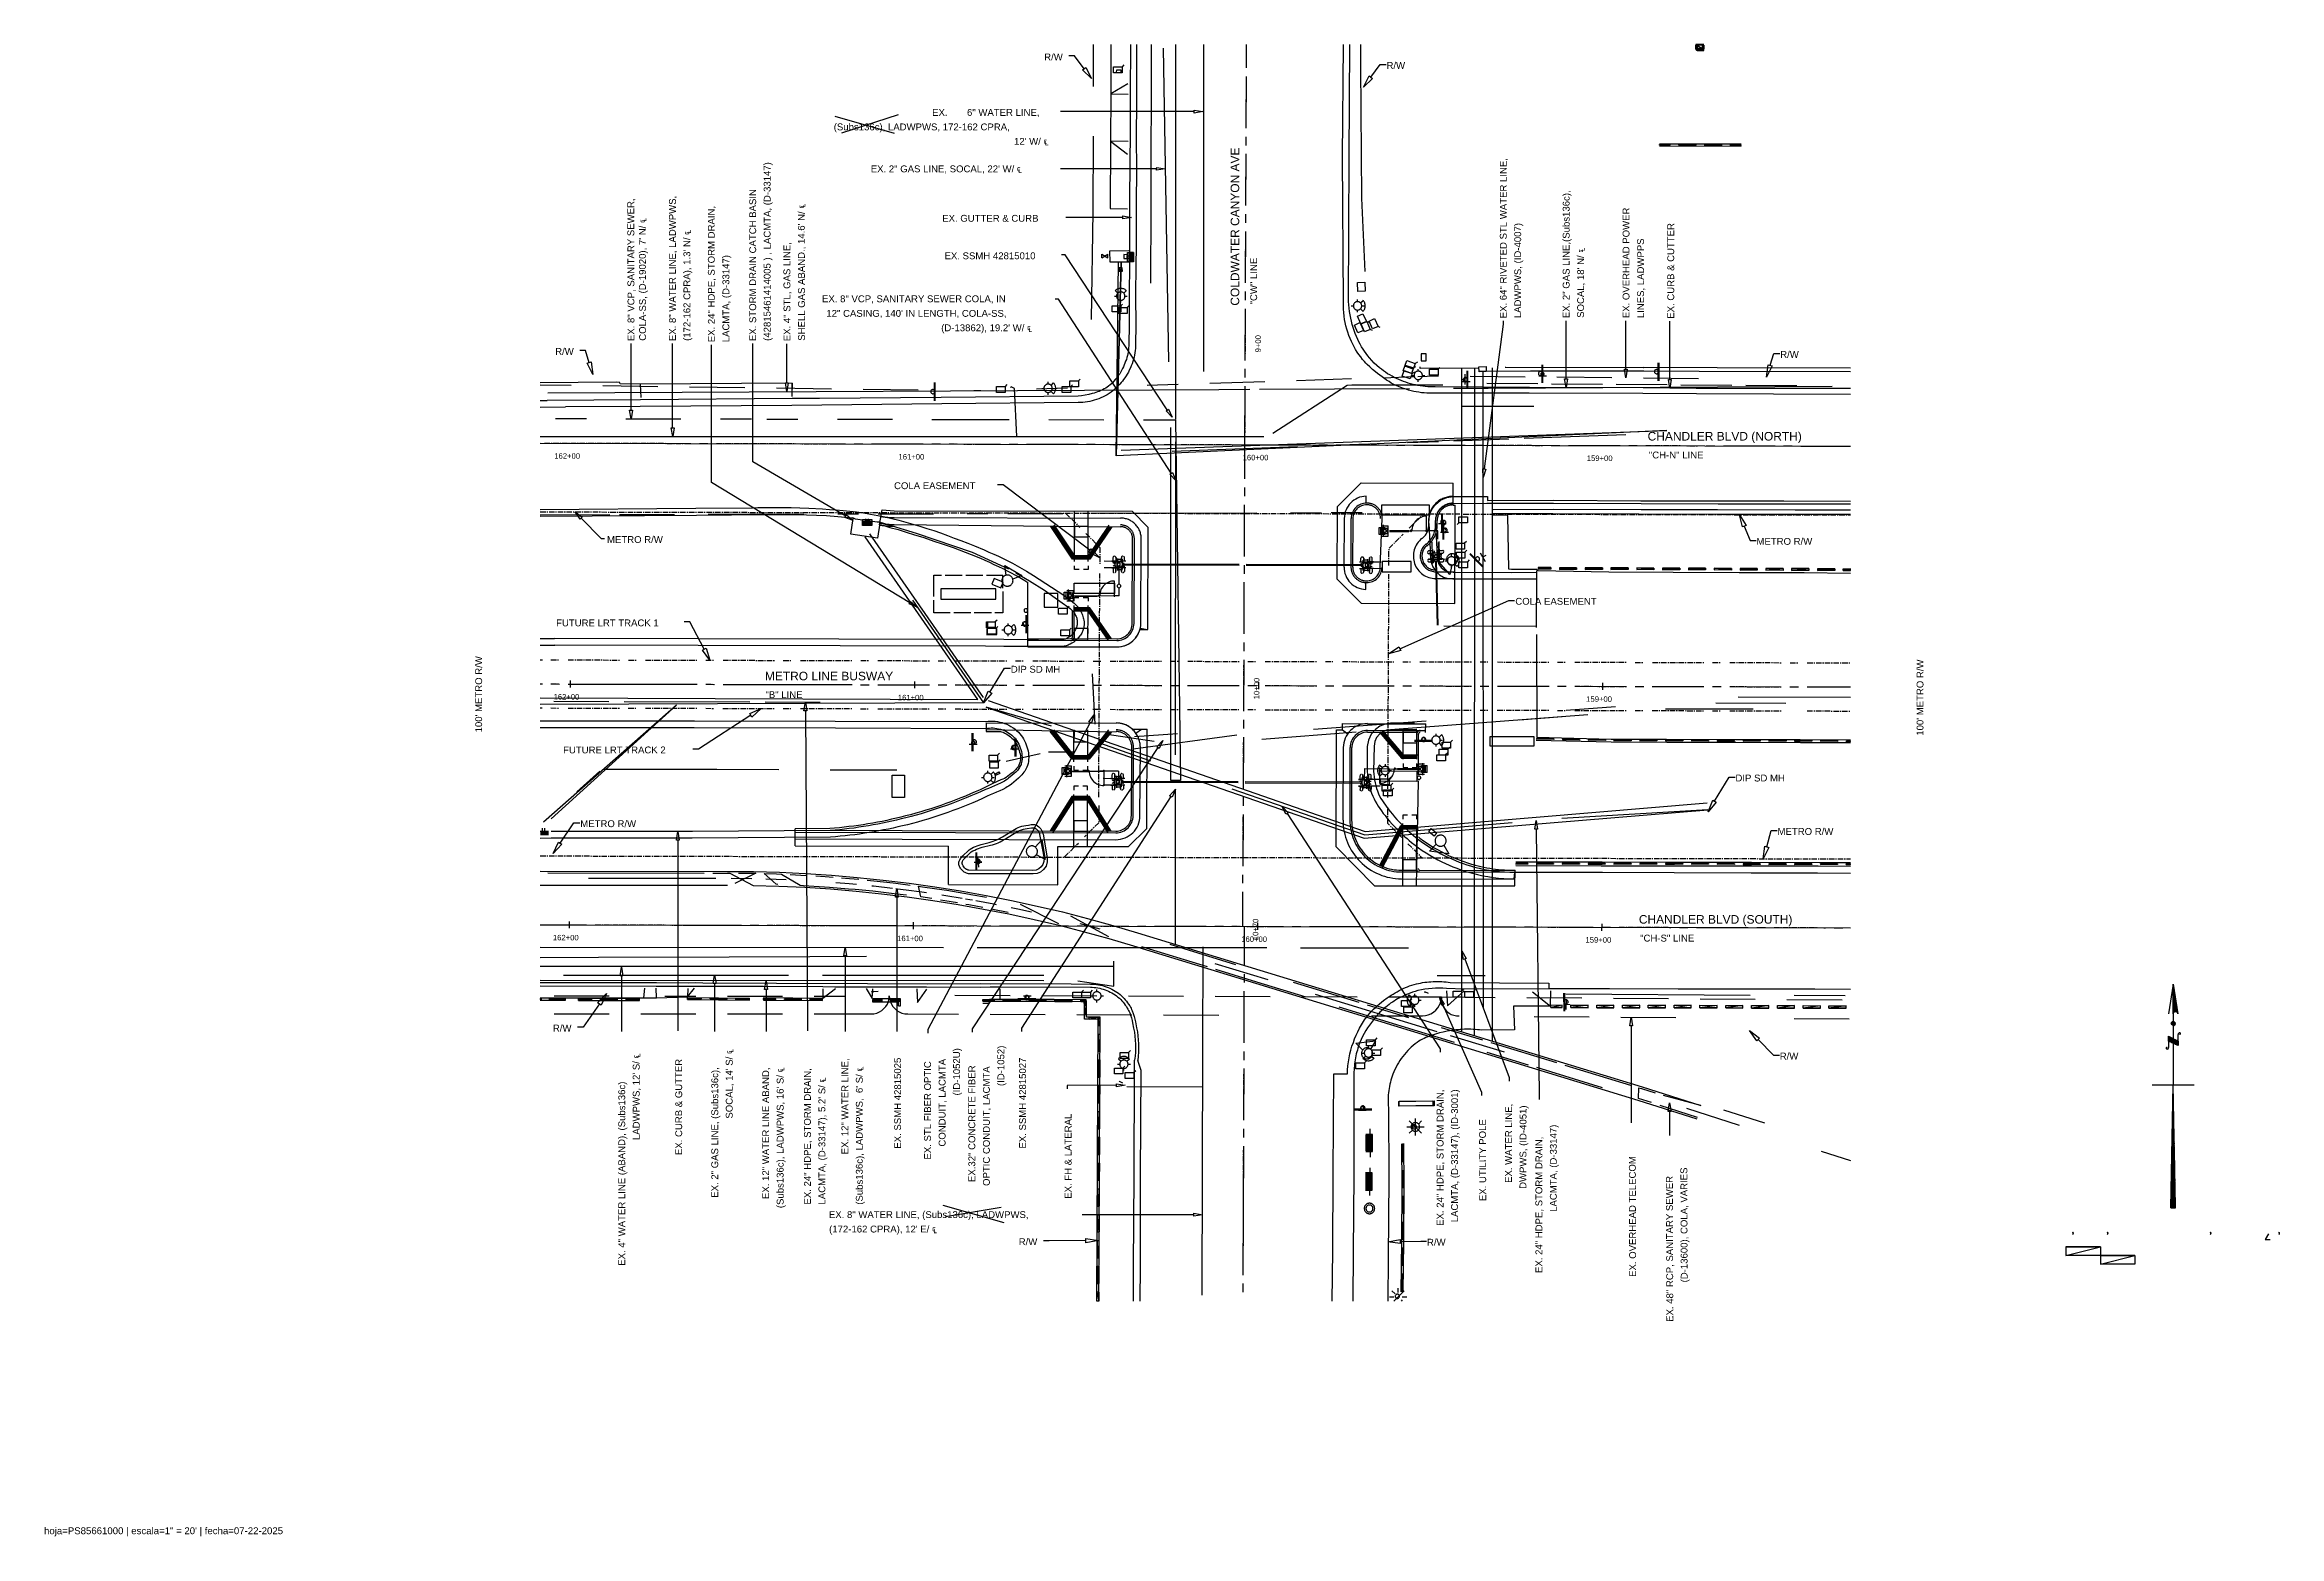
# Model space of a CAD drawing. Header units: feet. Extents: x 0 to 650, y -1 to 433.
import ezdxf

# ---------------------------------------------------------------- set-up
doc = ezdxf.new("R2010")
doc.units = ezdxf.units.FT
doc.linetypes.add('CENTER2', pattern=[2.541, 1.587, -0.318, 0.318, -0.318])
for name, color, linetype in [('AGUA', 5, 'UTIL_W'), ('ALCANTARILLADO', 3, 'UTIL_SS'), ('ANOTACION', 8, 'CONTINUOUS'), ('DIGITALIZADO', 7, 'CONTINUOUS'), ('DRENAJE_PLUVIAL', 3, 'UTIL_SD'), ('EJE_VIA', 7, 'CONTINUOUS'), ('ELECTRICO', 1, 'UTIL_E'), ('ELECTRICO_AEREO', 1, 'UTIL_EOH'), ('ESTRUCTURAS', 7, 'CONTINUOUS'), ('GAS', 2, 'UTIL_G'), ('METADATA', 8, 'CONTINUOUS'), ('METRO_RW', 140, 'CENTER2'), ('TELECOM', 30, 'UTIL_T'), ('TELECOM_AEREO', 30, 'UTIL_TOH'), ('TOPO', 8, 'CONTINUOUS')]:
    doc.layers.add(name, color=color, linetype=linetype)
doc.styles.add('CAD_TEXT', font='Arial')
doc.styles.add('LTSTD', font='Arial')
doc.linetypes.add('UTIL_E', pattern='A,4,-3,["E",LTSTD,S=1.2,R=0,X=-1.86,Y=-0.6],-3', length=10)
doc.linetypes.add('UTIL_EOH', pattern='A,4,-3,["E(OH)",LTSTD,S=1.2,R=0,X=-3.3,Y=-0.6],-3', length=10)
doc.linetypes.add('UTIL_G', pattern='A,4,-3,["G",LTSTD,S=1.2,R=0,X=-1.86,Y=-0.6],-3', length=10)
doc.linetypes.add('UTIL_SD', pattern='A,4,-3,["SD",LTSTD,S=1.2,R=0,X=-2.22,Y=-0.6],-3', length=10)
doc.linetypes.add('UTIL_SS', pattern='A,4,-3,["SS",LTSTD,S=1.2,R=0,X=-2.22,Y=-0.6],-3', length=10)
doc.linetypes.add('UTIL_T', pattern='A,4,-3,["T",LTSTD,S=1.2,R=0,X=-1.86,Y=-0.6],-3', length=10)
doc.linetypes.add('UTIL_TOH', pattern='A,4,-3,["T(OH)",LTSTD,S=1.2,R=0,X=-3.3,Y=-0.6],-3', length=10)
doc.linetypes.add('UTIL_W', pattern='A,4,-3,["W",LTSTD,S=1.2,R=0,X=-1.86,Y=-0.6],-3', length=10)

msp = doc.modelspace()

# ---------------------------------------------------------------- texts
at = {"layer": 'ANOTACION', "style": 'CAD_TEXT'}
for s, height, p in [('R/W', 1.991, (290.63, 428.4)), ('R/W', 1.991, (390.1, 425.93)), ('(Subs136c), LADWPWS, 172-162 CPRA,', 1.991, (229.47, 408.07)), ('EX.', 1.991, (258.07, 412.27)), ('6" WATER LINE,', 1.991, (268.2, 412.27)), ("12' W/ ℄", 1.991, (281.87, 403.87)), ('EX. 2" GAS LINE, SOCAL, 22\' W/ ℄', 1.991, (240.23, 395.87)), ('EX. GUTTER & CURB', 1.991, (261, 381.5)), ('EX. SSMH 42815010', 1.991, (261.67, 370.6)), ('EX. 8" VCP, SANITARY SEWER COLA, IN', 1.991, (226.07, 358.1)), ('12" CASING, 140\' IN LENGTH, COLA-SS,', 1.991, (227.33, 353.87)), ("(D-13862), 19.2' W/ ℄", 1.991, (260.7, 349.67)), ('R/W', 1.991, (148.53, 342.8)), ('R/W', 1.991, (504.5, 341.93)), ('CHANDLER BLVD (NORTH)', 2.4884, (465.97, 317.9)), ('"CH-N" LINE', 1.9907, (466.33, 312.7)), ('COLA EASEMENT', 1.9907, (247, 303.77)), ('METRO R/W', 1.991, (163.6, 288.13)), ('METRO R/W', 1.991, (497.6, 287.6)), ('COLA EASEMENT', 1.9907, (427.53, 270.17)), ('FUTURE LRT TRACK 1', 1.9907, (148.8, 263.9)), ('METRO LINE BUSWAY', 2.4884, (209.47, 248.2)), ('"B" LINE', 1.991, (209.63, 243.03)), ('FUTURE LRT TRACK 2', 1.9907, (150.83, 226.97)), ('DIP SD MH', 1.991, (491.5, 218.8)), ('METRO R/W', 1.991, (155.83, 205.53)), ('METRO R/W', 1.991, (503.73, 203.27)), ('CHANDLER BLVD (SOUTH)', 2.4884, (463.43, 177.47)), ('"CH-S" LINE', 1.9907, (463.8, 172.27)), ('R/W', 1.991, (147.87, 146.1)), ('R/W', 1.991, (504.37, 137.97)), ('EX. 8" WATER LINE, (Subs136c), LADWPWS,', 1.991, (228.07, 91.9)), ("(172-162 CPRA), 12' E/ ℄", 1.991, (228.13, 87.7)), ('R/W', 1.991, (283.23, 84.03)), ('R/W', 1.991, (401.87, 83.87))]:
    msp.add_text(s, height=height, dxfattribs=at).set_placement(p)
for s, height, rotation, p in [('COLDWATER CANYON AVE', 2.4884, 90, (347.3, 357.1)), ('(42815461414005 ) , LACMTA, (D-33147)', 1.991, 90, (211.13, 346.87)), ('EX. 64" RIVETED STL WATER LINE,', 1.991, 90, (425.03, 353.43)), ('EX. STORM DRAIN CATCH BASIN', 1.991, 90, (206.93, 346.8)), ('EX. 2" GAS LINE,(Subs136c),', 1.991, 90, (443.3, 353.47)), ('EX. 8" VCP, SANITARY SEWER,', 1.991, 90.11001, (171.57, 346.8)), ('EX. 8" WATER LINE, LADWPWS,', 1.991, 90, (183.6, 346.8)), ('EX. 24" HDPE, STORM DRAIN,', 1.991, 90, (194.9, 346.47)), ("SHELL GAS ABAND., 14.6' N/ ℄", 1.991, 90.12089, (221.13, 346.9)), ('EX. OVERHEAD POWER', 1.991, 90, (460.7, 353.47)), ("COLA-SS, (D-19020), 7' N/ ℄", 1.991, 90.13751, (174.93, 346.9)), ("(172-162 CPRA), 1.3' N/ ℄", 1.991, 90, (187.8, 346.87)), ('LADWPWS, (ID-4007)', 1.991, 90, (429.23, 353.47)), ('EX. CURB & CUTTER', 1.991, 90, (473.7, 353.3)), ('LACMTA, (D-33147)', 1.991, 90, (199.13, 346.47)), ('EX. 4" STL, GAS LINE,', 1.991, 90.10428, (216.9, 346.77)), ('"CW" LINE', 1.991, 90, (352.5, 357.47)), ("SOCAL, 18' N/ ℄", 1.991, 90, (447.5, 353.57)), ('LINES, LADWPPS', 1.991, 90, (464.93, 353.47)), ('9+00', 1.593, 89.69805, (353.57, 343.53)), ('162+00', 1.593, 359.7966, (148.27, 312.63)), ('161+00', 1.593, 359.7966, (248.3, 312.4)), ('160+00', 1.593, 359.7966, (348.3, 312.17)), ('159+00', 1.593, 359.7966, (448.3, 311.97)), ("100' METRO R/W", 1.9907, 90, (127.3, 233.07)), ("100' METRO R/W", 1.9907, 90, (546.13, 232.1)), ('DIP SD MH', 1.991, 359.89572, (280.93, 250.43)), ('10+00', 1.593, 89.75821, (353.13, 242.67)), ('162+00', 1.593, 359.7966, (148.07, 242.63)), ('161+00', 1.593, 359.7966, (248.1, 242.4)), ('159+00', 1.593, 359.7966, (448.13, 241.97)), ('10+70', 1.593, 89.75821, (352.83, 172.67)), ('162+00', 1.593, 359.7966, (147.87, 172.63)), ('161+00', 1.593, 359.7966, (247.9, 172.4)), ('160+00', 1.593, 359.7966, (347.9, 172.17)), ('159+00', 1.593, 359.7966, (447.93, 171.97)), ("LADWPWS, 12' S/ ℄", 1.991, 90, (173.07, 114.57)), ('EX. CURB & GUTTER', 1.991, 90, (185.43, 110.2)), ("SOCAL, 14' S/ ℄", 1.991, 90, (200.1, 120.8)), ('EX. 12" WATER LINE,', 1.991, 90, (233.7, 110.43)), ('EX. SSMH 42815025', 1.991, 90, (249.03, 112.07)), ('EX. STL FIBER OPTIC', 1.991, 90, (257.73, 108.9)), ('CONDUIT, LACMTA', 1.991, 90, (261.97, 112.67)), ('(ID-1052U)', 1.991, 90, (266.17, 127.53)), ('(ID-1052)', 1.991, 90, (279.03, 130.27)), ('EX. SSMH 42815027', 1.991, 90, (285.33, 112.1)), ('EX. 4" WATER LINE (ABAND), (Subs136c)', 1.991, 90, (168.87, 78.03)), ('EX. 2" GAS LINE, (Subs136c),', 1.991, 90, (195.9, 97.8)), ('EX. 12" WATER LINE ABAND,', 1.991, 90, (210.7, 97.43)), ("(Subs136c), LADWPWS, 16' S/ ℄", 1.991, 90, (214.9, 94.77)), ('EX. 24" HDPE, STORM DRAIN,', 1.991, 90, (222.83, 95.83)), ("LACMTA, (D-33147), 5.2' S/ ℄", 1.991, 90, (227.03, 95.83)), ("(Subs136c), LADWPWS,  6' S/ ℄", 1.991, 90, (237.9, 95.77)), ('EX.32" CONCRETE FIBER', 1.991, 90, (270.6, 102.37)), ('OPTIC CONDUIT, LACMTA', 1.991, 90, (274.83, 101.23)), ('EX. 24" HDPE, STORM DRAIN,', 1.991, 90, (406.67, 89.63)), ('LACMTA, (D-33147), (ID-3001)', 1.991, 90, (410.87, 90.67)), ('EX. WATER LINE,', 1.991, 89.86822, (426.53, 102.1)), ('DWPWS, (ID-4051)', 1.991, 89.87338, (430.73, 100.37)), ('EX. FH & LATERAL', 1.991, 90, (298.57, 97.5)), ('EX. UTILITY POLE', 1.991, 90.19252, (419.07, 96.83)), ('LACMTA, (D-33147)', 1.991, 90, (439.57, 93.7)), ('EX. 24" HDPE, STORM DRAIN,', 1.991, 90, (435.37, 75.93)), ('EX. OVERHEAD TELECOM', 1.991, 90.1759, (462.63, 74.8)), ('EX. 48" RCP, SANITARY SEWER', 1.991, 90.18106, (473.43, 61.73)), ('(D-13600), COLA, VARIES', 1.991, 90.18106, (477.6, 73.2))]:
    msp.add_text(s, height=height, rotation=rotation, dxfattribs=at).set_placement(p)
at = {"layer": 'METADATA', "style": 'CAD_TEXT'}
msp.add_text('hoja=PS85661000 | escala=1" = 20\' | fecha=07-22-2025', height=2, dxfattribs=at).set_placement((0, 0))

# ---------------------------------------------------------------- linework, layer by layer
at = {"layer": 'AGUA'}
for p, q in [((337, 337.93), (337, 432.97)), ((411.97, 146), (412.03, 338.8)), ((418.27, 152.8), (418.2, 337.9)), ((380, 334.07), (406.5, 334.1)), ((419.27, 334.57), (434.07, 334.47)), ((438.07, 334.43), (452.87, 334.3)), ((456.87, 334.27), (471.67, 334.17)), ((475.67, 334.13), (490.47, 334)), ((494.47, 333.97), (509.3, 333.87)), ((144.2, 319.1), (354.5, 319.1)), ((144.2, 296.33), (164.4, 296.37)), ((167.2, 296.4), (183.2, 296.43)), ((193, 296.47), (220.83, 296.53)), ((230.63, 296.57), (236.63, 296.57)), ((242.43, 296.6), (258.43, 296.63)), ((268.23, 296.67), (274.23, 296.67)), ((280.03, 296.7), (296.03, 296.73)), ((305.83, 296.77), (352.43, 296.9)), ((362.23, 296.93), (371.23, 296.93)), ((374.03, 296.97), (383.03, 296.97)), ((144.2, 170.63), (261.33, 170.57)), ((271.13, 170.53), (355.33, 170.5)), ((365.13, 170.47), (396.53, 170.47)), ((144.2, 165.07), (310.87, 165.07)), ((404.83, 162.4), (418.73, 162.43)), ((144.2, 161.03), (290.57, 160.9)), ((442.2, 157.03), (495.8, 156.73)), ((508.6, 156.67), (523.4, 156.57)), ((314.6, 130.13), (336.73, 130.07))]:
    msp.add_line(p, q, dxfattribs=at)
for points in [[(321.6, 363.63), (321.73, 385.7), (321.77, 432.97)], [(282.67, 319.1), (282, 333.03), (281, 333.53), (280.87, 333.3)], [(357.03, 320.03), (378.7, 334.03), (381.7, 334.1), (385.17, 334.1), (387.7, 334.1)], [(432.93, 231.87), (432.9, 229.07), (420.2, 229.1), (420.2, 231.9), (432.93, 231.87)], [(336.5, 69.47), (336.77, 140.67), (336.87, 170.7)], [(300.37, 160.87), (310.9, 159.33), (310.87, 166.53)], [(402.3, 157.13), (401.27, 157.63), (401.17, 157.37)], [(313.53, 131.13), (312.53, 131.63), (312.4, 131.37)]]:
    msp.add_lwpolyline(points, dxfattribs=at)
at = {"layer": 'ALCANTARILLADO'}
for p, q in [((328.9, 324.07), (328.9, 432.97)), ((415.63, 144.93), (415.73, 338.83)), ((420.87, 143.27), (420.93, 339.07)), ((148.6, 324.27), (157.6, 324.27)), ((169.07, 324.23), (185.07, 324.2)), ((196.57, 324.17), (205.57, 324.17)), ((210.03, 324.13), (219.03, 324.13)), ((230.53, 324.1), (246.53, 324.07)), ((258, 324.03), (280.5, 324)), ((291.97, 323.97), (307.97, 323.93)), ((328.8, 226.57), (328.87, 317.5)), ((328.77, 171.47), (328.77, 216.53)), ((158.23, 190.67), (195.2, 190.67)), ((199.7, 190.67), (205.67, 190.6)), ((340.23, 165.87), (355.57, 161.2)), ((369.4, 156.97), (404.73, 146.13)), ((408.57, 144.97), (424.33, 140.17)), ((477.3, 123.8), (492.57, 118.93)), ((516.37, 111.37), (524.93, 108.67))]:
    msp.add_line(p, q, dxfattribs=at)
for points in [[(319.47, 323.9), (328.83, 323.9), (330.27, 219.07), (327.4, 219.07), (327.4, 321.67)], [(209.7, 190.5), (212.73, 190.43), (215.67, 190.3)], [(230.13, 189.43), (233.93, 189.13), (236.1, 188.93)], [(240.57, 188.5), (241, 188.43), (246.53, 187.8)], [(247.53, 187.7), (248.03, 187.63), (250.5, 187.33), (255.03, 186.73), (256.47, 186.5)], [(260.9, 185.83), (262.07, 185.67), (266.8, 184.87)], [(267.8, 184.7), (269.03, 184.5), (269.77, 184.37)], [(270.73, 184.17), (276, 183.2), (276.63, 183.07)], [(281.03, 182.17), (282.93, 181.8), (286.9, 180.9)], [(300.97, 177.5), (303.6, 176.83), (306.77, 175.93)], [(144.2, 167.63), (161.1, 167.7), (199.07, 167.83), (222.57, 167.93), (239.03, 168)]]:
    msp.add_lwpolyline(points, dxfattribs=at)
at = {"layer": 'ANOTACION'}
for points in [[(302.23, 425.97), (299.47, 429.7), (297.8, 429.7)], [(302.73, 426.33), (304.4, 423.1), (301.77, 425.63), (302.73, 426.33)], [(386, 423.17), (383.37, 420.63), (385.03, 423.87), (386, 423.17)], [(385.53, 423.5), (388.27, 427.2), (389.97, 427.2)], [(334.23, 413.5), (298.87, 413.53), (295.37, 413.53)], [(334.23, 413.93), (336.73, 413.5), (334.23, 413.1), (334.23, 413.93)], [(158.43, 340.53), (157.37, 344.07), (155.67, 344.07)], [(159, 340.73), (159.5, 337.1), (157.87, 340.37), (159, 340.73)], [(502.17, 339.57), (500.53, 336.33), (501.03, 339.93), (502.17, 339.57)], [(501.6, 339.77), (502.67, 343.2), (504.37, 343.2)], [(303.93, 286), (278.7, 305.03), (277.03, 305.03)], [(493.5, 292.77), (492.7, 296.33), (494.63, 293.23), (493.5, 292.77)], [(494.07, 293), (495.77, 288.87), (497.47, 288.87)], [(304.3, 286.47), (306.8, 283.83), (303.57, 285.5), (304.3, 286.47)], [(393.97, 257.4), (425.63, 271.43), (427.33, 271.43)], [(191.83, 257.23), (187.7, 265.17), (186.03, 265.17)], [(192.37, 257.5), (193.5, 254.03), (191.3, 256.97), (192.37, 257.5)], [(394.23, 256.83), (390.7, 255.93), (393.73, 257.93), (394.23, 256.83)], [(274.87, 244.73), (279.13, 251.7), (280.8, 251.7)], [(275.37, 244.43), (273, 241.67), (274.37, 245.03), (275.37, 244.43)], [(205.37, 238.07), (190.2, 228.23), (188.5, 228.23)], [(205.07, 238.57), (208.4, 240), (205.7, 237.53), (205.07, 238.57)], [(485.43, 213.1), (489.7, 220.07), (491.37, 220.07)], [(485.93, 212.77), (483.57, 210), (484.93, 213.4), (485.93, 212.77)], [(149.97, 200.87), (154, 206.8), (155.7, 206.8)], [(500.57, 199.8), (501.9, 204.53), (503.6, 204.53)], [(150.47, 200.53), (147.93, 197.9), (149.47, 201.2), (150.47, 200.53)], [(501.17, 199.63), (499.6, 196.33), (500, 199.97), (501.17, 199.63)], [(160.87, 154.5), (163.4, 157.13), (161.87, 153.8), (160.87, 154.5)], [(161.37, 154.17), (156.7, 147.37), (155, 147.37)], [(497.67, 143.37), (495.57, 146.37), (498.5, 144.2), (497.67, 143.37)], [(498.07, 143.8), (502.57, 139.23), (504.27, 139.23)], [(302.77, 85.33), (292.07, 85.3), (290.4, 85.3)], [(302.77, 85.93), (306.37, 85.33), (302.77, 84.73), (302.77, 85.93)], [(394.1, 84.47), (390.5, 85.03), (394.1, 85.67), (394.1, 84.47)], [(394.1, 85.07), (400.07, 85.13), (401.73, 85.13)]]:
    msp.add_lwpolyline(points, dxfattribs=at)
at = {"layer": 'DIGITALIZADO'}
for p, q in [((479.97, 432.97), (479.97, 431.8)), ((229.75, 412.22), (247.08, 407.22)), ((248.16, 412.58), (231.72, 407.22)), ((315.37, 371.53), (314.57, 371.53)), ((315.37, 370.83), (314.57, 370.83)), ((315.37, 369.8), (315.37, 372.53)), ((316.57, 372.53), (315.37, 372.53)), ((316.57, 372.23), (315.37, 372.23)), ((316.57, 372.2), (315.37, 372.2)), ((316.57, 371.53), (315.37, 371.53)), ((316.57, 371.5), (315.37, 371.5)), ((316.57, 371.2), (315.37, 371.2)), ((316.57, 371.17), (315.37, 371.17)), ((316.57, 370.87), (315.37, 370.87)), ((316.57, 370.83), (315.37, 370.83)), ((316.57, 370.5), (315.37, 370.5)), ((316.57, 370.47), (315.37, 370.47)), ((316.57, 370.17), (315.37, 370.17)), ((316.57, 370.13), (315.37, 370.13)), ((316.57, 369.83), (315.37, 369.83)), ((413.4, 338.2), (413.4, 332.97)), ((413.63, 338.2), (413.63, 332.97)), ((435.23, 339.93), (435.23, 334.7)), ((435.47, 339.93), (435.47, 334.7)), ((468.97, 340.53), (468.97, 335.3)), ((469.2, 340.53), (469.2, 335.3)), ((258.67, 334.73), (258.67, 329.47)), ((258.9, 334.73), (258.9, 329.47)), ((237.8, 294.37), (240.53, 294.37)), ((237.83, 293.17), (237.83, 294.37)), ((238.13, 293.17), (238.13, 294.37)), ((238.17, 293.17), (238.17, 294.37)), ((238.47, 293.17), (238.47, 294.37)), ((238.5, 293.17), (238.5, 294.37)), ((238.8, 294.37), (238.8, 295.17)), ((238.8, 293.17), (238.8, 294.37)), ((238.83, 293.17), (238.83, 294.37)), ((239.13, 293.17), (239.13, 294.37)), ((239.17, 293.17), (239.17, 294.37)), ((239.5, 293.17), (239.5, 294.37)), ((239.53, 294.37), (239.53, 295.17)), ((239.53, 293.17), (239.53, 294.37)), ((239.83, 293.17), (239.83, 294.37)), ((239.87, 293.17), (239.87, 294.37)), ((240.17, 293.17), (240.17, 294.37)), ((240.2, 293.17), (240.2, 294.37)), ((240.5, 293.17), (240.5, 294.37)), ((406.17, 291.43), (406.17, 296.67)), ((406.4, 291.43), (406.4, 296.67)), ((406.57, 289.17), (406.57, 294.4)), ((406.8, 289.17), (406.8, 294.4)), ((396.63, 291.63), (397.13, 291.63)), ((417.97, 281.17), (414.27, 284.87)), ((418.17, 281.33), (414.43, 285.03)), ((312.37, 272.77), (311.2, 272.8)), ((312.37, 272.77), (312.37, 275.1)), ((285.3, 267.17), (285.3, 261.93)), ((285.53, 267.17), (285.53, 261.93)), ((433.67, 263.8), (406.77, 263.97)), ((152.87, 248.13), (152.87, 246.13)), ((252.9, 247.9), (252.9, 245.9)), ((352.9, 247.67), (352.9, 245.67)), ((452.9, 247.43), (452.9, 245.43)), ((269.73, 227.63), (269.73, 232.87)), ((269.97, 227.63), (269.97, 232.87)), ((282.13, 231.27), (282.13, 226.03)), ((282.37, 231.27), (282.37, 226.03)), ((403.5, 230.67), (398.27, 230.67)), ((403.5, 230.4), (398.27, 230.4)), ((312.23, 221.83), (306.83, 221.83)), ((312.23, 221.83), (312.23, 219.7)), ((383.73, 219.4), (383.77, 222.53)), ((383.77, 222.53), (387.97, 222.5)), ((392.73, 222.5), (393.3, 222.47)), ((144.2, 204.4), (146.57, 204.4)), ((144.5, 203.2), (144.5, 204.4)), ((144.53, 203.2), (144.53, 204.4)), ((144.83, 204.4), (144.83, 205.2)), ((144.83, 203.2), (144.83, 204.4)), ((144.87, 203.2), (144.87, 204.4)), ((145.17, 203.2), (145.17, 204.4)), ((145.2, 203.2), (145.2, 204.4)), ((145.5, 203.2), (145.5, 204.4)), ((145.53, 204.4), (145.53, 205.2)), ((145.53, 203.2), (145.53, 204.4)), ((145.87, 203.2), (145.87, 204.4)), ((145.9, 203.2), (145.9, 204.4)), ((146.2, 203.2), (146.2, 204.4)), ((146.23, 203.2), (146.23, 204.4)), ((146.53, 203.2), (146.53, 204.4)), ((270.87, 192.9), (270.87, 198.13)), ((271.1, 192.9), (271.1, 198.13)), ((277.73, 158.5), (277.73, 155.53)), ((441.7, 152.07), (441.67, 157.3)), ((441.93, 152.07), (441.9, 157.3)), ((288.2, 155.63), (282.97, 155.63)), ((288.2, 155.4), (282.97, 155.4)), ((385.87, 123.5), (380.63, 123.5)), ((385.87, 123.27), (380.63, 123.27)), ((385.9, 116.07), (384.07, 116.07)), ((385.9, 111.4), (384.07, 111.4)), ((384.13, 116.07), (384.13, 111.4)), ((384.47, 116.07), (384.47, 111.4)), ((384.63, 116.07), (384.63, 111.4)), ((384.97, 116.07), (384.97, 111.4)), ((385.13, 116.07), (385.13, 111.4)), ((385.47, 116.07), (385.47, 111.4)), ((385.63, 116.07), (385.63, 111.4)), ((385.9, 116.23), (385.9, 111.23)), ((385.8, 104.87), (383.97, 104.87)), ((384.07, 104.87), (384.07, 100.2)), ((384.4, 104.87), (384.4, 100.2)), ((384.57, 104.87), (384.57, 100.2)), ((384.9, 104.87), (384.9, 100.2)), ((385.07, 104.87), (385.07, 100.2)), ((385.4, 104.87), (385.4, 100.2)), ((385.57, 104.87), (385.57, 100.2)), ((385.8, 105.03), (385.8, 100.03)), ((385.8, 100.2), (383.97, 100.2)), ((261.18, 95.62), (278.9, 90.56)), ((261.92, 92.34), (278.15, 95.02))]:
    msp.add_line(p, q, dxfattribs=at)
for points in [[(383.87, 367.03), (382.9, 388.37), (382.67, 426.7), (382.67, 432.97)], [(479.93, 431.82), (479.94, 431.71), (480, 431.57), (480.08, 431.45), (480.2, 431.36), (480.35, 431.31), (480.45, 431.3)], [(479.97, 432.97), (482.2, 432.97), (479.97, 432.97), (482.27, 432.97)], [(482.27, 432.97), (479.97, 432.97), (482.3, 432.9), (479.97, 432.9)], [(482.3, 432.9), (479.97, 432.9), (482.3, 432.8), (479.97, 432.8)], [(482.3, 432.8), (479.97, 432.8), (482.3, 431.8), (482.3, 432.8), (482.3, 431.8), (479.97, 431.8), (479.97, 432.8)], [(482.3, 431.8), (479.97, 431.8), (482.3, 431.73), (479.97, 431.73)], [(482.3, 431.73), (479.97, 431.73), (482.3, 431.63), (480, 431.63)], [(482.3, 431.63), (480, 431.63), (482.3, 431.57), (480.03, 431.57)], [(482.3, 431.57), (480.03, 431.57), (482.3, 431.5), (480.1, 431.5)], [(482.3, 431.5), (480.1, 431.5), (482.3, 431.43), (480.13, 431.43)], [(482.3, 431.43), (480.13, 431.43), (482.3, 431.37), (480.23, 431.37), (480.13, 431.43)], [(482.3, 431.37), (480.23, 431.37), (482.3, 431.33), (480.3, 431.33), (482.3, 431.33)], [(480.3, 431.33), (482.3, 431.33), (480.3, 431.33)], [(482.3, 431.33), (480.37, 431.33), (482.3, 431.3), (480.47, 431.3)], [(480.47, 431.47), (481.8, 431.47), (480.47, 432.97), (480.47, 431.47), (480.47, 432.97), (481.8, 432.97), (481.8, 431.47)], [(480.47, 431.3), (482.3, 431.3), (482.3, 432.8)], [(323.3, 396.9), (298.87, 396.9), (295.37, 396.9)], [(323.33, 397.3), (325.83, 396.9), (323.3, 396.47), (323.33, 397.3)], [(313.47, 383.2), (315.97, 382.77), (313.47, 382.37), (313.47, 383.2)], [(313.47, 382.77), (300.77, 382.77), (296.93, 382.77)], [(326.4, 326.8), (296.7, 371.87), (295.7, 371.87)], [(314.8, 369.8), (314.8, 372.53), (316.57, 372.53), (316.57, 369.8), (314.8, 369.8)], [(316.57, 371.87), (315.37, 371.87), (316.57, 371.87)], [(327.5, 308.4), (294.8, 359), (293.8, 359)], [(418.53, 309.63), (424.1, 351.73), (424.1, 352.73)], [(442.27, 335.8), (442.27, 351.73), (442.27, 352.73)], [(459.67, 338.67), (459.67, 351.73), (459.67, 352.73)], [(472.43, 335.6), (472.43, 351.57), (472.43, 352.57)], [(170.57, 326.73), (170.63, 345.07), (170.63, 346.07)], [(182.67, 321.6), (182.67, 345.07), (182.67, 346.07)], [(251.6, 270.77), (193.97, 305.7), (193.97, 345.73)], [(232.97, 295.9), (206, 311.67), (206, 346.07)], [(215.87, 334.63), (215.87, 345.03), (215.87, 346.03)], [(435.47, 337.35), (435.45, 337.47), (435.42, 337.59), (435.36, 337.69), (435.24, 337.83), (435.09, 337.92), (434.97, 337.95), (434.85, 337.97), (434.73, 337.95), (434.61, 337.92), (434.51, 337.86), (434.37, 337.74), (434.28, 337.59), (434.25, 337.47), (434.23, 337.35), (434.25, 337.23), (434.28, 337.11), (434.34, 337.01), (434.46, 336.87), (434.61, 336.78), (434.73, 336.75), (434.85, 336.73), (434.97, 336.75), (435.09, 336.78), (435.19, 336.84), (435.33, 336.96), (435.42, 337.11), (435.45, 337.23), (435.47, 337.35)], [(460.07, 338.67), (459.67, 336.17), (459.23, 338.67), (460.07, 338.67)], [(469.2, 337.92), (469.19, 338.04), (469.15, 338.16), (469.09, 338.26), (468.98, 338.39), (468.82, 338.48), (468.71, 338.52), (468.58, 338.53), (468.46, 338.52), (468.34, 338.48), (468.24, 338.43), (468.11, 338.31), (468.02, 338.16), (467.98, 338.04), (467.97, 337.92), (467.98, 337.79), (468.02, 337.68), (468.07, 337.57), (468.19, 337.44), (468.34, 337.35), (468.46, 337.31), (468.58, 337.3), (468.71, 337.31), (468.82, 337.35), (468.93, 337.41), (469.06, 337.52), (469.15, 337.68), (469.19, 337.79), (469.2, 337.92)], [(216.27, 334.63), (215.87, 332.13), (215.43, 334.63), (216.27, 334.63)], [(258.9, 332.12), (258.89, 332.24), (258.85, 332.36), (258.79, 332.46), (258.68, 332.59), (258.52, 332.68), (258.41, 332.72), (258.28, 332.73), (258.16, 332.72), (258.04, 332.68), (257.94, 332.63), (257.81, 332.51), (257.72, 332.36), (257.68, 332.24), (257.67, 332.12), (257.68, 331.99), (257.72, 331.88), (257.77, 331.77), (257.89, 331.64), (258.04, 331.55), (258.16, 331.51), (258.28, 331.5), (258.41, 331.51), (258.52, 331.55), (258.63, 331.61), (258.76, 331.72), (258.85, 331.88), (258.89, 331.99), (258.9, 332.12)], [(413.63, 335.58), (413.62, 335.71), (413.58, 335.82), (413.53, 335.93), (413.41, 336.06), (413.26, 336.15), (413.14, 336.19), (413.02, 336.2), (412.89, 336.19), (412.78, 336.15), (412.67, 336.09), (412.54, 335.98), (412.45, 335.82), (412.41, 335.71), (412.4, 335.58), (412.41, 335.46), (412.45, 335.34), (412.51, 335.24), (412.62, 335.11), (412.78, 335.02), (412.89, 334.98), (413.02, 334.97), (413.14, 334.98), (413.26, 335.02), (413.36, 335.07), (413.49, 335.19), (413.58, 335.34), (413.62, 335.46), (413.63, 335.58)], [(442.67, 335.8), (442.27, 333.3), (441.83, 335.8), (442.67, 335.8)], [(472.83, 335.6), (472.43, 333.1), (472, 335.6), (472.83, 335.6)], [(171, 326.73), (170.57, 324.23), (170.17, 326.73), (171, 326.73)], [(326.77, 327.03), (327.77, 324.7), (326.07, 326.57), (326.77, 327.03)], [(183.1, 321.6), (182.7, 319.1), (182.27, 321.6), (183.1, 321.6)], [(327.87, 308.63), (328.87, 306.3), (327.17, 308.17), (327.87, 308.63)], [(418.97, 309.6), (418.23, 307.17), (418.13, 309.7), (418.97, 309.6)], [(155.77, 295.07), (154.3, 297.13), (156.37, 295.63), (155.77, 295.07)], [(156.07, 295.33), (161.87, 289.4), (162.87, 289.4)], [(233.17, 296.27), (235.13, 294.63), (232.73, 295.53), (233.17, 296.27)], [(237.8, 294.97), (240.53, 294.97), (240.53, 293.17), (237.8, 293.17), (237.8, 294.97)], [(407.37, 294.05), (407.35, 294.17), (407.32, 294.29), (407.26, 294.39), (407.14, 294.53), (406.99, 294.62), (406.87, 294.65), (406.75, 294.67), (406.63, 294.65), (406.51, 294.62), (406.41, 294.56), (406.27, 294.44), (406.18, 294.29), (406.15, 294.17), (406.13, 294.05), (406.15, 293.93), (406.18, 293.81), (406.24, 293.71), (406.36, 293.57), (406.51, 293.48), (406.63, 293.45), (406.75, 293.43), (406.87, 293.45), (406.99, 293.48), (407.09, 293.54), (407.23, 293.66), (407.32, 293.81), (407.35, 293.93), (407.37, 294.05)], [(407.77, 291.82), (407.75, 291.94), (407.72, 292.06), (407.66, 292.16), (407.54, 292.29), (407.39, 292.38), (407.27, 292.42), (407.15, 292.43), (407.03, 292.42), (406.91, 292.38), (406.81, 292.33), (406.67, 292.21), (406.58, 292.06), (406.55, 291.94), (406.53, 291.82), (406.55, 291.69), (406.58, 291.58), (406.64, 291.47), (406.76, 291.34), (406.91, 291.25), (407.03, 291.21), (407.15, 291.2), (407.27, 291.21), (407.39, 291.25), (407.49, 291.31), (407.63, 291.42), (407.72, 291.58), (407.75, 291.69), (407.77, 291.82)], [(312.37, 276.1), (312.37, 278.6), (312.37, 280.9)], [(417.17, 283.45), (417.15, 283.57), (417.12, 283.69), (417.06, 283.79), (416.94, 283.93), (416.79, 284.02), (416.67, 284.05), (416.55, 284.07), (416.43, 284.05), (416.31, 284.02), (416.21, 283.96), (416.07, 283.84), (415.98, 283.69), (415.95, 283.57), (415.93, 283.45), (415.95, 283.33), (415.98, 283.21), (416.04, 283.11), (416.16, 282.97), (416.31, 282.88), (416.43, 282.85), (416.55, 282.83), (416.67, 282.85), (416.79, 282.88), (416.89, 282.94), (417.03, 283.06), (417.12, 283.21), (417.15, 283.33), (417.17, 283.45)], [(312.35, 276.13), (312.25, 276.12), (312.11, 276.07), (311.99, 275.98), (311.9, 275.86), (311.84, 275.72), (311.83, 275.62), (311.84, 275.51), (311.89, 275.37), (311.98, 275.25), (312.1, 275.16), (312.24, 275.11), (312.35, 275.1), (312.45, 275.11), (312.59, 275.16), (312.71, 275.25), (312.8, 275.37), (312.86, 275.51), (312.87, 275.61), (312.86, 275.72), (312.81, 275.86), (312.72, 275.98), (312.6, 276.07), (312.46, 276.12), (312.35, 276.13)], [(251.83, 271.1), (253.73, 269.47), (251.4, 270.4), (251.83, 271.1)], [(285.53, 264.58), (285.52, 264.71), (285.48, 264.82), (285.43, 264.93), (285.31, 265.06), (285.16, 265.15), (285.04, 265.19), (284.92, 265.2), (284.79, 265.19), (284.68, 265.15), (284.57, 265.09), (284.44, 264.98), (284.35, 264.82), (284.31, 264.71), (284.3, 264.58), (284.31, 264.46), (284.35, 264.34), (284.41, 264.24), (284.52, 264.11), (284.68, 264.02), (284.79, 263.98), (284.92, 263.97), (285.04, 263.98), (285.16, 264.02), (285.26, 264.07), (285.39, 264.19), (285.48, 264.34), (285.52, 264.46), (285.53, 264.58)], [(220.83, 239.33), (221.23, 241.83), (221.67, 239.37), (220.83, 239.33)], [(221.23, 239.33), (221.9, 147.27), (221.9, 146.27)], [(304, 235.97), (256.83, 146.67), (256.83, 145.67)], [(303.63, 236.17), (305.17, 238.2), (304.37, 235.8), (303.63, 236.17)], [(270.93, 230.28), (270.92, 230.41), (270.88, 230.52), (270.83, 230.63), (270.71, 230.76), (270.56, 230.85), (270.44, 230.89), (270.32, 230.9), (270.19, 230.89), (270.08, 230.85), (269.97, 230.79), (269.84, 230.68), (269.75, 230.52), (269.71, 230.41), (269.7, 230.28), (269.71, 230.16), (269.75, 230.04), (269.81, 229.94), (269.92, 229.81), (270.08, 229.72), (270.19, 229.68), (270.32, 229.67), (270.44, 229.68), (270.56, 229.72), (270.66, 229.77), (270.79, 229.89), (270.88, 230.04), (270.92, 230.16), (270.93, 230.28)], [(323.7, 228.63), (269.7, 146.9), (269.7, 145.9)], [(282.37, 228.68), (282.35, 228.81), (282.32, 228.92), (282.26, 229.03), (282.14, 229.16), (281.99, 229.25), (281.87, 229.29), (281.75, 229.3), (281.63, 229.29), (281.51, 229.25), (281.41, 229.19), (281.27, 229.08), (281.18, 228.92), (281.15, 228.81), (281.13, 228.68), (281.15, 228.56), (281.18, 228.44), (281.24, 228.34), (281.36, 228.21), (281.51, 228.12), (281.63, 228.08), (281.75, 228.07), (281.87, 228.08), (281.99, 228.12), (282.09, 228.17), (282.23, 228.29), (282.32, 228.44), (282.35, 228.56), (282.37, 228.68)], [(323.33, 228.87), (325.07, 230.7), (324.03, 228.4), (323.33, 228.87)], [(401.5, 231.02), (401.49, 231.14), (401.45, 231.26), (401.39, 231.36), (401.28, 231.49), (401.12, 231.58), (401.01, 231.62), (400.88, 231.63), (400.76, 231.62), (400.64, 231.58), (400.54, 231.53), (400.41, 231.41), (400.32, 231.26), (400.28, 231.14), (400.27, 231.02), (400.28, 230.89), (400.32, 230.78), (400.37, 230.67), (400.49, 230.54), (400.64, 230.45), (400.76, 230.41), (400.88, 230.4), (401.01, 230.41), (401.12, 230.45), (401.23, 230.51), (401.36, 230.62), (401.45, 230.78), (401.49, 230.89), (401.5, 231.02)], [(327.43, 214.43), (284.03, 147.13), (284.03, 146.13)], [(327.07, 214.67), (328.77, 216.53), (327.77, 214.2), (327.07, 214.67)], [(360.87, 209.27), (359.83, 211.57), (361.57, 209.7), (360.87, 209.27)], [(361.2, 209.5), (405.73, 141.07), (405.73, 140.07)], [(183.77, 201.73), (184.2, 204.23), (184.6, 201.73), (183.77, 201.73)], [(184.2, 201.73), (184.17, 147.27), (184.17, 146.27)], [(433.17, 204.93), (433.57, 207.43), (434, 204.93), (433.17, 204.93)], [(433.6, 204.93), (434.43, 127.4), (434.43, 126.4)], [(272.07, 195.55), (272.05, 195.67), (272.02, 195.79), (271.96, 195.89), (271.84, 196.03), (271.69, 196.12), (271.57, 196.15), (271.45, 196.17), (271.33, 196.15), (271.21, 196.12), (271.11, 196.06), (270.97, 195.94), (270.88, 195.79), (270.85, 195.67), (270.83, 195.55), (270.85, 195.43), (270.88, 195.31), (270.94, 195.21), (271.06, 195.07), (271.21, 194.98), (271.33, 194.95), (271.45, 194.93), (271.57, 194.95), (271.69, 194.98), (271.79, 195.04), (271.93, 195.16), (272.02, 195.31), (272.05, 195.43), (272.07, 195.55)], [(427.37, 192.43), (452.87, 192.43), (473.73, 192.3), (496.1, 192.27), (515.33, 192.23), (524.93, 192.17)], [(247.4, 185.17), (247.83, 187.67), (248.23, 185.17), (247.4, 185.17)], [(247.83, 185.17), (247.77, 147.13), (247.77, 146.13)], [(232.4, 168.07), (232.8, 170.57), (233.23, 168.07), (232.4, 168.07)], [(412.47, 167.03), (411.97, 169.53), (413.23, 167.33), (412.47, 167.03)], [(167.4, 162.3), (167.8, 164.8), (168.23, 162.3), (167.4, 162.3)], [(194.43, 160.03), (194.83, 162.53), (195.27, 160.03), (194.43, 160.03)], [(232.8, 168.07), (232.8, 147.13), (232.8, 146.13)], [(412.87, 167.2), (425.73, 132.73), (425.73, 131.73)], [(167.8, 162.3), (167.8, 147.13), (167.8, 146.13)], [(194.83, 160.03), (194.83, 147.13), (194.83, 146.13)], [(209.4, 158.37), (209.83, 160.87), (210.23, 158.37), (209.4, 158.37)], [(209.8, 158.37), (209.8, 147.13), (209.8, 146.13)], [(286.2, 156.02), (286.19, 156.14), (286.15, 156.26), (286.09, 156.36), (285.98, 156.49), (285.82, 156.58), (285.71, 156.62), (285.58, 156.63), (285.46, 156.62), (285.34, 156.58), (285.24, 156.53), (285.11, 156.41), (285.02, 156.26), (284.98, 156.14), (284.97, 156.02), (284.98, 155.89), (285.02, 155.78), (285.07, 155.67), (285.19, 155.54), (285.34, 155.45), (285.46, 155.41), (285.58, 155.4), (285.71, 155.41), (285.82, 155.45), (285.93, 155.51), (286.06, 155.62), (286.15, 155.78), (286.19, 155.89), (286.2, 156.02)], [(406.13, 153.7), (405.5, 156.17), (406.9, 154.03), (406.13, 153.7)], [(454.93, 158.5), (437.77, 158.5), (437.27, 158.5)], [(524.93, 158.37), (514.6, 158.4), (497.33, 158.43), (474.9, 158.43), (454.93, 158.5)], [(406.5, 153.87), (417.7, 128.53), (417.7, 127.53)], [(442.87, 154.72), (442.85, 154.84), (442.82, 154.96), (442.76, 155.06), (442.64, 155.19), (442.49, 155.28), (442.37, 155.32), (442.25, 155.33), (442.13, 155.32), (442.01, 155.28), (441.91, 155.23), (441.77, 155.11), (441.68, 154.96), (441.65, 154.84), (441.63, 154.72), (441.65, 154.59), (441.68, 154.48), (441.74, 154.37), (441.86, 154.24), (442.01, 154.15), (442.13, 154.11), (442.25, 154.1), (442.37, 154.11), (442.49, 154.15), (442.59, 154.21), (442.73, 154.32), (442.82, 154.48), (442.85, 154.59), (442.87, 154.72)], [(460.8, 147.8), (461.23, 150.3), (461.63, 147.8), (460.8, 147.8)], [(461.23, 147.8), (461.23, 120.57), (461.23, 119.57)], [(311.67, 130.5), (297.3, 130.43), (297.3, 129.43)], [(311.63, 130.9), (314.17, 130.5), (311.67, 130.07), (311.63, 130.9)], [(383.87, 123.88), (383.85, 124.01), (383.82, 124.12), (383.76, 124.23), (383.64, 124.36), (383.49, 124.45), (383.37, 124.49), (383.25, 124.5), (383.13, 124.49), (383.01, 124.45), (382.91, 124.39), (382.77, 124.28), (382.68, 124.12), (382.65, 124.01), (382.63, 123.88), (382.65, 123.76), (382.68, 123.64), (382.74, 123.54), (382.86, 123.41), (383.01, 123.32), (383.13, 123.28), (383.25, 123.27), (383.37, 123.28), (383.49, 123.32), (383.59, 123.37), (383.73, 123.49), (383.82, 123.64), (383.85, 123.76), (383.87, 123.88)], [(403.6, 125.97), (403.6, 124.6), (393.7, 124.4), (393.67, 125.77), (403.6, 125.97)], [(471.93, 122.87), (472.37, 125.37), (472.77, 122.87), (471.93, 122.87)], [(398.8, 118.42), (398.79, 118.54), (398.75, 118.66), (398.69, 118.76), (398.58, 118.89), (398.42, 118.98), (398.31, 119.02), (398.18, 119.03), (398.06, 119.02), (397.94, 118.98), (397.84, 118.93), (397.71, 118.81), (397.62, 118.66), (397.58, 118.54), (397.57, 118.42), (397.58, 118.29), (397.62, 118.18), (397.67, 118.07), (397.79, 117.94), (397.94, 117.85), (398.06, 117.81), (398.18, 117.8), (398.31, 117.81), (398.42, 117.85), (398.53, 117.91), (398.66, 118.02), (398.75, 118.18), (398.79, 118.29), (398.8, 118.42)], [(472.37, 122.87), (472.37, 116.93), (472.37, 115.93)], [(384.07, 111.23), (386.07, 111.23), (386.07, 116.23), (384.07, 116.23)], [(384.63, 111.4), (384.63, 116.07), (384.47, 111.4), (384.63, 111.4), (384.47, 111.4), (384.47, 116.07), (384.63, 116.07)], [(385.13, 111.4), (385.13, 116.07), (384.97, 111.4), (385.13, 111.4), (384.97, 111.4), (384.97, 116.07), (385.13, 116.07)], [(385.63, 111.4), (385.63, 116.07), (385.47, 111.4), (385.63, 111.4), (385.47, 111.4), (385.47, 116.07), (385.63, 116.07)], [(383.97, 100.03), (385.97, 100.03), (385.97, 105.03), (383.97, 105.03)], [(384.57, 100.2), (384.57, 104.87), (384.4, 100.2), (384.57, 100.2), (384.4, 100.2), (384.4, 104.87), (384.57, 104.87)], [(385.07, 100.2), (385.07, 104.87), (384.9, 100.2), (385.07, 100.2), (384.9, 100.2), (384.9, 104.87), (385.07, 104.87)], [(385.57, 100.2), (385.57, 104.87), (385.4, 100.2), (385.57, 100.2), (385.4, 100.2), (385.4, 104.87), (385.57, 104.87)], [(334.1, 92.87), (302.63, 92.83), (301.63, 92.83)], [(334.1, 93.27), (336.6, 92.87), (334.1, 92.43), (334.1, 93.27)], [(393.87, 69.15), (393.85, 69.27), (393.82, 69.39), (393.76, 69.49), (393.64, 69.63), (393.49, 69.72), (393.37, 69.75), (393.25, 69.77), (393.13, 69.75), (393.01, 69.72), (392.91, 69.66), (392.77, 69.54), (392.68, 69.39), (392.65, 69.27), (392.63, 69.15), (392.65, 69.03), (392.68, 68.91), (392.74, 68.81), (392.86, 68.67), (393.01, 68.58), (393.13, 68.55), (393.25, 68.53), (393.37, 68.55), (393.49, 68.58), (393.59, 68.64), (393.73, 68.76), (393.82, 68.91), (393.85, 69.03), (393.87, 69.15)]]:
    msp.add_lwpolyline(points, dxfattribs=at)
at = {"layer": 'DRENAJE_PLUVIAL'}
for p, q in [((409.67, 317.8), (425.67, 318.4)), ((430.13, 318.57), (459.6, 319.63)), ((327.8, 314.83), (364.27, 316.17)), ((368.73, 316.33), (384.73, 316.9)), ((396.2, 317.33), (405.2, 317.63)), ((239.87, 290.8), (272.87, 243.17)), ((148.1, 242.1), (164.1, 242.07)), ((168.57, 242.03), (205.07, 241.9)), ((209.53, 241.9), (225.53, 241.83)), ((306.4, 230.1), (321.53, 224.83)), ((154.83, 215.77), (161.5, 221.8)), ((144.2, 188.7), (198.6, 188.67)), ((146.43, 192.2), (191.8, 192.17)), ((283.67, 183.17), (294.8, 177.53)), ((298.3, 179.77), (309.3, 173.7)), ((318.9, 170.83), (338, 165)), ((327.13, 171.47), (346.23, 165.6)), ((363, 160.5), (382.1, 154.63)), ((384.5, 153.9), (396.47, 150.23)), ((406.03, 147.33), (417.97, 143.67)), ((420.37, 142.93), (439.5, 137.07)), ((419.3, 140.13), (431.27, 136.47)), ((441.9, 136.37), (461, 130.5)), ((433.67, 135.73), (452.77, 129.87)), ((469.5, 124.7), (480.37, 121.23)), ((488.03, 123.4), (499.93, 119.57))]:
    msp.add_line(p, q, dxfattribs=at)
for points in [[(315.23, 369.77), (309.77, 369.7), (309.73, 373.07), (315.23, 373.13)], [(313, 315.07), (471.6, 320.8), (311.5, 313.5), (313, 369.73), (311.5, 313.5), (312.23, 369.73)], [(242.9, 293.87), (242.17, 289.53), (234.47, 290.73), (235.13, 295.2)], [(144.2, 243.13), (271.37, 242.67), (238.63, 289.93)], [(252.33, 271.47), (273, 241.67), (144.2, 241.13)], [(147.33, 207.93), (183.77, 240.97), (145.17, 207)], [(292.73, 234.83), (273.77, 240.4), (383.63, 202.3), (483.5, 210.57), (441.03, 208.03)], [(274.33, 242.3), (383.87, 204.3), (483.27, 212.57)], [(345.13, 216.67), (383.77, 203.3), (426.6, 206.87)], [(144.2, 192.7), (198.6, 192.67), (206.13, 192.6), (213.7, 192.4), (221.27, 192.03), (228.8, 191.57), (236.33, 190.93), (243.87, 190.13), (251.37, 189.23), (258.83, 188.2), (266.3, 187), (273.77, 185.67), (281.17, 184.2), (288.57, 182.6), (295.93, 180.87), (303.23, 179), (310.53, 176.97), (317.77, 174.83), (464.37, 130), (481.47, 124.57), (470.57, 127.5)], [(194.3, 192.17), (198.6, 192.17), (199.3, 192.17), (206.07, 188.6), (213.57, 188.4), (221.03, 188.03), (228.5, 187.57), (235.97, 186.93), (243.4, 186.17), (250.83, 185.27), (258.27, 184.23), (265.63, 183.07), (273.03, 181.73), (280.37, 180.3), (287.67, 178.7), (294.97, 177), (302.2, 175.13), (309.43, 173.13), (316.6, 171), (463.17, 126.17), (480.23, 120.77)], [(201.8, 192.13), (205.7, 192.1), (206.8, 192.1), (200.73, 189.17)], [(213.23, 188.9), (212.7, 188.93), (209.3, 192.03), (212.8, 191.93), (214.3, 191.87), (219.73, 188.63), (220.7, 188.57), (226.77, 188.2), (228.2, 188.07), (233.8, 187.63), (235.67, 187.47), (240.83, 186.97), (243.13, 186.7), (247.83, 186.17), (250.6, 185.8)], [(216.8, 191.77), (219.9, 191.6), (221.8, 191.5)], [(224.3, 191.33), (227, 191.17), (229.27, 191)], [(231.77, 190.8), (234.07, 190.63), (236.77, 190.37)], [(239.23, 190.13), (241.17, 189.93), (246.7, 189.3), (248.2, 189.13), (251.67, 188.67)], [(258, 184.77), (254.83, 185.23), (254.13, 188.37), (255.27, 188.2), (261.57, 187.27), (262.3, 187.17), (268.97, 186.03), (269.3, 185.97), (273.87, 185.13)], [(260.5, 184.4), (261.8, 184.2), (265.43, 183.6)], [(267.9, 183.17), (268.77, 183.03), (272.8, 182.27)], [(275.27, 181.83), (275.7, 181.73), (280.17, 180.83)], [(340.4, 164.27), (352.37, 160.6), (366.7, 156.2)], [(376.27, 153.3), (388.23, 149.63), (409.73, 143.03)], [(467.1, 125.47), (463.33, 126.67), (463.4, 129.77), (464.23, 129.53), (468.17, 128.27)]]:
    msp.add_lwpolyline(points, dxfattribs=at)
at = {"layer": 'EJE_VIA'}
for p, q in [((349.4, 426.2), (349.43, 432.97)), ((349.33, 408.7), (349.4, 423.7)), ((349.3, 403.7), (349.33, 406.2)), ((349.23, 386.2), (349.3, 401.2)), ((349.23, 381.2), (349.23, 383.7)), ((349.13, 363.7), (349.2, 378.7)), ((349.13, 358.7), (349.13, 361.2)), ((349.07, 341.2), (349.13, 356.2)), ((349.03, 336.2), (349.03, 338.7)), ((173.27, 334.33), (173.4, 330.4)), ((217.37, 330.73), (217.4, 334.57)), ((217.43, 330.9), (217.47, 334.6)), ((411.83, 335.7), (412.97, 335.67)), ((412.13, 335.1), (414.37, 335.1)), ((412.93, 334.17), (413, 337.17)), ((434.33, 336.7), (436.57, 336.7)), ((144.2, 317.17), (524.93, 316.27)), ((145.43, 317.17), (187.93, 317.07)), ((190.43, 317.07), (192.93, 317.03)), ((195.43, 317.03), (232.93, 316.97)), ((235.43, 316.97), (237.93, 316.93)), ((240.47, 316.93), (255.47, 316.9)), ((257.97, 316.9), (260.47, 316.9)), ((262.97, 316.9), (277.97, 316.87)), ((280.47, 316.83), (282.97, 316.83)), ((285.47, 316.83), (300.47, 316.8)), ((302.97, 316.8), (305.47, 316.8)), ((307.97, 316.8), (322.97, 316.73)), ((325.47, 316.73), (327.97, 316.73)), ((330.47, 316.73), (345.47, 316.7)), ((347.97, 316.7), (350.47, 316.7)), ((352.97, 316.67), (367.97, 316.63)), ((370.47, 316.63), (372.97, 316.63)), ((375.47, 316.63), (390.47, 316.6)), ((392.97, 316.6), (395.47, 316.57)), ((397.97, 316.57), (412.97, 316.53)), ((415.47, 316.53), (417.97, 316.53)), ((420.47, 316.53), (435.47, 316.5)), ((437.97, 316.47), (440.47, 316.47)), ((442.97, 316.47), (457.97, 316.43)), ((460.47, 316.43), (462.97, 316.43)), ((465.47, 316.43), (480.47, 316.4)), ((482.97, 316.37), (485.47, 316.37)), ((488, 316.37), (503, 316.33)), ((505.5, 316.33), (508, 316.33)), ((510.5, 316.3), (524.93, 316.27)), ((375.87, 298.77), (382.77, 305.6)), ((382.77, 305.6), (409.47, 305.53)), ((409.47, 299.07), (409.47, 305.53)), ((348.8, 284.2), (348.87, 299.23)), ((348.9, 301.73), (348.9, 304.23)), ((375.8, 277.63), (375.87, 298.77)), ((384.2, 299.7), (384.2, 301.7)), ((409.47, 299.07), (410.03, 299.07)), ((409.97, 270.53), (410.03, 299.07)), ((242.8, 293.37), (243.57, 297.8)), ((243.57, 297.8), (247.07, 297.5)), ((247.07, 297.5), (316.17, 297.33)), ((247.07, 295.5), (312.83, 295.33)), ((247.07, 293.5), (312.83, 292.83)), ((293.43, 293.37), (299.4, 284.37)), ((299.4, 284.37), (299.43, 292.37)), ((299.43, 293.37), (299.43, 297.37)), ((299.43, 292.37), (299.43, 293.37)), ((303.4, 284.37), (303.43, 293.37)), ((303.43, 293.37), (303.43, 297.37)), ((316.17, 297.33), (320.83, 292.63)), ((320.73, 263), (320.83, 292.63)), ((377.8, 281.13), (377.87, 295.23)), ((379.8, 281.13), (379.87, 295.23)), ((380.3, 281.13), (380.37, 295.23)), ((388.3, 281.1), (388.87, 295.2)), ((402.37, 293.3), (402.37, 294.67)), ((404.37, 293.3), (404.37, 294.67)), ((404.87, 293.3), (404.87, 294.67)), ((405.2, 293.8), (407.43, 293.8)), ((316.23, 264.77), (316.33, 289.33)), ((316.73, 264.77), (316.83, 289.33)), ((318.73, 264.87), (318.83, 289.3)), ((405.07, 288.27), (405.17, 284.93)), ((405.8, 291.3), (408.07, 291.3)), ((299.4, 282.73), (299.4, 284.37)), ((303.4, 282.73), (303.4, 284.37)), ((348.8, 279.2), (348.8, 281.7)), ((404.43, 279.77), (409.97, 279.77)), ((417.3, 285.3), (418.8, 282.7)), ((418.03, 284), (419.03, 284.57)), ((285.87, 257.93), (285.9, 276.6)), ((348.7, 261.7), (348.77, 276.7)), ((375.8, 277.63), (382.77, 270.6)), ((384.13, 274.6), (384.13, 276.6)), ((404.43, 277.77), (409.97, 277.77)), ((298.83, 260.8), (298.87, 268.3)), ((298.87, 268.3), (299.37, 268.3)), ((299.33, 260.8), (299.37, 268.3)), ((299.37, 268.3), (299.37, 269.93)), ((303.33, 259.8), (303.37, 268.3)), ((303.37, 268.3), (303.37, 269.93)), ((382.77, 270.6), (409.97, 270.53)), ((283.9, 264.23), (286.13, 264.23)), ((285.87, 260.33), (311.7, 260.27)), ((285.87, 259.83), (311.7, 259.77)), ((299.33, 259.8), (299.33, 260.8)), ((318.47, 263), (320.73, 263)), ((318.57, 263.4), (320.53, 263)), ((285.87, 257.93), (311.7, 257.9)), ((348.63, 239.2), (348.7, 254.2)), ((348.7, 256.7), (348.7, 259.2)), ((144.2, 247.17), (144.8, 247.17)), ((147.3, 247.17), (149.8, 247.13)), ((152.3, 247.13), (189.8, 247.07)), ((192.3, 247.07), (194.8, 247.03)), ((197.3, 247.03), (234.8, 246.97)), ((237.3, 246.93), (239.8, 246.93)), ((242.3, 246.93), (257.3, 246.9)), ((259.8, 246.9), (262.3, 246.9)), ((264.8, 246.87), (279.8, 246.83)), ((282.3, 246.83), (284.8, 246.83)), ((287.3, 246.83), (302.3, 246.8)), ((304.8, 246.8), (307.3, 246.8)), ((309.8, 246.77), (324.8, 246.73)), ((327.3, 246.73), (329.8, 246.73)), ((332.3, 246.73), (347.33, 246.7)), ((349.83, 246.7), (352.33, 246.67)), ((354.83, 246.67), (369.83, 246.63)), ((372.33, 246.63), (374.83, 246.63)), ((377.33, 246.63), (392.33, 246.6)), ((394.83, 246.57), (397.33, 246.57)), ((399.83, 246.57), (414.83, 246.53)), ((417.33, 246.53), (419.83, 246.53)), ((422.33, 246.53), (437.33, 246.5)), ((439.83, 246.47), (442.33, 246.47)), ((444.83, 246.47), (459.83, 246.43)), ((462.33, 246.43), (464.83, 246.43)), ((467.33, 246.4), (482.33, 246.37)), ((484.83, 246.37), (487.33, 246.37)), ((489.83, 246.37), (504.83, 246.33)), ((507.33, 246.33), (509.83, 246.33)), ((512.33, 246.3), (524.93, 246.27)), ((273.73, 235.87), (311.6, 235.77)), ((273.73, 233.87), (311.57, 233.27)), ((293.3, 233.8), (299.27, 226.3)), ((299.27, 232.8), (299.3, 233.8)), ((303.27, 226.3), (303.3, 233.8)), ((316.2, 234), (320.6, 234.03)), ((317.27, 232.87), (318.87, 234.03)), ((320.47, 205.1), (320.6, 234.03)), ((348.6, 234.2), (348.6, 236.7)), ((375.47, 199.77), (375.6, 233.83)), ((375.6, 233.83), (377.27, 233.83)), ((377.27, 235.63), (401.5, 235.57)), ((377.27, 233.83), (377.27, 235.63)), ((377.27, 233.83), (378.87, 232.67)), ((384.6, 235.6), (401.5, 235.57)), ((401.47, 233.07), (401.5, 235.57)), ((268.87, 229.6), (271.13, 229.6)), ((280.87, 228.27), (283.13, 228.27)), ((299.27, 224.5), (299.27, 232.8)), ((315.97, 208.87), (316.07, 228.77)), ((316.47, 208.87), (316.57, 228.77)), ((318.47, 208.83), (318.57, 228.73)), ((348.53, 216.7), (348.6, 231.7)), ((377.5, 207.57), (377.57, 228.63)), ((379.5, 207.57), (379.57, 228.63)), ((380, 207.57), (380.07, 228.63)), ((384.6, 233.6), (399.93, 233.57)), ((384.6, 233.1), (398.93, 233.07)), ((394.9, 226.57), (394.93, 233.57)), ((398.9, 226.57), (398.93, 232.57)), ((398.93, 232.57), (398.93, 233.57)), ((399.4, 226.9), (399.43, 232.57)), ((399.73, 230.53), (402, 230.53)), ((399.93, 233.57), (401.47, 233.57)), ((303.27, 224.5), (303.27, 226.3)), ((394.9, 225.3), (394.9, 226.9)), ((398.9, 225.27), (398.9, 226.9)), ((398.9, 226.57), (399.4, 226.57)), ((399.4, 220.83), (399.4, 226.9)), ((299.23, 204.9), (299.23, 215.03)), ((303.2, 199.9), (303.23, 215.03)), ((398.83, 188.5), (399.4, 219)), ((293.2, 203.93), (299.23, 213.4)), ((348.43, 194.2), (348.5, 209.2)), ((348.5, 211.7), (348.5, 214.2)), ((218.27, 200.1), (218.27, 205.03)), ((218.27, 204.6), (311.47, 204.37)), ((218.27, 204.1), (311.47, 203.87)), ((218.27, 202.1), (311.47, 201.87)), ((299.2, 203.9), (299.23, 204.9)), ((299.2, 199.9), (299.2, 203.9)), ((303.23, 207.4), (299.23, 207.4)), ((303.2, 202.53), (303.23, 203.9)), ((315.17, 199.87), (320.47, 205.1)), ((394.83, 192.5), (394.87, 205)), ((394.87, 205), (394.87, 206.63)), ((398.83, 193.5), (398.87, 205)), ((398.87, 205), (399.37, 205)), ((218.27, 200.1), (262.83, 200)), ((262.8, 188.9), (262.83, 200)), ((270.27, 195.3), (272.5, 195.3)), ((271.27, 196.93), (271.5, 193.93)), ((271.4, 195.43), (272.5, 195.53)), ((294.6, 188.8), (294.63, 199.9)), ((294.63, 199.9), (315.17, 199.87)), ((375.47, 199.77), (386.63, 188.5)), ((398.83, 196), (394.83, 196)), ((262.8, 188.9), (294.6, 188.8)), ((348.4, 189.2), (348.4, 191.7)), ((386.63, 188.5), (427.43, 188.43)), ((394.43, 190.5), (427.47, 190.43)), ((394.47, 193), (398.83, 193)), ((394.47, 192.5), (399.83, 192.5)), ((394.83, 188.5), (394.83, 192.5)), ((399.83, 193), (427.47, 192.93)), ((399.83, 192.5), (427.47, 192.43)), ((427.43, 188.43), (427.47, 193)), ((348.33, 176.7), (348.4, 186.7)), ((144.2, 177.17), (157.67, 177.13)), ((144.2, 177.17), (524.93, 176.27)), ((152.67, 176.13), (152.67, 178.13)), ((160.17, 177.13), (202.67, 177.03)), ((205.17, 177.03), (207.67, 177)), ((210.17, 177), (247.67, 176.93)), ((250.17, 176.93), (252.67, 176.9)), ((252.7, 175.9), (252.7, 177.9)), ((255.17, 176.9), (270.17, 176.87)), ((272.67, 176.87), (275.17, 176.87)), ((277.67, 176.87), (292.7, 176.83)), ((295.2, 176.8), (297.7, 176.8)), ((300.2, 176.8), (315.2, 176.77)), ((317.7, 176.77), (320.2, 176.77)), ((322.7, 176.73), (337.7, 176.7)), ((340.2, 176.7), (342.7, 176.7)), ((345.2, 176.7), (360.2, 176.67)), ((348.8, 165.33), (348.83, 176.7)), ((352.7, 175.67), (352.7, 177.67)), ((362.7, 176.67), (365.2, 176.67)), ((367.7, 176.63), (382.7, 176.6)), ((385.2, 176.6), (387.7, 176.6)), ((390.2, 176.6), (405.2, 176.57)), ((407.7, 176.57), (410.2, 176.53)), ((412.7, 176.53), (427.7, 176.5)), ((430.2, 176.5), (432.7, 176.5)), ((435.2, 176.5), (450.2, 176.47)), ((452.7, 175.43), (452.73, 177.43)), ((452.7, 176.43), (455.2, 176.43)), ((457.7, 176.43), (472.7, 176.4)), ((475.2, 176.4), (477.7, 176.4)), ((480.2, 176.4), (495.2, 176.37)), ((497.7, 176.33), (500.2, 176.33)), ((502.7, 176.33), (517.7, 176.3)), ((520.2, 176.3), (522.7, 176.3)), ((348.8, 160.33), (348.8, 162.83)), ((284.63, 156.5), (286.87, 156.5)), ((348.73, 142.83), (348.77, 157.83)), ((432.57, 157.7), (437.77, 153.5)), ((437.77, 153.5), (437.83, 157.9)), ((442.27, 152.53), (442.4, 155.53)), ((442.33, 154.03), (443.47, 154)), ((348.7, 137.83), (348.7, 140.33)), ((348.63, 120.33), (348.7, 135.33)), ((348.6, 115.33), (348.63, 117.83)), ((381.93, 123.27), (384.17, 123.27)), ((348.47, 75.33), (348.6, 112.83)), ((348.43, 70.33), (348.47, 72.83))]:
    msp.add_line(p, q, dxfattribs=at)
for points in [[(314.97, 421.6), (309.97, 418.67), (315.07, 418.57)], [(315.07, 404.83), (309.93, 404.9), (314.87, 401.1)], [(435.9, 337.18), (435.88, 337.33), (435.82, 337.45), (435.72, 337.56), (435.6, 337.63), (435.47, 337.66), (435.32, 337.66), (435.19, 337.61), (435.07, 337.53), (434.99, 337.41), (434.94, 337.28), (434.94, 337.13), (434.97, 337), (435.04, 336.88), (435.15, 336.78), (435.27, 336.72), (435.42, 336.7), (435.56, 336.72), (435.69, 336.78), (435.79, 336.88), (435.86, 337), (435.9, 337.13)], [(348.9, 306.73), (348.97, 316.73), (349.03, 333.7)], [(413.7, 335.58), (413.68, 335.73), (413.62, 335.85), (413.52, 335.96), (413.4, 336.03), (413.27, 336.06), (413.12, 336.06), (412.99, 336.01), (412.87, 335.93), (412.79, 335.81), (412.74, 335.68), (412.74, 335.53), (412.77, 335.4), (412.84, 335.28), (412.95, 335.18), (413.07, 335.12), (413.22, 335.1), (413.36, 335.12), (413.49, 335.18), (413.59, 335.28), (413.66, 335.4), (413.7, 335.53)], [(384.17, 301.73), (383.52, 301.68), (382.89, 301.57), (382.28, 301.4), (381.7, 301.17), (381.15, 300.89), (380.62, 300.56), (380.14, 300.19), (379.69, 299.77), (379.28, 299.31), (378.92, 298.82), (378.6, 298.29), (378.34, 297.73), (378.12, 297.14), (377.97, 296.53), (377.87, 295.9), (377.83, 295.24)], [(384.36, 299.73), (383.9, 299.71), (383.45, 299.64), (383.02, 299.53), (382.6, 299.38), (382.21, 299.19), (381.84, 298.97), (381.49, 298.71), (381.17, 298.42), (380.87, 298.1), (380.61, 297.76), (380.39, 297.38), (380.19, 296.99), (380.04, 296.58), (379.93, 296.14), (379.86, 295.7), (379.83, 295.24)], [(384.36, 299.23), (383.95, 299.21), (383.55, 299.15), (383.17, 299.06), (382.8, 298.92), (382.45, 298.75), (382.11, 298.55), (381.8, 298.32), (381.52, 298.07), (381.26, 297.78), (381.03, 297.47), (380.83, 297.14), (380.65, 296.79), (380.52, 296.43), (380.42, 296.04), (380.36, 295.64), (380.33, 295.23)], [(388.87, 295.2), (388.86, 295.42), (388.85, 295.64), (388.82, 295.87), (388.78, 296.08), (388.73, 296.3), (388.68, 296.51), (388.61, 296.72), (388.53, 296.93), (388.44, 297.13), (388.34, 297.33), (388.23, 297.52), (388.12, 297.71), (387.99, 297.89), (387.85, 298.07), (387.71, 298.24), (387.55, 298.4), (387.39, 298.56), (387.22, 298.7), (387.05, 298.84), (386.87, 298.97), (386.68, 299.09), (386.49, 299.19), (386.29, 299.29), (386.09, 299.38), (385.88, 299.46), (385.68, 299.53), (385.46, 299.59), (385.25, 299.64), (385.03, 299.68), (384.81, 299.71), (384.58, 299.73), (384.36, 299.73)], [(388.37, 295.2), (388.36, 295.4), (388.35, 295.6), (388.33, 295.79), (388.29, 295.99), (388.25, 296.18), (388.2, 296.37), (388.14, 296.56), (388.07, 296.74), (387.99, 296.92), (387.9, 297.09), (387.8, 297.27), (387.7, 297.43), (387.59, 297.6), (387.47, 297.75), (387.34, 297.9), (387.2, 298.05), (387.06, 298.19), (386.91, 298.32), (386.75, 298.44), (386.59, 298.55), (386.42, 298.66), (386.25, 298.75), (386.08, 298.84), (385.9, 298.92), (385.71, 298.99), (385.53, 299.06), (385.34, 299.11), (385.15, 299.15), (384.95, 299.19), (384.76, 299.21), (384.56, 299.23), (384.36, 299.23)], [(388.77, 296.2), (388.77, 299.2), (402.53, 299.2), (402.53, 296.2), (388.77, 296.2)], [(409.47, 301.67), (409.12, 301.66), (408.77, 301.64), (408.43, 301.61), (408.08, 301.55), (407.74, 301.48), (407.41, 301.39), (407.08, 301.29), (406.76, 301.17), (406.44, 301.03), (406.13, 300.88), (405.83, 300.72), (405.53, 300.54), (405.24, 300.34), (404.97, 300.13), (404.7, 299.9), (404.44, 299.66), (404.2, 299.41), (403.97, 299.15), (403.75, 298.88), (403.55, 298.6), (403.36, 298.31), (403.19, 298.01), (403.03, 297.7), (402.89, 297.38), (402.76, 297.06), (402.65, 296.74), (402.56, 296.4), (402.48, 296.07), (402.42, 295.72), (402.37, 295.38), (402.34, 295.03), (402.33, 294.68)], [(409.44, 299.67), (409.19, 299.66), (408.94, 299.65), (408.69, 299.62), (408.44, 299.58), (408.2, 299.53), (407.96, 299.47), (407.73, 299.4), (407.5, 299.31), (407.27, 299.21), (407.05, 299.11), (406.83, 298.99), (406.62, 298.86), (406.41, 298.72), (406.22, 298.57), (406.02, 298.41), (405.84, 298.24), (405.67, 298.06), (405.5, 297.87), (405.35, 297.67), (405.2, 297.47), (405.07, 297.26), (404.94, 297.05), (404.83, 296.83), (404.73, 296.6), (404.64, 296.38), (404.56, 296.14), (404.49, 295.9), (404.44, 295.66), (404.39, 295.42), (404.36, 295.17), (404.34, 294.92), (404.33, 294.67)], [(409.43, 299.17), (409.2, 299.16), (408.98, 299.15), (408.75, 299.13), (408.53, 299.09), (408.32, 299.05), (408.1, 298.99), (407.89, 298.92), (407.68, 298.85), (407.48, 298.76), (407.28, 298.66), (407.08, 298.56), (406.89, 298.44), (406.71, 298.31), (406.53, 298.18), (406.36, 298.03), (406.19, 297.88), (406.03, 297.72), (405.88, 297.55), (405.75, 297.37), (405.62, 297.19), (405.49, 297), (405.38, 296.81), (405.28, 296.61), (405.19, 296.41), (405.11, 296.2), (405.04, 295.99), (404.98, 295.78), (404.93, 295.56), (404.89, 295.34), (404.86, 295.12), (404.84, 294.9), (404.83, 294.67)], [(242.8, 293.37), (243.06, 293.32), (243.33, 293.28), (243.59, 293.24), (243.86, 293.21), (244.12, 293.18), (244.39, 293.15), (244.66, 293.12), (244.92, 293.09), (245.19, 293.07), (245.46, 293.05), (245.72, 293.04), (245.99, 293.02), (246.26, 293.01), (246.53, 293.01), (246.79, 293), (247.06, 293)], [(242.8, 293.37), (244.3, 293.07), (245.73, 292.67), (248.17, 292), (250.53, 291.27), (252.93, 290.53), (255.33, 289.77), (258.87, 288.6), (260.67, 288), (262.43, 287.4), (264.2, 286.77), (265.93, 286.13), (267.7, 285.47), (269.43, 284.77), (272.1, 283.67), (273.4, 283.1), (274.7, 282.5), (276.03, 281.9), (277.33, 281.3), (278.6, 280.67), (279.9, 280.03), (281, 279.47), (282.07, 278.9), (283.03, 278.37), (284, 277.8), (284.97, 277.2), (285.9, 276.6)], [(242.89, 293.86), (243.14, 293.82), (243.4, 293.78), (243.66, 293.74), (243.92, 293.7), (244.18, 293.67), (244.44, 293.64), (244.7, 293.62), (244.97, 293.59), (245.23, 293.57), (245.49, 293.55), (245.75, 293.54), (246.01, 293.52), (246.27, 293.51), (246.54, 293.51), (246.8, 293.5), (247.06, 293.5)], [(243.22, 295.83), (243.46, 295.79), (243.7, 295.76), (243.94, 295.72), (244.18, 295.69), (244.42, 295.66), (244.66, 295.63), (244.9, 295.61), (245.14, 295.59), (245.38, 295.57), (245.62, 295.55), (245.86, 295.53), (246.1, 295.52), (246.34, 295.51), (246.58, 295.51), (246.82, 295.5), (247.07, 295.5)], [(310.3, 292.83), (303.93, 283.37), (298.87, 283.37), (292.57, 292.9)], [(310.07, 292.83), (303.83, 283.57), (298.97, 283.57), (292.8, 292.9)], [(309.8, 292.83), (303.73, 283.77), (299.07, 283.77), (293.03, 292.87)], [(309.57, 292.83), (303.6, 283.97), (299.2, 283.97), (293.27, 292.87)], [(309.33, 292.83), (303.5, 284.17), (299.3, 284.17), (293.5, 292.87)], [(309.43, 293.33), (303.4, 284.37), (299.4, 284.37)], [(303.4, 289.87), (303.43, 292.87), (299.43, 292.87), (299.4, 289.87), (303.4, 289.87)], [(316.33, 289.33), (316.33, 289.51), (316.32, 289.68), (316.3, 289.85), (316.27, 290.03), (316.23, 290.19), (316.19, 290.36), (316.13, 290.52), (316.07, 290.68), (316, 290.84), (315.93, 290.99), (315.84, 291.14), (315.75, 291.29), (315.65, 291.43), (315.54, 291.57), (315.43, 291.7), (315.31, 291.83), (315.19, 291.95), (315.05, 292.06), (314.92, 292.17), (314.78, 292.27), (314.63, 292.36), (314.48, 292.45), (314.33, 292.53), (314.17, 292.6), (314.01, 292.66), (313.85, 292.71), (313.68, 292.76), (313.51, 292.8), (313.34, 292.83), (313.17, 292.85), (313, 292.86), (312.82, 292.87)], [(318.83, 289.32), (318.83, 289.62), (318.81, 289.92), (318.77, 290.21), (318.72, 290.51), (318.66, 290.79), (318.58, 291.08), (318.49, 291.36), (318.38, 291.63), (318.27, 291.9), (318.13, 292.16), (317.99, 292.42), (317.83, 292.67), (317.67, 292.91), (317.48, 293.15), (317.29, 293.37), (317.09, 293.59), (316.87, 293.8), (316.64, 293.99), (316.41, 294.17), (316.17, 294.35), (315.92, 294.5), (315.67, 294.65), (315.4, 294.78), (315.13, 294.9), (314.86, 295.01), (314.58, 295.1), (314.3, 295.18), (314.01, 295.25), (313.72, 295.3), (313.43, 295.34), (313.13, 295.36), (312.83, 295.37)], [(316.83, 289.33), (316.83, 289.53), (316.82, 289.73), (316.79, 289.93), (316.76, 290.12), (316.72, 290.31), (316.66, 290.5), (316.6, 290.69), (316.53, 290.87), (316.45, 291.05), (316.37, 291.23), (316.27, 291.4), (316.17, 291.57), (316.05, 291.73), (315.93, 291.88), (315.8, 292.04), (315.67, 292.18), (315.52, 292.32), (315.37, 292.45), (315.22, 292.57), (315.06, 292.69), (314.89, 292.79), (314.72, 292.89), (314.54, 292.98), (314.36, 293.06), (314.18, 293.13), (314, 293.19), (313.81, 293.24), (313.61, 293.29), (313.42, 293.32), (313.22, 293.35), (313.03, 293.36), (312.83, 293.37)], [(400.43, 289.39), (400.66, 289.58), (400.87, 289.77), (401.06, 289.98), (401.25, 290.19), (401.42, 290.42), (401.58, 290.65), (401.72, 290.89), (401.85, 291.14), (401.97, 291.39), (402.07, 291.66), (402.16, 291.92), (402.23, 292.2), (402.29, 292.48), (402.33, 292.76), (402.36, 293.04), (402.37, 293.33)], [(401.66, 287.82), (401.97, 288.07), (402.27, 288.34), (402.54, 288.63), (402.8, 288.93), (403.04, 289.25), (403.26, 289.57), (403.47, 289.91), (403.65, 290.26), (403.81, 290.62), (403.95, 290.98), (404.08, 291.36), (404.18, 291.74), (404.26, 292.13), (404.32, 292.52), (404.35, 292.92), (404.37, 293.32)], [(401.97, 287.42), (402.3, 287.7), (402.62, 287.99), (402.91, 288.29), (403.19, 288.62), (403.45, 288.95), (403.68, 289.3), (403.9, 289.66), (404.1, 290.04), (404.27, 290.42), (404.43, 290.81), (404.56, 291.21), (404.67, 291.62), (404.75, 292.04), (404.81, 292.46), (404.85, 292.89), (404.87, 293.32)], [(406.8, 294.28), (406.78, 294.43), (406.72, 294.55), (406.62, 294.66), (406.5, 294.73), (406.37, 294.76), (406.22, 294.76), (406.09, 294.71), (405.97, 294.63), (405.89, 294.51), (405.84, 294.38), (405.84, 294.23), (405.87, 294.1), (405.94, 293.98), (406.05, 293.88), (406.17, 293.82), (406.32, 293.8), (406.46, 293.82), (406.59, 293.88), (406.69, 293.98), (406.76, 294.1), (406.8, 294.23)], [(407.4, 291.78), (407.38, 291.93), (407.32, 292.05), (407.22, 292.16), (407.1, 292.23), (406.97, 292.26), (406.82, 292.26), (406.69, 292.21), (406.57, 292.13), (406.49, 292.01), (406.44, 291.88), (406.44, 291.73), (406.47, 291.6), (406.54, 291.48), (406.65, 291.38), (406.77, 291.32), (406.92, 291.3), (407.06, 291.32), (407.19, 291.38), (407.29, 291.48), (407.36, 291.6), (407.4, 291.73)], [(400.41, 289.42), (400.01, 289.09), (399.65, 288.73), (399.32, 288.34), (399.02, 287.94), (398.76, 287.51), (398.52, 287.07), (398.33, 286.61), (398.17, 286.14), (398.05, 285.66), (397.96, 285.17), (397.91, 284.67), (397.9, 284.17), (397.93, 283.66), (398, 283.16), (398.11, 282.66), (398.25, 282.16), (398.44, 281.68), (398.67, 281.22), (398.92, 280.78), (399.21, 280.37), (399.53, 279.98), (399.87, 279.62), (400.24, 279.28), (400.63, 278.98), (401.05, 278.7), (401.48, 278.46), (401.94, 278.26), (402.41, 278.08), (402.89, 277.95), (403.39, 277.85), (403.9, 277.79), (404.42, 277.77)], [(401.64, 287.85), (401.37, 287.61), (401.11, 287.36), (400.88, 287.1), (400.68, 286.82), (400.49, 286.52), (400.33, 286.21), (400.2, 285.9), (400.09, 285.57), (400, 285.23), (399.94, 284.89), (399.91, 284.55), (399.9, 284.2), (399.92, 283.85), (399.97, 283.51), (400.04, 283.16), (400.15, 282.81), (400.28, 282.48), (400.43, 282.16), (400.61, 281.86), (400.81, 281.57), (401.03, 281.3), (401.26, 281.05), (401.52, 280.82), (401.79, 280.61), (402.08, 280.42), (402.38, 280.25), (402.7, 280.11), (403.03, 279.99), (403.36, 279.89), (403.71, 279.82), (404.06, 279.78), (404.42, 279.77)], [(401.95, 287.45), (401.7, 287.24), (401.48, 287.02), (401.27, 286.79), (401.09, 286.54), (400.93, 286.27), (400.78, 286), (400.66, 285.72), (400.57, 285.43), (400.49, 285.13), (400.44, 284.83), (400.41, 284.52), (400.4, 284.21), (400.42, 283.9), (400.46, 283.59), (400.53, 283.28), (400.62, 282.98), (400.73, 282.68), (400.87, 282.39), (401.03, 282.12), (401.21, 281.87), (401.4, 281.63), (401.61, 281.41), (401.84, 281.2), (402.08, 281.01), (402.34, 280.84), (402.61, 280.7), (402.89, 280.57), (403.18, 280.46), (403.48, 280.38), (403.79, 280.32), (404.1, 280.28), (404.42, 280.27)], [(405.03, 289.27), (404.97, 291.63), (401.5, 291.63)], [(300.77, 280.37), (299.4, 280.37), (299.4, 281.5)], [(303.4, 281.5), (303.4, 280.37), (302.03, 280.37)], [(377.77, 281.14), (377.8, 280.49), (377.89, 279.85), (378.04, 279.23), (378.25, 278.64), (378.52, 278.08), (378.83, 277.54), (379.19, 277.05), (379.6, 276.58), (380.05, 276.16), (380.54, 275.78), (381.06, 275.45), (381.62, 275.17), (382.2, 274.94), (382.81, 274.77), (383.45, 274.65), (384.1, 274.6)], [(379.77, 281.14), (379.77, 280.91), (379.79, 280.69), (379.81, 280.47), (379.85, 280.25), (379.9, 280.03), (379.96, 279.82), (380.03, 279.61), (380.1, 279.4), (380.19, 279.2), (380.29, 279), (380.4, 278.81), (380.52, 278.62), (380.64, 278.44), (380.78, 278.27), (380.92, 278.1), (381.08, 277.93), (381.24, 277.78), (381.41, 277.63), (381.58, 277.49), (381.77, 277.37), (381.95, 277.25), (382.14, 277.14), (382.34, 277.04), (382.54, 276.95), (382.75, 276.87), (382.96, 276.8), (383.17, 276.74), (383.39, 276.69), (383.61, 276.65), (383.83, 276.62), (384.05, 276.61), (384.27, 276.6)], [(380.27, 281.13), (380.27, 280.93), (380.28, 280.74), (380.31, 280.54), (380.34, 280.35), (380.38, 280.15), (380.44, 279.96), (380.5, 279.78), (380.57, 279.59), (380.65, 279.41), (380.73, 279.24), (380.83, 279.07), (380.93, 278.9), (381.05, 278.74), (381.17, 278.58), (381.3, 278.43), (381.43, 278.29), (381.58, 278.15), (381.73, 278.02), (381.88, 277.9), (382.04, 277.78), (382.21, 277.68), (382.38, 277.58), (382.56, 277.49), (382.74, 277.41), (382.92, 277.34), (383.1, 277.28), (383.29, 277.22), (383.49, 277.18), (383.68, 277.15), (383.88, 277.12), (384.07, 277.11), (384.27, 277.1)], [(384.27, 276.6), (384.73, 276.62), (385.18, 276.69), (385.61, 276.8), (386.03, 276.95), (386.42, 277.14), (386.8, 277.36), (387.15, 277.62), (387.47, 277.91), (387.76, 278.23), (388.02, 278.58), (388.25, 278.95), (388.44, 279.34), (388.59, 279.76), (388.7, 280.19), (388.77, 280.64), (388.8, 281.1)], [(384.27, 277.1), (384.68, 277.12), (385.08, 277.18), (385.47, 277.28), (385.84, 277.41), (386.19, 277.58), (386.52, 277.78), (386.83, 278.01), (387.11, 278.27), (387.37, 278.55), (387.61, 278.86), (387.81, 279.19), (387.98, 279.54), (388.11, 279.91), (388.22, 280.29), (388.28, 280.69), (388.3, 281.1)], [(388.8, 282.73), (388.8, 279.73), (397.3, 279.73), (397.3, 282.73), (388.8, 282.73)], [(299.37, 273.43), (299.37, 276.43), (311.03, 276.43), (311.03, 273.43), (299.37, 273.43)], [(299.37, 271.17), (299.37, 272.3), (300.73, 272.3)], [(310.23, 260.27), (303.9, 269.3), (299.37, 269.3)], [(309.97, 260.27), (303.77, 269.1), (299.37, 269.1)], [(309.73, 260.27), (303.67, 268.9), (299.37, 268.9)], [(309.5, 260.27), (303.57, 268.7), (299.37, 268.7)], [(309.23, 260.27), (303.47, 268.5), (299.37, 268.5)], [(309.33, 259.77), (303.37, 268.3), (299.37, 268.3)], [(302, 272.3), (303.37, 272.3), (303.37, 271.17)], [(285.5, 264.72), (285.48, 264.86), (285.42, 264.99), (285.32, 265.09), (285.2, 265.16), (285.07, 265.2), (284.92, 265.19), (284.79, 265.14), (284.67, 265.06), (284.59, 264.95), (284.54, 264.81), (284.54, 264.67), (284.57, 264.53), (284.64, 264.41), (284.75, 264.32), (284.87, 264.26), (285.02, 264.23), (285.16, 264.26), (285.29, 264.32), (285.39, 264.41), (285.46, 264.53), (285.5, 264.67)], [(298.31, 259.8), (298.42, 259.81), (298.52, 259.82), (298.71, 259.88), (298.88, 259.97), (299.03, 260.1), (299.16, 260.25), (299.25, 260.42), (299.31, 260.61), (299.33, 260.71), (299.33, 260.81)], [(298.32, 260.3), (298.42, 260.31), (298.56, 260.36), (298.68, 260.45), (298.77, 260.57), (298.82, 260.71), (298.83, 260.82)], [(303.33, 260.3), (303.37, 263.3), (299.37, 263.3), (299.33, 260.3), (303.33, 260.3)], [(311.7, 257.9), (312.42, 257.93), (313.11, 258.04), (313.79, 258.21), (314.43, 258.44), (315.04, 258.74), (315.62, 259.09), (316.16, 259.49), (316.66, 259.94), (317.12, 260.43), (317.52, 260.97), (317.87, 261.55), (318.17, 262.16), (318.41, 262.8), (318.59, 263.47), (318.69, 264.17), (318.73, 264.89)], [(311.7, 257.9), (312.29, 257.92), (312.86, 257.99), (313.42, 258.11), (313.97, 258.27), (314.5, 258.47), (315, 258.72), (315.49, 259), (315.95, 259.32), (316.38, 259.68), (316.79, 260.07), (317.16, 260.49), (317.5, 260.94), (317.8, 261.42), (318.07, 261.93), (318.29, 262.47), (318.47, 263.02)], [(311.71, 259.77), (312.22, 259.79), (312.72, 259.87), (313.2, 259.99), (313.66, 260.16), (314.09, 260.37), (314.51, 260.61), (314.9, 260.9), (315.25, 261.22), (315.58, 261.58), (315.87, 261.96), (316.12, 262.38), (316.33, 262.81), (316.5, 263.27), (316.63, 263.75), (316.71, 264.25), (316.73, 264.76)], [(311.71, 260.27), (312.17, 260.29), (312.62, 260.36), (313.05, 260.47), (313.46, 260.62), (313.86, 260.81), (314.23, 261.03), (314.58, 261.29), (314.9, 261.58), (315.19, 261.9), (315.45, 262.24), (315.68, 262.62), (315.87, 263.01), (316.03, 263.42), (316.14, 263.86), (316.21, 264.3), (316.23, 264.76)], [(273.73, 235.87), (273.73, 233.37), (276.7, 233.37)], [(309.3, 233.77), (303.27, 226.3), (299.27, 226.3)], [(316.57, 228.76), (316.56, 229.01), (316.54, 229.26), (316.51, 229.5), (316.47, 229.75), (316.42, 229.99), (316.36, 230.22), (316.28, 230.46), (316.19, 230.69), (316.09, 230.91), (315.98, 231.13), (315.86, 231.34), (315.73, 231.55), (315.59, 231.75), (315.44, 231.95), (315.28, 232.14), (315.11, 232.32), (314.93, 232.49), (314.74, 232.65), (314.55, 232.81), (314.35, 232.95), (314.14, 233.08), (313.93, 233.2), (313.71, 233.31), (313.48, 233.41), (313.25, 233.5), (313.02, 233.58), (312.79, 233.65), (312.55, 233.7), (312.3, 233.74), (312.06, 233.77), (311.81, 233.79), (311.56, 233.8)], [(318.57, 228.75), (318.56, 229.1), (318.54, 229.45), (318.49, 229.79), (318.44, 230.13), (318.36, 230.47), (318.27, 230.8), (318.16, 231.12), (318.04, 231.44), (317.91, 231.76), (317.75, 232.06), (317.58, 232.36), (317.4, 232.66), (317.2, 232.94), (316.99, 233.21), (316.77, 233.48), (316.53, 233.73), (316.28, 233.97), (316.01, 234.2), (315.74, 234.41), (315.46, 234.61), (315.17, 234.79), (314.87, 234.96), (314.57, 235.12), (314.25, 235.26), (313.93, 235.38), (313.61, 235.49), (313.28, 235.58), (312.94, 235.66), (312.6, 235.72), (312.26, 235.76), (311.91, 235.79), (311.57, 235.8)], [(316.2, 234.03), (315.96, 234.24), (315.71, 234.44), (315.45, 234.62), (315.18, 234.79), (314.91, 234.95), (314.62, 235.09), (314.34, 235.22), (314.05, 235.34), (313.75, 235.45), (313.45, 235.54), (313.14, 235.62), (312.83, 235.68), (312.52, 235.73), (312.2, 235.77), (311.89, 235.79), (311.57, 235.8)], [(384.57, 235.63), (383.85, 235.6), (383.15, 235.49), (382.48, 235.32), (381.84, 235.09), (381.22, 234.8), (380.65, 234.45), (380.1, 234.05), (379.61, 233.59), (379.15, 233.1), (378.75, 232.56), (378.39, 231.98), (378.1, 231.37), (377.86, 230.73), (377.68, 230.06), (377.57, 229.36), (377.53, 228.65)], [(276.7, 233.37), (277.97, 233.37), (278.2, 233.27), (278.7, 233.1), (279.17, 232.87), (279.6, 232.63), (280.03, 232.37), (280.47, 232.07), (280.83, 231.77), (281.2, 231.43), (281.57, 231.07), (281.87, 230.67), (282.2, 230.23), (282.47, 229.8), (282.73, 229.33), (282.97, 228.83), (283.2, 228.33), (283.37, 227.83), (283.5, 227.3), (283.63, 226.8), (283.7, 226.27), (283.73, 225.77), (283.7, 225.23), (283.67, 224.73), (283.53, 224.27), (283.47, 224.03), (283.4, 223.8), (283.27, 223.53), (283.13, 223.27), (282.97, 223), (282.8, 222.77), (282.63, 222.53), (282.43, 222.3), (282, 221.87), (281.53, 221.43), (281.07, 221.07), (280.1, 220.33), (279.6, 220), (279.1, 219.7), (278.6, 219.47), (278.03, 219.23), (276.97, 218.77), (276.43, 218.53), (275.9, 218.3), (273.4, 217.07), (272, 216.4), (270.6, 215.77), (269.2, 215.17), (267.8, 214.57), (266.37, 214), (264.93, 213.43), (263.5, 212.87), (262.07, 212.37), (260.63, 211.83), (259.17, 211.37), (257.73, 210.87), (256.27, 210.43), (254.8, 209.97), (253.33, 209.57), (251.83, 209.13), (250.37, 208.77), (249, 208.43), (247.67, 208.1), (246.3, 207.8), (244.93, 207.5), (243.57, 207.2), (242.17, 206.93), (240.8, 206.7), (239.43, 206.47), (238.03, 206.23), (236.67, 206.03), (235.27, 205.83), (233.9, 205.67), (232.5, 205.5), (231.13, 205.37), (229.73, 205.23), (228.33, 205.1), (218.27, 205.03)], [(270.47, 230.08), (270.44, 230.23), (270.38, 230.35), (270.29, 230.46), (270.17, 230.53), (270.03, 230.56), (269.89, 230.56), (269.75, 230.51), (269.64, 230.43), (269.56, 230.31), (269.51, 230.18), (269.5, 230.03), (269.54, 229.9), (269.61, 229.78), (269.71, 229.68), (269.84, 229.62), (269.98, 229.6), (270.13, 229.62), (270.25, 229.68), (270.36, 229.78), (270.43, 229.9), (270.46, 230.03)], [(282.47, 228.75), (282.44, 228.89), (282.38, 229.02), (282.29, 229.12), (282.17, 229.2), (282.03, 229.23), (281.89, 229.22), (281.75, 229.17), (281.64, 229.09), (281.56, 228.98), (281.51, 228.85), (281.5, 228.7), (281.54, 228.56), (281.61, 228.44), (281.71, 228.35), (281.84, 228.29), (281.98, 228.27), (282.13, 228.29), (282.25, 228.35), (282.36, 228.44), (282.43, 228.56), (282.46, 228.7)], [(310.17, 233.27), (303.73, 225.3), (298.8, 225.3), (292.4, 233.33)], [(309.9, 233.27), (303.67, 225.5), (298.87, 225.5), (292.67, 233.33)], [(309.67, 233.27), (303.57, 225.7), (298.97, 225.7), (292.9, 233.33)], [(309.4, 233.27), (303.47, 225.9), (299.07, 225.9), (293.17, 233.3)], [(309.13, 233.27), (303.37, 226.1), (299.17, 226.1), (293.43, 233.3)], [(303.27, 230.3), (303.3, 233.3), (299.3, 233.3), (299.27, 230.3), (303.27, 230.3)], [(316.07, 228.76), (316.06, 228.99), (316.05, 229.21), (316.02, 229.43), (315.98, 229.65), (315.93, 229.87), (315.88, 230.08), (315.81, 230.29), (315.73, 230.5), (315.64, 230.7), (315.54, 230.9), (315.43, 231.09), (315.32, 231.28), (315.19, 231.46), (315.05, 231.63), (314.91, 231.8), (314.75, 231.97), (314.59, 232.12), (314.42, 232.27), (314.25, 232.41), (314.07, 232.53), (313.88, 232.65), (313.69, 232.76), (313.49, 232.86), (313.29, 232.95), (313.08, 233.03), (312.88, 233.1), (312.66, 233.16), (312.45, 233.21), (312.23, 233.25), (312.01, 233.28), (311.78, 233.29), (311.56, 233.3)], [(384.56, 233.63), (384.05, 233.61), (383.55, 233.53), (383.07, 233.41), (382.61, 233.24), (382.17, 233.03), (381.76, 232.79), (381.37, 232.5), (381.01, 232.18), (380.69, 231.82), (380.4, 231.44), (380.15, 231.02), (379.94, 230.59), (379.76, 230.13), (379.64, 229.65), (379.56, 229.15), (379.53, 228.64)], [(384.56, 233.13), (384.1, 233.11), (383.65, 233.04), (383.22, 232.93), (382.8, 232.78), (382.41, 232.59), (382.04, 232.37), (381.69, 232.11), (381.37, 231.82), (381.07, 231.5), (380.81, 231.16), (380.59, 230.78), (380.39, 230.39), (380.24, 229.98), (380.13, 229.54), (380.06, 229.1), (380.03, 228.64)], [(388.03, 233.1), (394.43, 225.57), (398.9, 225.57)], [(388.3, 233.1), (394.53, 225.77), (398.9, 225.77)], [(388.57, 233.1), (394.63, 225.97), (398.9, 225.97)], [(388.83, 233.1), (394.73, 226.17), (398.9, 226.17)], [(388.93, 233.6), (394.9, 226.57), (398.9, 226.57)], [(389.1, 233.1), (394.8, 226.37), (398.9, 226.37)], [(398.9, 230.07), (398.93, 233.07), (394.93, 233.07), (394.9, 230.07), (398.9, 230.07)], [(399.92, 233.6), (399.82, 233.59), (399.71, 233.58), (399.52, 233.52), (399.35, 233.43), (399.2, 233.3), (399.07, 233.15), (398.98, 232.98), (398.92, 232.79), (398.91, 232.69), (398.9, 232.59)], [(399.92, 233.1), (399.81, 233.09), (399.67, 233.04), (399.55, 232.95), (399.46, 232.83), (399.41, 232.69), (399.4, 232.58)], [(399.92, 233.1), (399.81, 233.09), (399.67, 233.04), (399.55, 232.95), (399.46, 232.83), (399.41, 232.69), (399.4, 232.58)], [(401.33, 231.02), (401.31, 231.16), (401.25, 231.29), (401.16, 231.39), (401.04, 231.46), (400.9, 231.5), (400.75, 231.49), (400.62, 231.44), (400.51, 231.36), (400.43, 231.25), (400.38, 231.11), (400.37, 230.97), (400.4, 230.83), (400.48, 230.71), (400.58, 230.62), (400.71, 230.56), (400.85, 230.53), (400.99, 230.56), (401.12, 230.62), (401.22, 230.71), (401.3, 230.83), (401.33, 230.97)], [(299.27, 223.27), (299.27, 222.13), (300.63, 222.13)], [(301.9, 222.13), (303.27, 222.13), (303.27, 223.23)], [(398.93, 221.8), (398.9, 218.8), (388.13, 218.9), (388.13, 221.9), (398.93, 221.8)], [(394.9, 224.03), (394.9, 222.9), (396.27, 222.9)], [(397.53, 222.9), (398.9, 222.9), (398.9, 224.03)], [(310.1, 204.37), (303.8, 214.4), (298.7, 214.4), (292.33, 204.43)], [(300.63, 217.4), (299.23, 217.4), (299.23, 216.27)], [(303.23, 216.27), (303.23, 217.4), (301.87, 217.4)], [(309.83, 204.37), (303.67, 214.2), (298.8, 214.2), (292.6, 204.43)], [(309.6, 204.37), (303.57, 214), (298.9, 214), (292.83, 204.43)], [(309.37, 204.37), (303.47, 213.8), (299.03, 213.8), (293.07, 204.43)], [(309.13, 204.37), (303.33, 213.6), (299.13, 213.6), (293.3, 204.43)], [(309.23, 203.87), (303.23, 213.4), (299.23, 213.4)], [(311.43, 201.87), (312.15, 201.9), (312.85, 202.01), (313.52, 202.18), (314.16, 202.41), (314.78, 202.7), (315.36, 203.05), (315.9, 203.45), (316.4, 203.91), (316.85, 204.4), (317.25, 204.94), (317.61, 205.52), (317.9, 206.13), (318.14, 206.77), (318.32, 207.44), (318.43, 208.14), (318.47, 208.85)], [(311.44, 203.87), (311.95, 203.89), (312.45, 203.97), (312.93, 204.09), (313.39, 204.26), (313.83, 204.47), (314.24, 204.71), (314.63, 205), (314.99, 205.32), (315.31, 205.68), (315.6, 206.06), (315.85, 206.48), (316.07, 206.91), (316.24, 207.37), (316.36, 207.85), (316.44, 208.35), (316.47, 208.86)], [(311.44, 204.37), (311.9, 204.39), (312.35, 204.46), (312.78, 204.57), (313.2, 204.72), (313.59, 204.91), (313.96, 205.13), (314.31, 205.39), (314.63, 205.68), (314.93, 206), (315.19, 206.34), (315.41, 206.72), (315.61, 207.11), (315.76, 207.52), (315.87, 207.96), (315.94, 208.4), (315.97, 208.86)], [(396.23, 209), (394.87, 209), (394.87, 207.87)], [(398.87, 207.87), (398.87, 209), (397.5, 209)], [(303.23, 204.4), (303.23, 207.4), (299.23, 207.4), (299.23, 204.4), (303.23, 204.4)], [(377.47, 207.59), (377.48, 206.75), (377.54, 205.91), (377.64, 205.07), (377.78, 204.25), (377.96, 203.43), (378.18, 202.63), (378.44, 201.84), (378.74, 201.06), (379.07, 200.3), (379.44, 199.56), (379.85, 198.83), (380.29, 198.13), (380.77, 197.44), (381.28, 196.78), (381.83, 196.14), (382.41, 195.52), (383.02, 194.94), (383.66, 194.39), (384.32, 193.87), (385, 193.39), (385.7, 192.94), (386.43, 192.53), (387.17, 192.15), (387.93, 191.81), (388.7, 191.51), (389.49, 191.25), (390.29, 191.02), (391.11, 190.84), (391.93, 190.69), (392.76, 190.59), (393.6, 190.52), (394.44, 190.5)], [(379.47, 207.58), (379.48, 206.84), (379.53, 206.1), (379.62, 205.36), (379.75, 204.63), (379.91, 203.91), (380.1, 203.21), (380.33, 202.51), (380.59, 201.82), (380.88, 201.15), (381.21, 200.49), (381.57, 199.85), (381.96, 199.23), (382.38, 198.62), (382.83, 198.04), (383.32, 197.48), (383.83, 196.93), (384.37, 196.42), (384.93, 195.93), (385.51, 195.47), (386.11, 195.05), (386.73, 194.65), (387.37, 194.29), (388.03, 193.96), (388.7, 193.66), (389.38, 193.39), (390.08, 193.16), (390.78, 192.96), (391.5, 192.8), (392.23, 192.67), (392.96, 192.58), (393.7, 192.52), (394.45, 192.5)], [(379.97, 207.58), (379.98, 206.86), (380.03, 206.14), (380.12, 205.43), (380.24, 204.73), (380.39, 204.03), (380.58, 203.35), (380.8, 202.67), (381.05, 202.01), (381.34, 201.36), (381.65, 200.73), (382, 200.11), (382.38, 199.51), (382.79, 198.92), (383.22, 198.36), (383.69, 197.81), (384.18, 197.29), (384.71, 196.79), (385.25, 196.32), (385.81, 195.88), (386.39, 195.46), (386.99, 195.08), (387.61, 194.73), (388.24, 194.41), (388.89, 194.12), (389.55, 193.86), (390.22, 193.64), (390.91, 193.45), (391.6, 193.29), (392.3, 193.16), (393.01, 193.07), (393.73, 193.02), (394.45, 193)], [(388.13, 194.47), (394.27, 206), (398.87, 206)], [(388.33, 194.37), (394.37, 205.8), (398.87, 205.8)], [(388.5, 194.3), (394.5, 205.6), (398.87, 205.6)], [(388.7, 194.2), (394.6, 205.4), (398.87, 205.4)], [(388.83, 193.6), (394.87, 205), (398.87, 205)], [(388.87, 194.13), (394.73, 205.2), (398.87, 205.2)], [(399.37, 202.7), (399.83, 202.3), (400.83, 201.57), (401.87, 200.87), (402.9, 200.2), (403.97, 199.53), (405.07, 198.9), (406.13, 198.3), (407.27, 197.73), (408.3, 197.23), (409.33, 196.77), (410.4, 196.33), (411.47, 195.9), (412.57, 195.5), (413.67, 195.13), (414.77, 194.77), (415.87, 194.47), (416.7, 194.27), (417.53, 194.07), (418.4, 193.87), (419.23, 193.7), (420.1, 193.57), (420.97, 193.43), (421.8, 193.33), (422.67, 193.23), (423.53, 193.13), (424.4, 193.07), (425.27, 193.03), (426.13, 193), (427, 193), (427.47, 193)], [(271.83, 195.78), (271.81, 195.93), (271.75, 196.05), (271.66, 196.16), (271.54, 196.23), (271.4, 196.26), (271.25, 196.26), (271.12, 196.21), (271.01, 196.13), (270.92, 196.01), (270.88, 195.88), (270.87, 195.73), (270.9, 195.6), (270.98, 195.48), (271.08, 195.38), (271.21, 195.32), (271.35, 195.3), (271.49, 195.32), (271.62, 195.38), (271.72, 195.48), (271.8, 195.6), (271.83, 195.73)], [(398.83, 193), (398.83, 196), (394.83, 196), (394.83, 193), (398.83, 193)], [(398.8, 193.52), (398.8, 193.42), (398.82, 193.31), (398.88, 193.12), (398.97, 192.95), (399.1, 192.8), (399.25, 192.67), (399.42, 192.58), (399.61, 192.52), (399.71, 192.51), (399.81, 192.5)], [(399.3, 193.52), (399.31, 193.41), (399.36, 193.27), (399.45, 193.15), (399.57, 193.06), (399.71, 193.01), (399.82, 193)], [(174.5, 158.7), (174.17, 155.9), (177.97, 155.87), (177.9, 158.73)], [(187.1, 158.67), (187.03, 156.17), (189.03, 158.7)], [(226.3, 158.53), (226.3, 155.8), (230.03, 158.63)], [(238.93, 158.63), (240.67, 155.67), (240.8, 158.5)], [(253.6, 158.57), (253.83, 154.6), (256.53, 158.47)], [(285.27, 156.05), (285.29, 155.91), (285.35, 155.78), (285.44, 155.68), (285.56, 155.6), (285.7, 155.57), (285.85, 155.58), (285.98, 155.62), (286.09, 155.71), (286.18, 155.82), (286.22, 155.95), (286.23, 156.1), (286.2, 156.24), (286.12, 156.36), (286.02, 156.45), (285.89, 156.51), (285.75, 156.53), (285.61, 156.51), (285.48, 156.45), (285.38, 156.36), (285.3, 156.24), (285.27, 156.1)], [(407.53, 157.93), (407.8, 153.63), (412.67, 157.97)], [(383.5, 123.75), (383.48, 123.89), (383.42, 124.02), (383.32, 124.12), (383.2, 124.2), (383.07, 124.23), (382.92, 124.22), (382.79, 124.18), (382.67, 124.09), (382.59, 123.98), (382.54, 123.85), (382.54, 123.7), (382.57, 123.56), (382.64, 123.44), (382.75, 123.35), (382.87, 123.29), (383.02, 123.27), (383.16, 123.29), (383.29, 123.35), (383.39, 123.44), (383.46, 123.56), (383.5, 123.7)], [(393.8, 124.43), (393.8, 125.87), (403.93, 125.93), (403.97, 124.5), (393.8, 124.43)]]:
    msp.add_lwpolyline(points, dxfattribs=at)
at = {"layer": 'ELECTRICO'}
msp.add_lwpolyline([(240.93, 157.4), (240.43, 157.73), (242.37, 157.87)], dxfattribs=at)
at = {"layer": 'ELECTRICO_AEREO'}
for p, q in [((144.2, 334.1), (153.2, 333.97)), ((162.4, 333.87), (178.4, 333.63)), ((187.6, 333.53), (203.6, 333.3)), ((212.8, 333.2), (228.8, 332.97)), ((238, 332.83), (254, 332.63)), ((288.4, 332.93), (297.4, 333.23)), ((320.57, 333.97), (329.57, 334.27)), ((338.77, 334.57), (354.77, 335.07)), ((363.97, 335.37), (379.97, 335.9)), ((389.17, 336.17), (398.17, 336.47)), ((414.37, 336.6), (430.37, 336.43)), ((439.57, 336.37), (455.57, 336.2)), ((464.77, 336.13), (480.77, 335.97)), ((412.07, 327.93), (432.87, 327.93)), ((148.2, 156.5), (164.2, 156.47)), ((180.4, 156.43), (189.4, 156.43)), ((198.6, 156.4), (214.6, 156.4)), ((223.8, 156.37), (232.8, 156.37)), ((264.7, 156.67), (280.73, 156.6)), ((289.93, 156.57), (305.93, 156.5)), ((315.13, 156.47), (331.13, 156.43)), ((340.33, 156.4), (356.33, 156.33)), ((365.53, 156.3), (381.53, 156.23)), ((430.87, 156), (446.87, 155.87)), ((456.07, 155.8), (472.07, 155.7)), ((481.27, 155.63), (497.27, 155.53)), ((506.47, 155.47), (522.47, 155.37))]:
    msp.add_line(p, q, dxfattribs=at)
for points in [[(270.2, 332.43), (271.9, 332.4), (272.2, 332.4)], [(399.17, 336.5), (404.63, 336.67), (405.17, 336.67)], [(390.73, 156.2), (406.1, 156.17), (421.67, 156.03)]]:
    msp.add_lwpolyline(points, dxfattribs=at)
at = {"layer": 'ESTRUCTURAS'}
for p, q in [((307.37, 371.03), (307.37, 372.03)), ((307.37, 371.03), (309.1, 372.03)), ((307.37, 372.03), (309.1, 371.03)), ((309.1, 371.03), (309.1, 372.03)), ((311.03, 359.87), (311.67, 359.87)), ((311.3, 361.47), (312.03, 360.7)), ((312.9, 361.07), (312.9, 361.7)), ((312.9, 358), (312.9, 358.63)), ((313.73, 360.7), (314.5, 361.47)), ((314.1, 359.87), (314.73, 359.87)), ((381.7, 358.23), (381.7, 358.87)), ((382.57, 357.9), (383.3, 358.63)), ((379.83, 357.03), (380.47, 357.03)), ((381.7, 355.17), (381.7, 355.8)), ((382.57, 356.17), (383.3, 355.43)), ((382.9, 357.03), (383.57, 357.03)), ((399.33, 338.03), (399.33, 338.67)), ((289.9, 333.07), (290.53, 333.07)), ((291.77, 334.3), (291.77, 334.93)), ((291.77, 331.2), (291.77, 331.87)), ((292.63, 333.93), (293.37, 334.67)), ((292.63, 332.2), (293.37, 331.47)), ((292.97, 333.07), (293.6, 333.07)), ((397.47, 336.83), (398.1, 336.83)), ((399.33, 334.97), (399.33, 335.6)), ((400.53, 336.83), (401.2, 336.83)), ((388, 290.63), (388, 292.63)), ((388.47, 290.63), (388.47, 292.63)), ((388.77, 293.13), (390.63, 293.13)), ((389.23, 289.87), (389.23, 293.37)), ((390.63, 290.13), (390.63, 293.13)), ((401.73, 291.8), (401.73, 295.9)), ((388.77, 290.13), (390.63, 290.13)), ((390.93, 291.73), (396.63, 291.77)), ((390.93, 291.5), (396.63, 291.5)), ((397.6, 291.73), (401.57, 291.63)), ((403.4, 285.87), (402.37, 285.83)), ((403.37, 286.27), (403.43, 284.63)), ((403.43, 286.27), (403.47, 284.63)), ((405.33, 286.3), (405.37, 284.7)), ((405.37, 286.33), (405.43, 284.7)), ((405.4, 285.9), (406.4, 285.93)), ((310.27, 282.9), (311.9, 282.9)), ((310.27, 282.83), (311.9, 282.83)), ((310.27, 280.93), (311.9, 280.93)), ((310.27, 280.9), (311.9, 280.9)), ((310.67, 282.9), (310.67, 283.9)), ((310.67, 280.9), (310.67, 279.87)), ((311.3, 281.13), (311.3, 282.63)), ((311.43, 283.4), (311.9, 283.4)), ((311.47, 279.87), (311.47, 280.9)), ((311.5, 283.9), (311.5, 282.9)), ((313.03, 280.87), (311.53, 280.9)), ((311.57, 282.9), (313.07, 282.87)), ((311.83, 282.33), (312.73, 282.33)), ((311.83, 281.43), (311.83, 282.33)), ((311.83, 281.43), (312.73, 281.43)), ((311.9, 283.63), (311.9, 282.9)), ((311.9, 283.4), (313.3, 283.37)), ((311.9, 280.9), (311.9, 280.13)), ((311.9, 280.4), (313.3, 280.37)), ((314.33, 282.87), (312.7, 282.87)), ((314.33, 282.83), (312.7, 282.83)), ((314.33, 280.9), (312.7, 280.93)), ((314.33, 280.87), (312.7, 280.87)), ((312.73, 281.43), (312.73, 282.33)), ((313.1, 279.87), (313.1, 280.87)), ((313.13, 283.9), (313.13, 282.87)), ((313.3, 283.37), (313.3, 280.37)), ((313.3, 282.63), (313.3, 281.13)), ((347.3, 281.87), (313.6, 282)), ((313.6, 281.73), (347.3, 281.63)), ((313.93, 282.87), (313.93, 283.9)), ((313.93, 280.87), (313.93, 279.87)), ((383, 281.8), (349.3, 281.87)), ((349.3, 281.63), (383, 281.53)), ((382.27, 282.67), (383.9, 282.67)), ((382.27, 282.63), (383.9, 282.63)), ((382.27, 280.7), (383.9, 280.7)), ((382.27, 280.67), (383.9, 280.67)), ((382.67, 282.67), (382.67, 283.67)), ((382.67, 280.67), (382.67, 279.67)), ((383.3, 280.17), (383.3, 283.17)), ((384.7, 283.17), (383.3, 283.17)), ((383.3, 280.9), (383.3, 282.4)), ((384.7, 280.17), (383.3, 280.17)), ((383.5, 283.67), (383.5, 282.67)), ((383.5, 279.67), (383.5, 280.67)), ((383.57, 282.67), (385.07, 282.67)), ((385.07, 280.67), (383.57, 280.67)), ((383.87, 282.1), (383.87, 281.2)), ((384.77, 282.1), (383.87, 282.1)), ((384.77, 281.2), (383.87, 281.2)), ((384.7, 282.67), (384.7, 283.4)), ((386.33, 280.7), (384.7, 280.7)), ((386.33, 280.67), (384.7, 280.67)), ((384.7, 279.9), (384.7, 280.67)), ((385.2, 280.17), (384.7, 280.17)), ((386.33, 282.67), (384.73, 282.67)), ((386.33, 282.6), (384.73, 282.63)), ((384.77, 282.1), (384.77, 281.2)), ((385.13, 283.67), (385.13, 282.67)), ((385.13, 279.63), (385.13, 280.67)), ((385.3, 282.4), (385.3, 280.9)), ((385.93, 282.67), (385.93, 283.67)), ((385.93, 280.67), (385.93, 279.63)), ((402.4, 285), (403.4, 285.03)), ((402.43, 283.4), (403.47, 283.4)), ((403.47, 282.6), (402.47, 282.57)), ((403.43, 284.63), (402.67, 284.6)), ((402.93, 284.6), (402.97, 283.2)), ((405.97, 283.3), (402.97, 283.2)), ((403.47, 283.47), (403.4, 284.97)), ((403.5, 282.2), (403.43, 283.83)), ((403.53, 282.2), (403.5, 283.83)), ((403.67, 285.23), (405.17, 285.27)), ((405.2, 283.27), (403.7, 283.23)), ((403.97, 284.7), (404.87, 284.7)), ((403.97, 284.7), (404, 283.8)), ((404, 283.8), (404.9, 283.83)), ((404.33, 282.93), (404.83, 264.27)), ((405.1, 264.27), (404.6, 282.97)), ((404.87, 284.7), (404.9, 283.83)), ((406.43, 285.13), (405.4, 285.1)), ((405.4, 285.03), (405.47, 283.53)), ((405.43, 282.23), (405.4, 283.87)), ((406.17, 284.7), (405.43, 284.67)), ((405.5, 282.23), (405.43, 283.87)), ((406.47, 283.5), (405.47, 283.47)), ((405.47, 282.63), (406.5, 282.67)), ((405.9, 285.17), (405.93, 284.7)), ((405.93, 284.7), (405.97, 283.3)), ((407.17, 282.9), (407.8, 282.9)), ((409.03, 284.1), (409.03, 284.73)), ((409.03, 281.03), (409.03, 281.67)), ((409.9, 283.73), (410.63, 284.5)), ((409.9, 282.03), (410.63, 281.3)), ((410.23, 282.9), (410.87, 282.9)), ((278.6, 275.03), (278.6, 278.8)), ((296.47, 271.83), (296.47, 273.83)), ((296.97, 271.83), (296.97, 273.83)), ((297.23, 274.33), (299.13, 274.33)), ((297.73, 271.07), (297.73, 274.57)), ((299.13, 271.33), (299.13, 274.33)), ((299.13, 272.83), (310.87, 272.8)), ((311.03, 272.97), (311.07, 277.03)), ((297.23, 271.33), (299.13, 271.33)), ((299.43, 272.7), (306.13, 272.67)), ((278.37, 262.87), (279, 262.87)), ((280.2, 264.07), (280.2, 264.7)), ((280.2, 261), (280.2, 261.63)), ((281.07, 263.7), (281.8, 264.47)), ((281.07, 262), (281.8, 261.27)), ((281.43, 262.87), (282.07, 262.87)), ((402.63, 230.8), (403.27, 230.8)), ((404.5, 232), (404.5, 232.63)), ((404.5, 228.93), (404.5, 229.57)), ((405.37, 231.63), (406.1, 232.4)), ((405.37, 229.93), (406.1, 229.2)), ((405.7, 230.8), (406.37, 230.8)), ((274.27, 221.23), (274.27, 221.87)), ((275.13, 220.87), (275.87, 221.6)), ((295.9, 220.83), (295.9, 222.83)), ((296.4, 220.83), (296.4, 222.83)), ((296.67, 223.33), (298.57, 223.33)), ((297.17, 220.07), (297.17, 223.57)), ((298.57, 220.33), (298.57, 223.33)), ((298.57, 221.83), (307.8, 221.83)), ((298.87, 221.7), (303.57, 221.7)), ((307.97, 221.67), (308, 217.57)), ((387.9, 221.97), (388.53, 221.97)), ((388.13, 218.27), (388.13, 222.33)), ((388.17, 223.57), (388.9, 222.83)), ((388.17, 220.37), (388.9, 221.1)), ((388.5, 222.6), (392.27, 222.4)), ((389.77, 223.17), (389.77, 223.8)), ((390.97, 221.97), (391.6, 221.97)), ((393.27, 222.37), (398.97, 222.3)), ((393.3, 222.6), (399, 222.53)), ((399.27, 220.9), (399.3, 223.9)), ((399.27, 220.9), (401.17, 220.9)), ((399.3, 223.9), (401.17, 223.9)), ((400.67, 220.63), (400.7, 224.13)), ((401.43, 221.4), (401.47, 223.4)), ((401.93, 221.4), (401.93, 223.4)), ((272.4, 220), (273.07, 220)), ((274.27, 218.17), (274.27, 218.8)), ((275.13, 219.17), (275.87, 218.43)), ((275.5, 220), (276.13, 220)), ((296.67, 220.33), (298.57, 220.33)), ((309.97, 217.77), (311.6, 217.77)), ((309.97, 217.73), (311.6, 217.7)), ((310, 219.73), (311.63, 219.7)), ((310, 219.67), (311.63, 219.67)), ((310.4, 219.73), (310.4, 220.73)), ((310.4, 217.73), (310.4, 216.7)), ((311.03, 217.97), (311.03, 219.47)), ((311.13, 220.23), (311.63, 220.2)), ((311.2, 220.73), (311.2, 219.73)), ((311.2, 216.7), (311.2, 217.73)), ((311.27, 219.73), (312.77, 219.7)), ((312.77, 217.7), (311.27, 217.73)), ((311.57, 219.17), (312.47, 219.17)), ((311.57, 218.27), (311.57, 219.17)), ((311.57, 218.27), (312.47, 218.27)), ((311.63, 220.47), (311.63, 219.7)), ((311.63, 220.2), (313.03, 220.2)), ((311.63, 217.7), (311.63, 216.97)), ((311.63, 217.2), (313.03, 217.2)), ((314.07, 219.7), (312.43, 219.7)), ((314.07, 219.67), (312.43, 219.67)), ((314.07, 217.73), (312.43, 217.77)), ((314.07, 217.7), (312.43, 217.7)), ((312.47, 218.27), (312.47, 219.17)), ((312.83, 220.73), (312.83, 219.7)), ((312.83, 216.7), (312.83, 217.7)), ((313.03, 220.2), (313.03, 217.2)), ((313.03, 219.47), (313.03, 217.97)), ((347.03, 218.7), (313.33, 218.83)), ((313.33, 218.57), (347.03, 218.47)), ((313.67, 217.7), (313.63, 216.7)), ((313.67, 219.7), (313.67, 220.73)), ((382.73, 218.57), (349.03, 218.7)), ((349.03, 218.43), (382.73, 218.33)), ((382, 219.47), (383.63, 219.43)), ((382, 219.4), (383.63, 219.4)), ((382, 217.5), (383.63, 217.5)), ((382, 217.43), (383.63, 217.43)), ((382.4, 219.43), (382.4, 220.47)), ((382.4, 217.43), (382.4, 216.43)), ((383.03, 216.93), (383.03, 219.93)), ((384.43, 219.93), (383.03, 219.93)), ((383.03, 217.7), (383.03, 219.2)), ((384.43, 216.93), (383.03, 216.93)), ((383.2, 216.43), (383.2, 217.43)), ((383.23, 220.47), (383.23, 219.43)), ((384.77, 217.43), (383.27, 217.43)), ((383.3, 219.43), (384.8, 219.43)), ((383.6, 218.9), (383.6, 218)), ((384.5, 218.9), (383.6, 218.9)), ((384.47, 218), (383.6, 218)), ((384.43, 219.43), (384.43, 220.2)), ((386.07, 219.43), (384.43, 219.43)), ((386.07, 219.4), (384.43, 219.4)), ((386.07, 217.47), (384.43, 217.47)), ((386.07, 217.43), (384.43, 217.43)), ((384.43, 216.7), (384.43, 217.43)), ((384.9, 216.93), (384.43, 216.93)), ((384.5, 218.9), (384.47, 218)), ((384.83, 216.43), (384.83, 217.43)), ((384.87, 220.43), (384.87, 219.43)), ((385.03, 219.2), (385.03, 217.7)), ((385.67, 219.43), (385.67, 220.43)), ((385.67, 217.43), (385.67, 216.43)), ((389.77, 220.1), (389.77, 220.73)), ((304.13, 156.47), (304.77, 156.47)), ((305.97, 157.67), (305.97, 158.33)), ((307.2, 156.47), (307.83, 156.47)), ((396.73, 156.8), (397.47, 156.07)), ((398.33, 156.4), (398.33, 157.07)), ((618.7, 159.9), (617.3, 151.23)), ((618.7, 159.9), (618.7, 130.63)), ((619, 157.97), (618.7, 158.27)), ((619.03, 157.77), (618.7, 158.1)), ((618.7, 157.63), (619, 157.93)), ((619.07, 157.57), (618.7, 157.93)), ((618.7, 157.43), (619.03, 157.77)), ((619.1, 157.33), (618.7, 157.73)), ((618.7, 157.27), (619.07, 157.6)), ((619.13, 157.13), (618.7, 157.57)), ((618.7, 157.07), (619.1, 157.47)), ((619.17, 156.9), (618.7, 157.37)), ((618.7, 156.9), (619.1, 157.3)), ((619.2, 156.7), (618.7, 157.2)), ((618.7, 156.73), (619.13, 157.17)), ((619.23, 156.5), (618.7, 157.03)), ((618.7, 156.53), (619.17, 157)), ((618.7, 156.37), (619.2, 156.83)), ((619.27, 156.27), (618.7, 156.83)), ((618.7, 156.17), (619.2, 156.7)), ((619.3, 156.07), (618.7, 156.67)), ((618.7, 156), (619.23, 156.53)), ((619.33, 155.83), (618.7, 156.47)), ((618.7, 155.83), (619.27, 156.37)), ((619.37, 155.63), (618.7, 156.3)), ((618.7, 155.63), (619.3, 156.23)), ((619.4, 155.43), (618.7, 156.13)), ((618.7, 155.47), (619.3, 156.07)), ((619.43, 155.2), (618.7, 155.93)), ((618.7, 155.3), (619.33, 155.9)), ((305.97, 154.6), (305.97, 155.23)), ((396.47, 155.2), (397.1, 155.2)), ((396.73, 153.6), (397.47, 154.33)), ((398.33, 153.33), (398.33, 153.97)), ((399.53, 155.2), (400.17, 155.2)), ((618.7, 155.1), (619.37, 155.77)), ((619.47, 155), (618.7, 155.77)), ((618.7, 154.93), (619.37, 155.6)), ((619.5, 154.8), (618.7, 155.57)), ((618.7, 154.73), (619.4, 155.43)), ((619.53, 154.57), (618.7, 155.4)), ((618.7, 154.57), (619.43, 155.3)), ((619.57, 154.37), (618.7, 155.23)), ((618.7, 154.4), (619.47, 155.13)), ((619.6, 154.13), (618.7, 155.03)), ((618.7, 154.2), (619.47, 154.97)), ((619.63, 153.93), (618.7, 154.87)), ((618.7, 154.03), (619.5, 154.83)), ((619.67, 153.73), (618.7, 154.7)), ((618.7, 153.83), (619.53, 154.67)), ((618.7, 153.67), (619.57, 154.5)), ((619.7, 153.5), (618.7, 154.5)), ((618.7, 153.5), (619.57, 154.37)), ((619.73, 153.3), (618.7, 154.33)), ((618.7, 153.3), (619.6, 154.2)), ((619.77, 153.07), (618.7, 154.13)), ((618.7, 153.13), (619.63, 154.03)), ((619.8, 152.87), (618.7, 153.97)), ((618.7, 152.97), (619.63, 153.9)), ((619.83, 152.67), (618.7, 153.8)), ((618.7, 152.77), (619.67, 153.73)), ((619.87, 152.43), (618.7, 153.6)), ((618.7, 152.6), (619.7, 153.57)), ((618.7, 152.4), (619.73, 153.43)), ((619.9, 152.23), (618.7, 153.43)), ((618.7, 152.23), (619.73, 153.27)), ((619.93, 152), (618.7, 153.23)), ((618.7, 152.07), (619.77, 153.1)), ((619.97, 151.8), (618.7, 153.07)), ((618.7, 151.87), (619.8, 152.97)), ((620, 151.6), (618.7, 152.9)), ((618.7, 151.7), (619.83, 152.8)), ((619.53, 151.87), (618.7, 152.7)), ((618.7, 151.5), (619.83, 152.63)), ((619.37, 151.87), (618.7, 152.53)), ((619.2, 151.87), (618.7, 152.37)), ((619.07, 151.8), (618.7, 152.17)), ((619.23, 151.87), (619.87, 152.5)), ((619.43, 151.87), (619.9, 152.33)), ((619.6, 151.87), (619.9, 152.17)), ((617.33, 143.3), (617.33, 144.73)), ((617.33, 144.73), (620.1, 143.33)), ((617.33, 144.73), (617.33, 141.5)), ((618.7, 143.23), (617.33, 144.6)), ((617.33, 144.2), (617.7, 144.57)), ((617.33, 144), (617.83, 144.5)), ((617.33, 143.83), (617.97, 144.43)), ((618.7, 143.03), (617.33, 144.4)), ((617.33, 143.63), (618.1, 144.37)), ((617.33, 143.43), (618.2, 144.3)), ((618.7, 142.83), (617.33, 144.2)), ((618.67, 142.7), (617.33, 144)), ((618.33, 142.83), (617.33, 143.83)), ((617.97, 143), (617.33, 143.63)), ((617.4, 143.27), (618.33, 144.23)), ((618.7, 143.4), (617.43, 144.7)), ((617.5, 143.23), (618.47, 144.17)), ((617.63, 143.17), (618.6, 144.1)), ((617.77, 143.1), (618.7, 144.03)), ((618.7, 143.6), (617.83, 144.5)), ((617.9, 143.03), (618.7, 143.83)), ((618.03, 142.97), (618.7, 143.63)), ((618.1, 148.6), (618.6, 149.07)), ((618.1, 148.4), (618.7, 149)), ((618.7, 148), (618.1, 148.6)), ((618.7, 147.83), (618.1, 148.43)), ((618.13, 148.23), (618.7, 148.8)), ((618.7, 148.2), (618.17, 148.73)), ((618.17, 142.9), (618.7, 143.47)), ((618.2, 148.1), (618.7, 148.63)), ((618.7, 143.8), (618.2, 144.3)), ((618.7, 148.4), (618.23, 148.87)), ((618.27, 148), (618.7, 148.43)), ((618.3, 142.87), (618.7, 143.27)), ((618.7, 148.6), (618.33, 148.97)), ((618.4, 147.93), (618.7, 148.23)), ((618.7, 148.63), (619.07, 149)), ((619.37, 148.33), (618.7, 148.97)), ((618.7, 148.43), (619.2, 148.9)), ((618.7, 148.23), (619.27, 148.8)), ((619.3, 148.2), (618.7, 148.77)), ((618.7, 148.03), (619.33, 148.67)), ((619.23, 148.07), (618.7, 148.6)), ((618.7, 147.87), (619.37, 148.5)), ((619.13, 147.97), (618.7, 148.4)), ((619.03, 147.9), (618.7, 148.2)), ((620.1, 142.6), (618.7, 144)), ((618.7, 143.47), (619.1, 143.83)), ((620.1, 142.43), (618.7, 143.8)), ((618.7, 143.27), (619.23, 143.77)), ((618.7, 143.07), (619.37, 143.73)), ((618.7, 142.87), (619.5, 143.67)), ((618.7, 142.7), (619.6, 143.6)), ((620.1, 142.23), (618.7, 143.6)), ((620.1, 142.03), (618.7, 143.4)), ((619.73, 142.2), (618.7, 143.23)), ((619.4, 142.37), (618.7, 143.03)), ((619.37, 148.5), (618.77, 149.1)), ((618.83, 142.6), (619.73, 143.53)), ((618.9, 147.83), (619.33, 148.3)), ((620.1, 142.8), (618.97, 143.9)), ((618.97, 142.57), (619.87, 143.47)), ((619.1, 142.5), (620, 143.4)), ((619.23, 142.43), (620.1, 143.3)), ((620.1, 143), (619.37, 143.7)), ((619.37, 142.37), (620.1, 143.1)), ((619.47, 142.3), (620.1, 142.93)), ((620.1, 143.2), (619.77, 143.5)), ((620.1, 142.03), (620.1, 145.27)), ((311.97, 136.6), (312.6, 136.6)), ((312.2, 138.2), (312.97, 137.47)), ((313.8, 137.83), (313.8, 138.47)), ((314.67, 137.47), (315.4, 138.2)), ((315.03, 136.6), (315.67, 136.6)), ((383, 139.87), (383.63, 139.87)), ((383.27, 138.27), (384, 139)), ((384.87, 141.1), (384.87, 141.73)), ((384.87, 138), (384.87, 138.67)), ((385.73, 139), (386.47, 138.27)), ((386.07, 139.87), (386.73, 139.87)), ((619.03, 142.53), (618.7, 142.83)), ((619.6, 142.27), (620.1, 142.73)), ((619.73, 142.2), (620.1, 142.53)), ((313.8, 134.77), (313.8, 135.4)), ((612.6, 130.63), (624.8, 130.63)), ((618.03, 94.9), (618.7, 130.63)), ((385.3, 117.83), (385.37, 109.63)), ((396, 118.37), (401, 118.37)), ((396.73, 120.13), (400.27, 116.6)), ((396.73, 116.6), (397.63, 117.47)), ((398.5, 115.87), (398.5, 120.87)), ((399.4, 119.23), (400.27, 120.13)), ((618.43, 116.77), (618.97, 117.27)), ((618.43, 116.57), (618.97, 117.07)), ((618.43, 116.37), (618.97, 116.9)), ((618.47, 118.5), (618.93, 118.97)), ((618.47, 118.33), (618.93, 118.77)), ((618.47, 118.13), (618.93, 118.57)), ((618.93, 118.1), (618.47, 118.53)), ((618.47, 117.93), (618.93, 118.4)), ((618.93, 117.9), (618.47, 118.37)), ((618.47, 117.73), (618.93, 118.2)), ((618.93, 117.7), (618.47, 118.17)), ((618.47, 117.53), (618.93, 118.03)), ((618.97, 117.5), (618.47, 118)), ((618.47, 117.33), (618.93, 117.83)), ((618.97, 117.3), (618.47, 117.8)), ((618.47, 117.13), (618.97, 117.63)), ((618.97, 117.1), (618.47, 117.6)), ((618.47, 116.97), (618.97, 117.47)), ((618.97, 116.93), (618.47, 117.43)), ((618.97, 116.73), (618.47, 117.23)), ((618.97, 116.53), (618.47, 117.03)), ((618.5, 120.27), (618.9, 120.67)), ((618.5, 120.07), (618.9, 120.47)), ((618.5, 119.87), (618.9, 120.27)), ((618.9, 119.83), (618.5, 120.23)), ((618.5, 119.7), (618.9, 120.1)), ((618.9, 119.67), (618.5, 120.07)), ((618.5, 119.5), (618.9, 119.9)), ((618.9, 119.47), (618.5, 119.87)), ((618.5, 119.3), (618.9, 119.7)), ((618.93, 119.27), (618.5, 119.67)), ((618.5, 119.1), (618.9, 119.53)), ((618.93, 119.07), (618.5, 119.5)), ((618.5, 118.9), (618.93, 119.33)), ((618.93, 118.87), (618.5, 119.3)), ((618.5, 118.7), (618.93, 119.13)), ((618.93, 118.67), (618.5, 119.1)), ((618.93, 118.47), (618.5, 118.93)), ((618.93, 118.3), (618.5, 118.73)), ((618.53, 122.03), (618.87, 122.33)), ((618.53, 121.83), (618.87, 122.17)), ((618.87, 121.8), (618.53, 122.13)), ((618.53, 121.63), (618.87, 121.97)), ((618.87, 121.6), (618.53, 121.93)), ((618.53, 121.43), (618.87, 121.77)), ((618.87, 121.4), (618.53, 121.73)), ((618.53, 121.23), (618.87, 121.6)), ((618.9, 121.2), (618.53, 121.57)), ((618.53, 121.07), (618.87, 121.4)), ((618.9, 121.03), (618.53, 121.37)), ((618.53, 120.87), (618.9, 121.2)), ((618.9, 120.83), (618.53, 121.17)), ((618.53, 120.67), (618.9, 121.03)), ((618.9, 120.63), (618.53, 121)), ((618.53, 120.47), (618.9, 120.83)), ((618.9, 120.43), (618.53, 120.8)), ((618.9, 120.23), (618.53, 120.6)), ((618.9, 120.03), (618.53, 120.43)), ((618.87, 122.77), (618.57, 123.07)), ((618.57, 122.6), (618.87, 122.9)), ((618.87, 122.57), (618.57, 122.87)), ((618.57, 122.43), (618.87, 122.73)), ((618.87, 122.37), (618.57, 122.7)), ((618.57, 122.23), (618.87, 122.53)), ((618.87, 122.2), (618.57, 122.5)), ((618.87, 122), (618.57, 122.3)), ((618.33, 111.3), (619.07, 112)), ((618.33, 111.1), (619.07, 111.8)), ((618.33, 110.9), (619.07, 111.63)), ((618.33, 110.7), (619.07, 111.43)), ((619.07, 110.67), (618.33, 111.4)), ((618.33, 110.5), (619.07, 111.23)), ((619.1, 110.47), (618.33, 111.2)), ((618.33, 110.33), (619.07, 111.07)), ((619.1, 110.27), (618.33, 111.03)), ((618.33, 110.13), (619.07, 110.87)), ((619.1, 110.1), (618.33, 110.83)), ((618.33, 109.93), (619.07, 110.7)), ((619.1, 109.9), (618.33, 110.67)), ((618.33, 109.73), (619.07, 110.5)), ((619.1, 109.7), (618.33, 110.47)), ((618.37, 113.03), (619.03, 113.7)), ((618.37, 112.87), (619.03, 113.5)), ((618.37, 112.67), (619.03, 113.33)), ((618.37, 112.47), (619.03, 113.13)), ((619.03, 112.43), (618.37, 113.1)), ((618.37, 112.27), (619.03, 112.93)), ((619.07, 112.23), (618.37, 112.9)), ((618.37, 112.07), (619.03, 112.77)), ((619.07, 112.03), (618.37, 112.73)), ((618.37, 111.87), (619.03, 112.57)), ((619.07, 111.83), (618.37, 112.53)), ((618.37, 111.7), (619.03, 112.37)), ((619.07, 111.63), (618.37, 112.33)), ((618.37, 111.5), (619.07, 112.2)), ((619.07, 111.47), (618.37, 112.17)), ((619.07, 111.27), (618.37, 111.97)), ((619.07, 111.07), (618.37, 111.77)), ((619.07, 110.87), (618.37, 111.6)), ((618.4, 115), (619, 115.57)), ((618.4, 114.8), (619, 115.4)), ((618.4, 114.6), (619, 115.2)), ((618.4, 114.4), (619, 115)), ((619, 114.37), (618.4, 114.97)), ((618.4, 114.23), (619, 114.83)), ((619, 114.2), (618.4, 114.8)), ((618.4, 114.03), (619, 114.63)), ((619.03, 114), (618.4, 114.6)), ((618.4, 113.83), (619, 114.43)), ((619.03, 113.8), (618.4, 114.4)), ((618.4, 113.63), (619, 114.27)), ((619.03, 113.6), (618.4, 114.23)), ((618.4, 113.43), (619, 114.07)), ((619.03, 113.4), (618.4, 114.03)), ((618.4, 113.23), (619.03, 113.87)), ((619.03, 113.2), (618.4, 113.83)), ((619.03, 113), (618.4, 113.67)), ((619.03, 112.83), (618.4, 113.47)), ((619.03, 112.63), (618.4, 113.27)), ((618.43, 116.17), (618.97, 116.7)), ((618.97, 116.13), (618.43, 116.67)), ((618.43, 115.97), (618.97, 116.5)), ((618.97, 115.93), (618.43, 116.47)), ((618.43, 115.77), (618.97, 116.33)), ((619, 115.73), (618.43, 116.3)), ((618.43, 115.6), (618.97, 116.13)), ((619, 115.57), (618.43, 116.1)), ((618.43, 115.4), (618.97, 115.93)), ((619, 115.37), (618.43, 115.9)), ((618.43, 115.2), (619, 115.77)), ((619, 115.17), (618.43, 115.73)), ((619, 114.97), (618.43, 115.53)), ((619, 114.77), (618.43, 115.37)), ((619, 114.57), (618.43, 115.17)), ((618.97, 116.33), (618.47, 116.87)), ((385.3, 98.43), (385.33, 106.47)), ((618.2, 104.27), (619.17, 105.23)), ((618.2, 104.07), (619.2, 105.03)), ((618.2, 103.87), (619.2, 104.87)), ((618.2, 103.67), (619.2, 104.67)), ((618.2, 103.5), (619.2, 104.47)), ((618.2, 103.3), (619.2, 104.3)), ((619.23, 103.27), (618.2, 104.27)), ((618.2, 103.1), (619.2, 104.1)), ((619.23, 103.07), (618.2, 104.07)), ((618.2, 102.9), (619.2, 103.9)), ((618.23, 106.03), (619.13, 106.93)), ((618.23, 105.83), (619.17, 106.73)), ((618.23, 105.63), (619.17, 106.53)), ((618.23, 105.43), (619.17, 106.37)), ((618.23, 105.23), (619.17, 106.17)), ((618.23, 105.03), (619.17, 105.97)), ((619.2, 105), (618.23, 105.93)), ((618.23, 104.87), (619.17, 105.8)), ((619.2, 104.8), (618.23, 105.77)), ((618.23, 104.67), (619.17, 105.6)), ((619.2, 104.63), (618.23, 105.57)), ((618.23, 104.47), (619.17, 105.43)), ((619.2, 104.43), (618.23, 105.4)), ((619.2, 104.23), (618.23, 105.2)), ((619.2, 104.03), (618.23, 105)), ((619.2, 103.83), (618.23, 104.83)), ((619.2, 103.63), (618.23, 104.63)), ((619.2, 103.43), (618.23, 104.43)), ((618.27, 107.77), (619.13, 108.6)), ((618.27, 107.6), (619.13, 108.43)), ((618.27, 107.4), (619.13, 108.23)), ((618.27, 107.2), (619.13, 108.07)), ((618.27, 107), (619.13, 107.87)), ((619.13, 106.97), (618.27, 107.83)), ((618.27, 106.8), (619.13, 107.67)), ((619.17, 106.77), (618.27, 107.63)), ((618.27, 106.6), (619.13, 107.5)), ((619.17, 106.57), (618.27, 107.47)), ((618.27, 106.4), (619.13, 107.3)), ((619.17, 106.37), (618.27, 107.27)), ((618.27, 106.23), (619.13, 107.1)), ((619.17, 106.17), (618.27, 107.07)), ((619.17, 106), (618.27, 106.9)), ((619.17, 105.8), (618.27, 106.7)), ((619.17, 105.6), (618.27, 106.5)), ((619.17, 105.4), (618.27, 106.33)), ((619.17, 105.2), (618.27, 106.13)), ((618.3, 109.53), (619.1, 110.3)), ((618.3, 109.33), (619.1, 110.13)), ((618.3, 109.13), (619.1, 109.93)), ((618.3, 108.97), (619.1, 109.73)), ((618.3, 108.77), (619.1, 109.57)), ((619.1, 108.73), (618.3, 109.53)), ((618.3, 108.57), (619.1, 109.37)), ((619.13, 108.53), (618.3, 109.33)), ((618.3, 108.37), (619.1, 109.17)), ((619.13, 108.33), (618.3, 109.13)), ((618.3, 108.17), (619.1, 109)), ((619.13, 108.13), (618.3, 108.97)), ((618.3, 107.97), (619.1, 108.8)), ((619.13, 107.93), (618.3, 108.77)), ((619.13, 107.73), (618.3, 108.57)), ((619.13, 107.53), (618.3, 108.4)), ((619.13, 107.37), (618.3, 108.2)), ((619.13, 107.17), (618.3, 108.03)), ((619.1, 109.5), (618.33, 110.27)), ((619.1, 109.3), (618.33, 110.1)), ((619.1, 109.1), (618.33, 109.9)), ((619.1, 108.9), (618.33, 109.7)), ((618.07, 97.03), (619.3, 98.27)), ((618.07, 96.83), (619.3, 98.1)), ((618.07, 96.67), (619.33, 97.9)), ((618.07, 96.47), (619.33, 97.7)), ((618.07, 96.27), (619.33, 97.53)), ((618.1, 98.8), (619.27, 99.97)), ((618.1, 98.6), (619.27, 99.77)), ((618.1, 98.4), (619.3, 99.6)), ((618.1, 98.2), (619.3, 99.4)), ((618.1, 98.03), (619.3, 99.2)), ((618.1, 97.83), (619.3, 99.03)), ((618.1, 97.63), (619.3, 98.83)), ((619.33, 97.6), (618.1, 98.8)), ((618.1, 97.43), (619.3, 98.63)), ((619.33, 97.4), (618.1, 98.6)), ((618.1, 97.23), (619.3, 98.47)), ((619.33, 97.2), (618.1, 98.43)), ((619.33, 97), (618.1, 98.23)), ((619.33, 96.8), (618.1, 98.07)), ((619.33, 96.63), (618.1, 97.87)), ((619.33, 96.43), (618.1, 97.67)), ((619.33, 96.23), (618.1, 97.5)), ((618.13, 100.57), (619.23, 101.67)), ((618.13, 100.37), (619.27, 101.47)), ((618.13, 100.17), (619.27, 101.27)), ((618.13, 99.97), (619.27, 101.1)), ((618.13, 99.77), (619.27, 100.9)), ((618.13, 99.57), (619.27, 100.73)), ((619.3, 99.53), (618.13, 100.7)), ((618.13, 99.4), (619.27, 100.53)), ((619.3, 99.37), (618.13, 100.5)), ((618.13, 99.2), (619.27, 100.33)), ((619.3, 99.17), (618.13, 100.3)), ((618.13, 99), (619.27, 100.17)), ((619.3, 98.97), (618.13, 100.13)), ((619.3, 98.77), (618.13, 99.93)), ((619.3, 98.57), (618.13, 99.73)), ((619.3, 98.37), (618.13, 99.57)), ((619.3, 98.17), (618.13, 99.37)), ((619.3, 98), (618.13, 99.17)), ((619.33, 97.8), (618.13, 99)), ((618.17, 102.5), (619.2, 103.53)), ((618.17, 102.3), (619.2, 103.37)), ((618.17, 102.13), (619.23, 103.17)), ((618.17, 101.93), (619.23, 102.97)), ((618.17, 101.73), (619.23, 102.8)), ((618.17, 101.53), (619.23, 102.6)), ((618.17, 101.33), (619.23, 102.4)), ((619.27, 101.3), (618.17, 102.37)), ((618.17, 101.13), (619.23, 102.23)), ((619.27, 101.1), (618.17, 102.2)), ((618.17, 100.93), (619.23, 102.03)), ((619.27, 100.9), (618.17, 102)), ((618.17, 100.77), (619.23, 101.83)), ((619.27, 100.73), (618.17, 101.8)), ((619.27, 100.53), (618.17, 101.63)), ((619.27, 100.33), (618.17, 101.43)), ((619.27, 100.13), (618.17, 101.23)), ((619.27, 99.93), (618.17, 101.07)), ((619.3, 99.73), (618.17, 100.87)), ((619.23, 102.87), (618.2, 103.87)), ((618.2, 102.7), (619.2, 103.73)), ((619.23, 102.67), (618.2, 103.7)), ((619.23, 102.47), (618.2, 103.5)), ((619.23, 102.27), (618.2, 103.3)), ((619.23, 102.1), (618.2, 103.13)), ((619.23, 101.9), (618.2, 102.93)), ((619.23, 101.7), (618.2, 102.77)), ((619.27, 101.5), (618.2, 102.57)), ((618.03, 95.3), (619.33, 96.57)), ((618.03, 95.1), (619.33, 96.4)), ((618.03, 94.9), (619.33, 96.2)), ((618.4, 94.9), (618.03, 95.23)), ((618.07, 96.07), (619.33, 97.33)), ((618.07, 95.87), (619.33, 97.13)), ((619.37, 95.83), (618.07, 97.1)), ((618.07, 95.67), (619.33, 96.97)), ((619.37, 95.63), (618.07, 96.93)), ((618.07, 95.47), (619.33, 96.77)), ((619.37, 95.43), (618.07, 96.73)), ((619.37, 95.27), (618.07, 96.53)), ((619.37, 95.07), (618.07, 96.37)), ((619.37, 94.9), (618.07, 96.17)), ((619.17, 94.9), (618.07, 95.97)), ((618.97, 94.9), (618.07, 95.8)), ((618.77, 94.9), (618.07, 95.6)), ((618.6, 94.9), (618.07, 95.43)), ((619.37, 96.03), (618.1, 97.3)), ((618.23, 94.9), (619.37, 96)), ((618.4, 94.9), (619.37, 95.83)), ((618.6, 94.9), (619.37, 95.63)), ((618.8, 94.9), (619.37, 95.47)), ((619, 94.9), (619.37, 95.27)), ((393.47, 70.23), (393.47, 71.5)), ((390.97, 68.97), (392.2, 69)), ((391.67, 70.77), (392.57, 69.87)), ((392.23, 67.77), (395.23, 70.77)), ((394.33, 68.1), (394.7, 67.77)), ((394.7, 69), (395.97, 69))]:
    msp.add_line(p, q, dxfattribs=at)
for points in [[(313.8, 427.07), (313.27, 426.53), (313.27, 424.8), (310.77, 424.8), (310.77, 426.53), (313.27, 426.53)], [(311.67, 424.9), (311.7, 425.7), (312.93, 425.63), (312.87, 424.83), (311.67, 424.9)], [(314.73, 370.77), (314.8, 371.9), (313.77, 371.93), (313.73, 370.8), (314.73, 370.77)], [(313.4, 367.17), (313.33, 368.1), (312.37, 368.07), (312.43, 367.1), (313.4, 367.17)], [(381.7, 363.87), (383.83, 363.93), (383.93, 361.3), (381.77, 361.23), (381.7, 363.87)], [(313.4, 357.57), (312.87, 357.03), (312.87, 355.27), (310.37, 355.27), (310.37, 357.03), (312.87, 357.03)], [(314.47, 361.47), (314.3, 361.63), (314.12, 361.76), (313.93, 361.88), (313.73, 361.97), (313.52, 362.04), (313.31, 362.09), (313.1, 362.12), (312.88, 362.13), (312.67, 362.12), (312.45, 362.09), (312.24, 362.04), (312.04, 361.97), (311.84, 361.88), (311.65, 361.76), (311.46, 361.63), (311.29, 361.47)], [(312.88, 361.1), (312.76, 361.09), (312.64, 361.08), (312.52, 361.05), (312.41, 361), (312.3, 360.95), (312.2, 360.89), (312.02, 360.74), (311.87, 360.56), (311.81, 360.46), (311.76, 360.36), (311.72, 360.25), (311.69, 360.13), (311.67, 360.01), (311.67, 359.88), (311.67, 359.76), (311.69, 359.64), (311.72, 359.52), (311.76, 359.41), (311.81, 359.3), (311.87, 359.2), (312.02, 359.02), (312.2, 358.87), (312.3, 358.81), (312.41, 358.76), (312.52, 358.72), (312.64, 358.69), (312.76, 358.67), (312.88, 358.67), (313.01, 358.67), (313.13, 358.69), (313.25, 358.72), (313.36, 358.76), (313.46, 358.81), (313.56, 358.87), (313.74, 359.02), (313.89, 359.2), (313.95, 359.3), (314, 359.41), (314.05, 359.52), (314.08, 359.64), (314.09, 359.76), (314.1, 359.88), (314.09, 360.01), (314.08, 360.13), (314.05, 360.25), (314, 360.36), (313.95, 360.46), (313.89, 360.56), (313.74, 360.74), (313.56, 360.89), (313.46, 360.95), (313.36, 361), (313.25, 361.05), (313.13, 361.08), (313.01, 361.09), (312.88, 361.1)], [(382.9, 357.05), (382.89, 357.17), (382.88, 357.3), (382.85, 357.41), (382.8, 357.52), (382.75, 357.63), (382.69, 357.73), (382.54, 357.91), (382.36, 358.06), (382.26, 358.12), (382.16, 358.17), (382.05, 358.21), (381.93, 358.24), (381.81, 358.26), (381.68, 358.27), (381.56, 358.26), (381.44, 358.24), (381.32, 358.21), (381.21, 358.17), (381.1, 358.12), (381, 358.06), (380.82, 357.91), (380.67, 357.73), (380.61, 357.63), (380.56, 357.52), (380.52, 357.41), (380.49, 357.3), (380.47, 357.17), (380.47, 357.05), (380.47, 356.93), (380.49, 356.8), (380.52, 356.69), (380.56, 356.58), (380.61, 356.47), (380.67, 356.37), (380.82, 356.19), (381, 356.04), (381.1, 355.98), (381.21, 355.93), (381.32, 355.89), (381.44, 355.86), (381.56, 355.84), (381.68, 355.83), (381.81, 355.84), (381.93, 355.86), (382.05, 355.89), (382.16, 355.93), (382.26, 355.98), (382.36, 356.04), (382.54, 356.19), (382.69, 356.37), (382.75, 356.47), (382.8, 356.58), (382.85, 356.69), (382.88, 356.8), (382.89, 356.93), (382.9, 357.05)], [(383.27, 355.46), (383.43, 355.63), (383.56, 355.81), (383.68, 356), (383.77, 356.2), (383.84, 356.41), (383.89, 356.62), (383.92, 356.83), (383.93, 357.05), (383.92, 357.27), (383.89, 357.48), (383.84, 357.69), (383.77, 357.9), (383.68, 358.1), (383.56, 358.29), (383.43, 358.47), (383.27, 358.64)], [(315.23, 357.1), (314.7, 356.57), (314.7, 354.83), (312.2, 354.83), (312.2, 356.57), (314.7, 356.57)], [(384.03, 349.57), (383.37, 349.87), (381.73, 349.17), (380.77, 351.47), (382.37, 352.17), (383.37, 349.87)], [(384.93, 352.2), (384.27, 352.47), (382.63, 351.8), (381.67, 354.1), (383.27, 354.77), (384.27, 352.47)], [(386.03, 349.93), (385.33, 350.2), (383.73, 349.5), (382.73, 351.8), (384.37, 352.5), (385.33, 350.2)], [(388.3, 350.73), (387.63, 351.03), (386, 350.33), (385.03, 352.63), (386.63, 353.33), (387.63, 351.03)], [(398.23, 337.77), (397.57, 337.43), (397, 335.8), (394.63, 336.6), (395.2, 338.23), (397.57, 337.43)], [(398.57, 339.37), (397.9, 339.03), (397.33, 337.37), (394.97, 338.17), (395.53, 339.83), (397.9, 339.03)], [(399.07, 340.67), (398.4, 340.33), (397.83, 338.67), (395.47, 339.5), (396.03, 341.13), (398.4, 340.33)], [(400.53, 336.85), (400.53, 336.97), (400.51, 337.1), (400.48, 337.21), (400.44, 337.32), (400.39, 337.43), (400.33, 337.53), (400.18, 337.71), (400, 337.86), (399.9, 337.92), (399.79, 337.97), (399.68, 338.01), (399.56, 338.04), (399.44, 338.06), (399.32, 338.07), (399.19, 338.06), (399.07, 338.04), (398.95, 338.01), (398.84, 337.97), (398.74, 337.92), (398.64, 337.86), (398.46, 337.71), (398.31, 337.53), (398.25, 337.43), (398.2, 337.32), (398.15, 337.21), (398.12, 337.1), (398.11, 336.97), (398.1, 336.85), (398.11, 336.73), (398.12, 336.6), (398.15, 336.49), (398.2, 336.38), (398.25, 336.27), (398.31, 336.17), (398.46, 335.99), (398.64, 335.84), (398.74, 335.78), (398.84, 335.73), (398.95, 335.69), (399.07, 335.66), (399.19, 335.64), (399.32, 335.63), (399.44, 335.64), (399.56, 335.66), (399.68, 335.69), (399.79, 335.73), (399.9, 335.78), (400, 335.84), (400.18, 335.99), (400.33, 336.17), (400.39, 336.27), (400.44, 336.38), (400.48, 336.49), (400.51, 336.6), (400.53, 336.73), (400.53, 336.85)], [(400.17, 341.1), (401.6, 341.1), (401.63, 343.07), (400.2, 343.07), (400.17, 341.1)], [(405.63, 339.17), (405.1, 338.63), (405.1, 336.87), (402.6, 336.87), (402.6, 338.63), (405.1, 338.63)], [(417.03, 337.83), (416.97, 339.3), (419.03, 339.4), (419.1, 337.93), (417.03, 337.83)], [(279.8, 334.17), (279.27, 333.63), (279.27, 331.87), (276.77, 331.87), (276.77, 333.63), (279.27, 333.63)], [(292.97, 333.08), (292.96, 333.21), (292.94, 333.33), (292.91, 333.45), (292.87, 333.56), (292.82, 333.66), (292.76, 333.76), (292.61, 333.94), (292.43, 334.09), (292.33, 334.15), (292.22, 334.2), (292.11, 334.25), (292, 334.28), (291.87, 334.29), (291.75, 334.3), (291.63, 334.29), (291.5, 334.28), (291.39, 334.25), (291.28, 334.2), (291.17, 334.15), (291.07, 334.09), (290.89, 333.94), (290.74, 333.76), (290.68, 333.66), (290.63, 333.56), (290.59, 333.45), (290.56, 333.33), (290.54, 333.21), (290.53, 333.08), (290.54, 332.96), (290.56, 332.84), (290.59, 332.72), (290.63, 332.61), (290.68, 332.5), (290.74, 332.4), (290.89, 332.22), (291.07, 332.07), (291.17, 332.01), (291.28, 331.96), (291.39, 331.92), (291.5, 331.89), (291.63, 331.87), (291.75, 331.87), (291.87, 331.87), (292, 331.89), (292.11, 331.92), (292.22, 331.96), (292.33, 332.01), (292.43, 332.07), (292.61, 332.22), (292.76, 332.4), (292.82, 332.5), (292.87, 332.61), (292.91, 332.72), (292.94, 332.84), (292.96, 332.96), (292.97, 333.08)], [(293.34, 331.49), (293.5, 331.66), (293.63, 331.85), (293.74, 332.04), (293.84, 332.24), (293.91, 332.44), (293.96, 332.65), (293.99, 332.87), (294, 333.08), (293.99, 333.3), (293.96, 333.51), (293.91, 333.72), (293.84, 333.93), (293.74, 334.13), (293.63, 334.32), (293.5, 334.5), (293.34, 334.67)], [(298.9, 334.13), (298.37, 333.6), (298.37, 331.83), (295.87, 331.83), (295.87, 333.6), (298.37, 333.6)], [(301.13, 335.77), (300.6, 335.23), (300.6, 333.5), (298.1, 333.5), (298.1, 335.23), (300.6, 335.23)], [(388, 292.63), (389.63, 292.63), (389.63, 292.03)], [(388.9, 290.87), (390.4, 290.87), (390.4, 292.37), (388.9, 292.37), (388.9, 290.87)], [(401.71, 295.9), (401.28, 295.88), (400.85, 295.81), (400.45, 295.71), (400.06, 295.56), (399.68, 295.38), (399.33, 295.17), (399.01, 294.93), (398.71, 294.65), (398.43, 294.35), (398.19, 294.02), (397.98, 293.67), (397.8, 293.3), (397.66, 292.91), (397.55, 292.5), (397.49, 292.08), (397.47, 291.64)], [(410.6, 293.47), (411.1, 294), (411.1, 295.73), (413.6, 295.73), (413.6, 294), (411.1, 294)], [(389.63, 291.23), (389.63, 290.63), (388, 290.63)], [(390.03, 291.65), (390.01, 291.77), (389.96, 291.88), (389.85, 292), (389.74, 292.05), (389.62, 292.07), (389.49, 292.05), (389.38, 292), (389.27, 291.88), (389.22, 291.77), (389.2, 291.65), (389.22, 291.53), (389.27, 291.42), (389.38, 291.3), (389.49, 291.25), (389.62, 291.23), (389.74, 291.25), (389.85, 291.3), (389.96, 291.42), (390.01, 291.53), (390.03, 291.65)], [(397.47, 291.65), (397.44, 291.75), (397.32, 291.83), (397.21, 291.82), (397.11, 291.71), (397.11, 291.6), (397.2, 291.49), (397.3, 291.47), (397.41, 291.52), (397.47, 291.63)], [(401.9, 291.65), (401.87, 291.75), (401.75, 291.83), (401.65, 291.82), (401.54, 291.71), (401.54, 291.6), (401.63, 291.49), (401.73, 291.47), (401.85, 291.52), (401.9, 291.63)], [(402.37, 285.83), (402.27, 285.82), (402.17, 285.76), (402.08, 285.66), (402.04, 285.54)], [(403.4, 285.87), (403.27, 285.87), (403.1, 285.83), (402.9, 285.83), (402.73, 285.83), (402.6, 285.83), (402.47, 285.83)], [(404.03, 284.23), (403.43, 284.23), (403.33, 288.47)], [(403.83, 285.07), (403.94, 285.18), (404, 285.29), (404.03, 285.41), (404.03, 285.53), (404.01, 285.65), (403.96, 285.76), (403.86, 285.87)], [(404.94, 285.93), (404.83, 285.82), (404.77, 285.71), (404.74, 285.59), (404.74, 285.47), (404.76, 285.35), (404.81, 285.24), (404.91, 285.13)], [(405.33, 288.53), (405.43, 284.27), (404.83, 284.27)], [(405.33, 286), (404.97, 285.97), (404.97, 285), (405.13, 285)], [(405.4, 285.9), (405.53, 285.9), (405.7, 285.93), (405.87, 285.93), (406.03, 285.93), (406.13, 285.93), (406.27, 285.93)], [(406.73, 285.63), (406.72, 285.73), (406.66, 285.83), (406.56, 285.92), (406.44, 285.96)], [(413.33, 288.6), (412.8, 288.07), (412.8, 286.3), (410.3, 286.3), (410.3, 288.07), (412.8, 288.07)], [(413.43, 286), (412.9, 285.5), (412.9, 283.73), (410.4, 283.73), (410.4, 285.5), (412.9, 285.5)], [(279.57, 278.73), (279.2, 281.53), (284.17, 278.67), (281.53, 277.6)], [(312.3, 281.47), (312.3, 280.87), (308.03, 280.9)], [(308.07, 282.9), (312.3, 282.87), (312.3, 282.27)], [(310.6, 282.83), (310.6, 282.47), (311.57, 282.47), (311.57, 282.6)], [(310.63, 282.45), (310.74, 282.34), (310.84, 282.28), (310.96, 282.24), (311.08, 282.23), (311.2, 282.26), (311.31, 282.3), (311.43, 282.4)], [(310.63, 279.88), (310.65, 279.78), (310.7, 279.68), (310.8, 279.58), (310.91, 279.54)], [(311.02, 284.27), (310.92, 284.25), (310.81, 284.2), (310.72, 284.1), (310.67, 283.99)], [(310.67, 282.9), (310.67, 283.03), (310.67, 283.2), (310.67, 283.37), (310.67, 283.53), (310.67, 283.67), (310.67, 283.77)], [(311.47, 281.35), (311.36, 281.46), (311.26, 281.52), (311.14, 281.56), (311.02, 281.57), (310.9, 281.54), (310.79, 281.5), (310.67, 281.4)], [(310.67, 280.9), (310.67, 280.77), (310.67, 280.6), (310.67, 280.4), (310.67, 280.23), (310.67, 280.1), (310.67, 279.97)], [(312.23, 282.7), (311.07, 282.7), (312.23, 282.6)], [(312.23, 281.07), (311.07, 281.1), (312.23, 281.17)], [(311.12, 279.53), (311.22, 279.55), (311.34, 279.61), (311.42, 279.72), (311.46, 279.85)], [(311.47, 283.92), (311.45, 284.02), (311.39, 284.14), (311.28, 284.22), (311.15, 284.26)], [(311.47, 280.9), (311.47, 280.77), (311.47, 280.6), (311.47, 280.4), (311.47, 280.23), (311.47, 280.1), (311.47, 279.97)], [(311.5, 282.9), (311.5, 283.03), (311.5, 283.2), (311.5, 283.37), (311.5, 283.53), (311.5, 283.67), (311.5, 283.77)], [(312.7, 281.88), (312.68, 282.01), (312.63, 282.12), (312.52, 282.23), (312.41, 282.28), (312.28, 282.3), (312.16, 282.28), (312.05, 282.23), (311.94, 282.12), (311.89, 282.01), (311.87, 281.88), (311.88, 281.76), (311.94, 281.65), (312.05, 281.54), (312.16, 281.49), (312.28, 281.47), (312.41, 281.48), (312.52, 281.54), (312.63, 281.65), (312.68, 281.76), (312.7, 281.88)], [(312.37, 282.7), (313.53, 282.67), (312.37, 282.6)], [(312.37, 281.07), (313.53, 281.07), (312.37, 281.17)], [(314, 280.93), (314, 281.3), (313.03, 281.3), (313.03, 281.17)], [(313.45, 284.27), (313.35, 284.25), (313.23, 284.19), (313.14, 284.08), (313.1, 283.95)], [(313.1, 282.45), (313.2, 282.34), (313.31, 282.28), (313.42, 282.24), (313.55, 282.23), (313.67, 282.26), (313.78, 282.3), (313.89, 282.4)], [(313.1, 280.87), (313.1, 280.77), (313.1, 280.57), (313.1, 280.4), (313.1, 280.3), (313.1, 280.13), (313.1, 280)], [(313.1, 279.88), (313.12, 279.78), (313.18, 279.66), (313.28, 279.58), (313.41, 279.54)], [(313.13, 282.87), (313.13, 283), (313.13, 283.17), (313.13, 283.37), (313.13, 283.53), (313.13, 283.67), (313.13, 283.77)], [(313.94, 281.32), (313.83, 281.43), (313.73, 281.49), (313.61, 281.52), (313.49, 281.53), (313.37, 281.51), (313.26, 281.46), (313.14, 281.37)], [(313.55, 279.53), (313.65, 279.55), (313.76, 279.6), (313.85, 279.7), (313.89, 279.81)], [(313.93, 283.92), (313.92, 284.02), (313.87, 284.12), (313.76, 284.22), (313.65, 284.26)], [(313.93, 282.87), (313.93, 283), (313.93, 283.17), (313.93, 283.37), (313.93, 283.53), (313.93, 283.67), (313.93, 283.77)], [(313.93, 280.87), (313.93, 280.77), (313.93, 280.57), (313.93, 280.4), (313.93, 280.3), (313.93, 280.13), (313.93, 280)], [(382.66, 282.25), (382.77, 282.14), (382.88, 282.08), (382.99, 282.04), (383.11, 282.03), (383.23, 282.06), (383.34, 282.1), (383.46, 282.2)], [(383.02, 284.03), (382.92, 284.02), (382.81, 283.97), (382.72, 283.86), (382.67, 283.75)], [(382.67, 282.67), (382.67, 282.8), (382.67, 282.97), (382.67, 283.13), (382.67, 283.3), (382.67, 283.43), (382.67, 283.57)], [(383.47, 281.12), (383.36, 281.23), (383.26, 281.29), (383.14, 281.32), (383.02, 281.33), (382.9, 281.31), (382.79, 281.26), (382.67, 281.17)], [(382.67, 280.67), (382.67, 280.53), (382.67, 280.37), (382.67, 280.27), (382.67, 280.1), (382.67, 279.93), (382.67, 279.8)], [(382.67, 279.68), (382.68, 279.58), (382.73, 279.48), (382.84, 279.38), (382.95, 279.34)], [(384.23, 280.87), (383.07, 280.87), (384.23, 280.93)], [(384.23, 282.47), (383.1, 282.47), (383.1, 282.37), (384.23, 282.37)], [(383.12, 279.33), (383.22, 279.35), (383.34, 279.41), (383.42, 279.52), (383.46, 279.65)], [(383.47, 283.68), (383.45, 283.79), (383.39, 283.91), (383.28, 283.99), (383.15, 284.03)], [(383.5, 282.67), (383.5, 282.8), (383.5, 282.97), (383.5, 283.13), (383.5, 283.3), (383.5, 283.43), (383.5, 283.57)], [(383.5, 280.67), (383.5, 280.53), (383.5, 280.37), (383.5, 280.27), (383.5, 280.1), (383.5, 279.93), (383.5, 279.8)], [(383.87, 281.68), (383.89, 281.56), (383.94, 281.45), (384.05, 281.34), (384.16, 281.29), (384.28, 281.27), (384.41, 281.29), (384.52, 281.34), (384.63, 281.45), (384.68, 281.56), (384.7, 281.68), (384.68, 281.81), (384.63, 281.92), (384.52, 282.03), (384.41, 282.08), (384.28, 282.1), (384.16, 282.08), (384.05, 282.03), (383.94, 281.92), (383.89, 281.81), (383.87, 281.68)], [(384.3, 282.07), (384.3, 282.67), (388.57, 282.63)], [(388.57, 280.63), (384.3, 280.67), (384.3, 281.27)], [(384.37, 282.47), (385.53, 282.47), (385.53, 282.37), (384.37, 282.37)], [(384.37, 280.87), (385.53, 280.87), (384.37, 280.93)], [(386.03, 282.6), (386.03, 282.23), (385.03, 282.23), (385.03, 282.37)], [(385.45, 284.03), (385.35, 284.02), (385.23, 283.95), (385.14, 283.85), (385.1, 283.72)], [(385.1, 282.25), (385.2, 282.14), (385.31, 282.08), (385.42, 282.04), (385.55, 282.03), (385.67, 282.06), (385.78, 282.1), (385.89, 282.2)], [(385.1, 279.65), (385.12, 279.55), (385.18, 279.43), (385.28, 279.34), (385.41, 279.3)], [(385.13, 282.67), (385.13, 282.8), (385.13, 282.97), (385.13, 283.13), (385.13, 283.3), (385.13, 283.43), (385.13, 283.57)], [(385.13, 280.67), (385.13, 280.53), (385.13, 280.37), (385.13, 280.27), (385.13, 280.1), (385.13, 279.93), (385.13, 279.8)], [(385.94, 281.12), (385.83, 281.23), (385.72, 281.29), (385.61, 281.32), (385.49, 281.33), (385.37, 281.31), (385.26, 281.26), (385.14, 281.17)], [(385.58, 279.3), (385.68, 279.31), (385.79, 279.37), (385.88, 279.47), (385.93, 279.58)], [(385.93, 283.68), (385.92, 283.78), (385.87, 283.89), (385.76, 283.98), (385.65, 284.03)], [(385.93, 282.67), (385.93, 282.8), (385.93, 282.97), (385.93, 283.13), (385.93, 283.3), (385.93, 283.43), (385.93, 283.57)], [(385.93, 280.67), (385.93, 280.53), (385.93, 280.37), (385.93, 280.27), (385.93, 280.1), (385.93, 279.93), (385.93, 279.8)], [(402.03, 285.37), (402.05, 285.27), (402.12, 285.15), (402.22, 285.07), (402.36, 285.03)], [(402.44, 283.4), (402.34, 283.38), (402.22, 283.31), (402.14, 283.21), (402.1, 283.08)], [(402.1, 282.94), (402.12, 282.84), (402.17, 282.73), (402.28, 282.65), (402.39, 282.61)], [(403.4, 285.03), (403.27, 285.03), (403.1, 285.03), (402.93, 285.03), (402.77, 285.03), (402.67, 285.03), (402.53, 285.03)], [(403.47, 283.4), (403.33, 283.4), (403.17, 283.4), (402.97, 283.4), (402.8, 283.4), (402.7, 283.4), (402.57, 283.4)], [(403.47, 282.6), (403.33, 282.6), (403.17, 282.6), (403, 282.6), (402.83, 282.57), (402.73, 282.57), (402.6, 282.57)], [(403.53, 282.5), (403.9, 282.53), (403.9, 283.5), (403.73, 283.5)], [(403.63, 284.3), (403.6, 285.47), (403.7, 284.3)], [(403.63, 284.17), (403.67, 283), (403.7, 284.17)], [(403.9, 282.61), (404, 282.72), (404.06, 282.82), (404.09, 282.94), (404.1, 283.06), (404.07, 283.18), (404.02, 283.29), (403.92, 283.4)], [(404.43, 283.87), (404.55, 283.89), (404.66, 283.94), (404.77, 284.06), (404.82, 284.17), (404.83, 284.29), (404.81, 284.42), (404.76, 284.53), (404.64, 284.63), (404.53, 284.68), (404.41, 284.7), (404.28, 284.68), (404.17, 284.62), (404.07, 284.51), (404.02, 284.4), (404, 284.27), (404.02, 284.15), (404.08, 284.04), (404.19, 283.93), (404.3, 283.88), (404.43, 283.87)], [(409.07, 281.77), (408.47, 279), (404.77, 283.33), (407.6, 283.5)], [(405, 283.49), (404.9, 283.38), (404.84, 283.28), (404.81, 283.16), (404.8, 283.04), (404.83, 282.92), (404.88, 282.81), (404.98, 282.7)], [(405.23, 284.33), (405.2, 285.5), (405.17, 284.33)], [(405.23, 284.2), (405.27, 283.07), (405.17, 284.2)], [(405.4, 285.1), (405.53, 285.1), (405.7, 285.1), (405.9, 285.1), (406.07, 285.1), (406.17, 285.1), (406.3, 285.13)], [(405.47, 283.47), (405.6, 283.47), (405.77, 283.47), (405.93, 283.47), (406.1, 283.47), (406.23, 283.5), (406.37, 283.5)], [(405.47, 282.63), (405.6, 282.67), (405.77, 282.67), (405.97, 282.67), (406.13, 282.67), (406.27, 282.67), (406.4, 282.67)], [(406.39, 285.13), (406.5, 285.15), (406.61, 285.22), (406.7, 285.32), (406.73, 285.46)], [(406.46, 282.7), (406.56, 282.72), (406.67, 282.77), (406.75, 282.88), (406.79, 282.99)], [(406.8, 283.16), (406.78, 283.26), (406.71, 283.38), (406.61, 283.46), (406.48, 283.5)], [(407.96, 282.33), (408.07, 282.21), (408.19, 282.11), (408.32, 282.01), (408.46, 281.94), (408.6, 281.87), (408.75, 281.82), (408.9, 281.79), (409.06, 281.77), (409.21, 281.77), (409.37, 281.78), (409.52, 281.8), (409.67, 281.84), (409.82, 281.9), (409.97, 281.97), (410.1, 282.05), (410.23, 282.16), (410.35, 282.27), (410.46, 282.39), (410.55, 282.52), (410.63, 282.66), (410.69, 282.8), (410.74, 282.95), (410.78, 283.1), (410.8, 283.26), (410.8, 283.41), (410.79, 283.57), (410.76, 283.72), (410.72, 283.87), (410.67, 284.02), (410.6, 284.17), (410.51, 284.3), (410.41, 284.43), (410.3, 284.55), (410.17, 284.66), (410.04, 284.75), (409.91, 284.83), (409.76, 284.89), (409.61, 284.94), (409.46, 284.98), (409.31, 285), (409.15, 285), (409, 284.99), (408.84, 284.96), (408.69, 284.92), (408.54, 284.87), (408.4, 284.8), (408.26, 284.71), (408.13, 284.61), (408.01, 284.5), (407.91, 284.37), (407.81, 284.24), (407.74, 284.11), (407.67, 283.96), (407.62, 283.81), (407.59, 283.66), (407.57, 283.51), (407.57, 283.35), (407.58, 283.2), (407.6, 283.04), (407.64, 282.89), (407.7, 282.74), (407.77, 282.6), (407.85, 282.46), (407.96, 282.33)], [(410.23, 282.92), (410.23, 283.04), (410.21, 283.16), (410.18, 283.28), (410.14, 283.39), (410.09, 283.5), (410.03, 283.6), (409.88, 283.78), (409.7, 283.93), (409.6, 283.99), (409.49, 284.04), (409.38, 284.08), (409.26, 284.11), (409.14, 284.13), (409.02, 284.13), (408.89, 284.13), (408.77, 284.11), (408.65, 284.08), (408.54, 284.04), (408.44, 283.99), (408.34, 283.93), (408.16, 283.78), (408.01, 283.6), (407.95, 283.5), (407.9, 283.39), (407.85, 283.28), (407.82, 283.16), (407.81, 283.04), (407.8, 282.92), (407.81, 282.79), (407.82, 282.67), (407.85, 282.55), (407.9, 282.44), (407.95, 282.34), (408.01, 282.24), (408.16, 282.06), (408.34, 281.91), (408.44, 281.85), (408.54, 281.8), (408.65, 281.75), (408.77, 281.72), (408.89, 281.71), (409.02, 281.7), (409.14, 281.71), (409.26, 281.72), (409.38, 281.75), (409.49, 281.8), (409.6, 281.85), (409.7, 281.91), (409.88, 282.06), (410.03, 282.24), (410.09, 282.34), (410.14, 282.44), (410.18, 282.55), (410.21, 282.67), (410.23, 282.79), (410.23, 282.92)], [(410.61, 281.33), (410.76, 281.5), (410.9, 281.68), (411.01, 281.87), (411.1, 282.07), (411.17, 282.28), (411.23, 282.49), (411.26, 282.7), (411.27, 282.92), (411.26, 283.13), (411.23, 283.35), (411.17, 283.56), (411.1, 283.76), (411.01, 283.96), (410.9, 284.15), (410.76, 284.34), (410.61, 284.51)], [(414.13, 283.2), (413.63, 282.67), (413.63, 280.93), (411.13, 280.93), (411.13, 282.67), (413.63, 282.67)], [(258.6, 272.53), (258.6, 275.03), (258.6, 278.8), (260.83, 278.8)], [(276.6, 274.8), (260.6, 274.8), (260.6, 271.8), (276.6, 271.8), (276.6, 274.8)], [(261.83, 278.8), (264.33, 278.8), (266.83, 278.8)], [(267.83, 278.8), (270.33, 278.8), (272.83, 278.8)], [(273.83, 278.8), (276.33, 278.8), (278.6, 278.8)], [(276.07, 277.8), (275.4, 276.17), (278, 275.07), (278.67, 276.7), (276.07, 277.8)], [(278.6, 274.03), (278.6, 271.53), (278.6, 267.8), (276.33, 267.8)], [(280.76, 278.58), (280.61, 278.66), (280.46, 278.72), (280.31, 278.76), (280.15, 278.79), (279.99, 278.8), (279.84, 278.8), (279.68, 278.78), (279.53, 278.74), (279.38, 278.7), (279.24, 278.64), (279.1, 278.56), (278.97, 278.47), (278.85, 278.37), (278.74, 278.26), (278.64, 278.13), (278.55, 277.99), (278.47, 277.84), (278.42, 277.69), (278.37, 277.54), (278.35, 277.38), (278.33, 277.23), (278.34, 277.07), (278.36, 276.92), (278.39, 276.76), (278.44, 276.62), (278.5, 276.47), (278.57, 276.34), (278.66, 276.21), (278.76, 276.09), (278.88, 275.97), (279, 275.87), (279.14, 275.78), (279.29, 275.71), (279.44, 275.65), (279.59, 275.61), (279.75, 275.58), (279.91, 275.57), (280.06, 275.57), (280.22, 275.59), (280.37, 275.62), (280.52, 275.67), (280.66, 275.73), (280.8, 275.81), (280.93, 275.89), (281.05, 276), (281.16, 276.11), (281.26, 276.24), (281.35, 276.38), (281.43, 276.52), (281.48, 276.67), (281.53, 276.83), (281.55, 276.98), (281.57, 277.14), (281.56, 277.3), (281.54, 277.45), (281.51, 277.6), (281.46, 277.75), (281.4, 277.89), (281.33, 278.03), (281.24, 278.16), (281.14, 278.28), (281.02, 278.39), (280.9, 278.49), (280.76, 278.58)], [(294.6, 269.47), (294.6, 273.47), (290.6, 273.47), (290.6, 269.47), (294.6, 269.47)], [(296.47, 273.83), (298.13, 273.83), (298.13, 273.23)], [(297.37, 272.07), (298.87, 272.07), (298.87, 273.57), (297.37, 273.57), (297.37, 272.07)], [(298.53, 272.85), (298.52, 272.97), (298.46, 273.08), (298.35, 273.19), (298.24, 273.25), (298.12, 273.27), (297.99, 273.25), (297.89, 273.2), (297.77, 273.08), (297.72, 272.98), (297.7, 272.85), (297.72, 272.73), (297.77, 272.62), (297.88, 272.51), (297.99, 272.45), (298.11, 272.43), (298.24, 272.45), (298.35, 272.5), (298.46, 272.62), (298.51, 272.72), (298.53, 272.85)], [(306.8, 272.82), (306.77, 272.92), (306.66, 273), (306.55, 272.99), (306.44, 272.87), (306.44, 272.76), (306.53, 272.66), (306.63, 272.63), (306.75, 272.69), (306.8, 272.8)], [(311.03, 277.07), (310.6, 277.05), (310.17, 276.98), (309.77, 276.88), (309.38, 276.74), (309, 276.56), (308.65, 276.35), (308.32, 276.11), (308.02, 275.83), (307.75, 275.53), (307.5, 275.2), (307.29, 274.85), (307.11, 274.48), (306.96, 274.09), (306.86, 273.69), (306.79, 273.27), (306.77, 272.83)], [(311.2, 272.82), (311.17, 272.92), (311.06, 273), (310.95, 272.99), (310.84, 272.87), (310.84, 272.76), (310.93, 272.66), (311.03, 272.63), (311.15, 272.69), (311.2, 272.8)], [(263.33, 267.8), (260.83, 267.8), (258.6, 267.8), (258.6, 271.53)], [(269.33, 267.8), (266.83, 267.8), (264.33, 267.8)], [(275.33, 267.8), (272.83, 267.8), (270.33, 267.8)], [(285.83, 268.52), (285.82, 268.62), (285.77, 268.76), (285.68, 268.88), (285.56, 268.97), (285.42, 269.02), (285.32, 269.03), (285.21, 269.02), (285.07, 268.97), (284.95, 268.88), (284.86, 268.76), (284.81, 268.62), (284.8, 268.52), (284.81, 268.41), (284.86, 268.27), (284.95, 268.15), (285.07, 268.06), (285.21, 268.01), (285.32, 268), (285.42, 268.01), (285.56, 268.06), (285.68, 268.15), (285.77, 268.27), (285.82, 268.41), (285.83, 268.52)], [(297.87, 269.7), (297.33, 269.17), (297.33, 267.4), (294.83, 267.4), (294.83, 269.17), (297.33, 269.17)], [(298.13, 272.43), (298.13, 271.83), (296.47, 271.83)], [(276.93, 265.7), (276.4, 265.17), (276.4, 263.43), (273.9, 263.43), (273.9, 265.17), (276.4, 265.17)], [(273.93, 263.2), (273.97, 261.43), (276.87, 261.5), (276.83, 263.3), (273.93, 263.2)], [(277.17, 263.87), (276.63, 263.33), (276.63, 261.6), (274.13, 261.6), (274.13, 263.33), (276.63, 263.33)], [(276.5, 263.63), (276.5, 265.03), (274.2, 265.07), (274.17, 263.67), (276.5, 263.63)], [(281.4, 262.88), (281.39, 263.01), (281.38, 263.13), (281.35, 263.25), (281.3, 263.36), (281.25, 263.46), (281.19, 263.56), (281.04, 263.74), (280.86, 263.89), (280.76, 263.95), (280.66, 264), (280.55, 264.05), (280.43, 264.08), (280.31, 264.09), (280.18, 264.1), (280.06, 264.09), (279.94, 264.08), (279.82, 264.05), (279.71, 264), (279.6, 263.95), (279.5, 263.89), (279.32, 263.74), (279.17, 263.56), (279.11, 263.46), (279.06, 263.36), (279.02, 263.25), (278.99, 263.13), (278.97, 263.01), (278.97, 262.88), (278.97, 262.76), (278.99, 262.64), (279.02, 262.52), (279.06, 262.41), (279.11, 262.3), (279.17, 262.2), (279.32, 262.02), (279.5, 261.87), (279.6, 261.81), (279.71, 261.76), (279.82, 261.72), (279.94, 261.69), (280.06, 261.67), (280.18, 261.67), (280.31, 261.67), (280.43, 261.69), (280.55, 261.72), (280.66, 261.76), (280.76, 261.81), (280.86, 261.87), (281.04, 262.02), (281.19, 262.2), (281.25, 262.3), (281.3, 262.41), (281.35, 262.52), (281.38, 262.64), (281.39, 262.76), (281.4, 262.88)], [(281.77, 261.29), (281.93, 261.46), (282.06, 261.65), (282.18, 261.84), (282.27, 262.04), (282.34, 262.24), (282.39, 262.45), (282.42, 262.67), (282.43, 262.88), (282.42, 263.1), (282.39, 263.31), (282.34, 263.52), (282.27, 263.73), (282.18, 263.93), (282.06, 264.12), (281.93, 264.3), (281.77, 264.47)], [(298.5, 263.37), (297.97, 262.87), (297.97, 261.1), (295.47, 261.1), (295.47, 262.87), (297.97, 262.87)], [(405.7, 230.82), (405.69, 230.94), (405.68, 231.06), (405.65, 231.18), (405.6, 231.29), (405.55, 231.4), (405.49, 231.5), (405.34, 231.68), (405.16, 231.83), (405.06, 231.89), (404.96, 231.94), (404.85, 231.98), (404.73, 232.01), (404.61, 232.03), (404.48, 232.03), (404.36, 232.03), (404.24, 232.01), (404.12, 231.98), (404.01, 231.94), (403.9, 231.89), (403.8, 231.83), (403.62, 231.68), (403.47, 231.5), (403.41, 231.4), (403.36, 231.29), (403.32, 231.18), (403.29, 231.06), (403.27, 230.94), (403.27, 230.82), (403.27, 230.69), (403.29, 230.57), (403.32, 230.45), (403.36, 230.34), (403.41, 230.24), (403.47, 230.14), (403.62, 229.96), (403.8, 229.81), (403.9, 229.75), (404.01, 229.7), (404.12, 229.65), (404.24, 229.62), (404.36, 229.61), (404.48, 229.6), (404.61, 229.61), (404.73, 229.62), (404.85, 229.65), (404.96, 229.7), (405.06, 229.75), (405.16, 229.81), (405.34, 229.96), (405.49, 230.14), (405.55, 230.24), (405.6, 230.34), (405.65, 230.45), (405.68, 230.57), (405.69, 230.69), (405.7, 230.82)], [(408.47, 228.77), (407.93, 228.23), (407.93, 226.47), (405.43, 226.47), (405.43, 228.23), (407.93, 228.23)], [(406.07, 229.23), (406.23, 229.4), (406.36, 229.58), (406.48, 229.77), (406.57, 229.97), (406.64, 230.18), (406.69, 230.39), (406.72, 230.6), (406.73, 230.82), (406.72, 231.03), (406.69, 231.25), (406.64, 231.46), (406.57, 231.66), (406.48, 231.86), (406.36, 232.05), (406.23, 232.24), (406.07, 232.41)], [(409.23, 230.77), (408.73, 230.23), (408.73, 228.5), (406.23, 228.5), (406.23, 230.23), (408.73, 230.23)], [(275.47, 220.02), (275.46, 220.14), (275.44, 220.26), (275.41, 220.38), (275.37, 220.49), (275.32, 220.6), (275.26, 220.7), (275.11, 220.88), (274.93, 221.03), (274.83, 221.09), (274.72, 221.14), (274.61, 221.18), (274.5, 221.21), (274.37, 221.23), (274.25, 221.23), (274.13, 221.23), (274, 221.21), (273.89, 221.18), (273.78, 221.14), (273.67, 221.09), (273.57, 221.03), (273.39, 220.88), (273.24, 220.7), (273.18, 220.6), (273.13, 220.49), (273.09, 220.38), (273.06, 220.26), (273.04, 220.14), (273.03, 220.02), (273.04, 219.89), (273.06, 219.77), (273.09, 219.65), (273.13, 219.54), (273.18, 219.44), (273.24, 219.34), (273.39, 219.16), (273.57, 219.01), (273.67, 218.95), (273.78, 218.9), (273.89, 218.85), (274, 218.82), (274.13, 218.81), (274.25, 218.8), (274.37, 218.81), (274.5, 218.82), (274.61, 218.85), (274.72, 218.9), (274.83, 218.95), (274.93, 219.01), (275.11, 219.16), (275.26, 219.34), (275.32, 219.44), (275.37, 219.54), (275.41, 219.65), (275.44, 219.77), (275.46, 219.89), (275.47, 220.02)], [(277.63, 227), (277.1, 226.47), (277.1, 224.73), (274.6, 224.73), (274.6, 226.47), (277.1, 226.47)], [(277.83, 224.97), (277.3, 224.47), (277.3, 222.7), (274.8, 222.7), (274.8, 224.47), (277.3, 224.47)], [(275.84, 218.43), (276, 218.6), (276.13, 218.78), (276.24, 218.97), (276.34, 219.17), (276.41, 219.38), (276.46, 219.59), (276.49, 219.8), (276.5, 220.02), (276.49, 220.23), (276.46, 220.45), (276.41, 220.66), (276.34, 220.86), (276.24, 221.06), (276.13, 221.25), (276, 221.44), (275.84, 221.61)], [(277.47, 221.57), (277.7, 221.13), (276.53, 220.5), (276.3, 220.97), (277.47, 221.57)], [(295.9, 222.83), (297.57, 222.83), (297.57, 222.23)], [(297.57, 221.43), (297.57, 220.83), (295.9, 220.83)], [(296.8, 221.07), (298.3, 221.07), (298.3, 222.57), (296.8, 222.57), (296.8, 221.07)], [(297.97, 221.85), (297.95, 221.97), (297.9, 222.08), (297.78, 222.19), (297.68, 222.25), (297.55, 222.27), (297.43, 222.25), (297.32, 222.2), (297.21, 222.08), (297.15, 221.98), (297.13, 221.85), (297.15, 221.73), (297.2, 221.62), (297.32, 221.51), (297.42, 221.45), (297.55, 221.43), (297.67, 221.45), (297.78, 221.5), (297.89, 221.62), (297.95, 221.72), (297.97, 221.85)], [(303.73, 221.82), (303.7, 221.92), (303.59, 222), (303.48, 221.99), (303.37, 221.87), (303.38, 221.76), (303.46, 221.65), (303.57, 221.63), (303.68, 221.69), (303.73, 221.8)], [(303.7, 221.84), (303.72, 221.4), (303.79, 220.98), (303.9, 220.57), (304.04, 220.18), (304.22, 219.81), (304.43, 219.46), (304.68, 219.14), (304.95, 218.83), (305.26, 218.56), (305.59, 218.32), (305.94, 218.11), (306.31, 217.93), (306.7, 217.79), (307.11, 217.68), (307.53, 217.62), (307.96, 217.6)], [(308.13, 221.85), (308.1, 221.95), (307.99, 222.03), (307.88, 222.02), (307.77, 221.9), (307.78, 221.79), (307.86, 221.69), (307.97, 221.67), (308.08, 221.72), (308.13, 221.83)], [(310.72, 221.1), (310.62, 221.09), (310.51, 221.03), (310.42, 220.93), (310.37, 220.82)], [(311.2, 220.75), (311.18, 220.85), (311.12, 220.97), (311.02, 221.06), (310.89, 221.1)], [(313.18, 221.1), (313.08, 221.08), (312.96, 221.02), (312.88, 220.92), (312.84, 220.79)], [(313.63, 220.75), (313.62, 220.85), (313.57, 220.96), (313.46, 221.05), (313.35, 221.09)], [(382.75, 220.83), (382.65, 220.82), (382.54, 220.77), (382.45, 220.66), (382.41, 220.55)], [(383.2, 220.48), (383.18, 220.59), (383.12, 220.7), (383.02, 220.79), (382.89, 220.83)], [(385.18, 220.8), (385.08, 220.78), (384.96, 220.72), (384.88, 220.62), (384.84, 220.49)], [(385.67, 220.45), (385.65, 220.55), (385.6, 220.66), (385.5, 220.75), (385.39, 220.79)], [(388.16, 223.57), (388, 223.4), (387.87, 223.22), (387.76, 223.03), (387.66, 222.83), (387.59, 222.62), (387.54, 222.41), (387.51, 222.2), (387.5, 221.98), (387.51, 221.77), (387.54, 221.55), (387.59, 221.34), (387.66, 221.14), (387.76, 220.94), (387.87, 220.75), (388, 220.56), (388.16, 220.39)], [(387.93, 222.52), (387.96, 222.42), (388.08, 222.34), (388.19, 222.35), (388.29, 222.46), (388.29, 222.57), (388.21, 222.68), (388.1, 222.7), (387.99, 222.65), (387.93, 222.54)], [(388.1, 218.27), (388.54, 218.29), (388.96, 218.35), (389.37, 218.45), (389.76, 218.59), (390.13, 218.77), (390.48, 218.98), (390.81, 219.23), (391.11, 219.5), (391.39, 219.8), (391.63, 220.13), (391.85, 220.48), (392.03, 220.85), (392.17, 221.24), (392.28, 221.64), (392.34, 222.07), (392.37, 222.5)], [(388.53, 221.98), (388.54, 221.86), (388.56, 221.74), (388.59, 221.62), (388.63, 221.51), (388.68, 221.4), (388.74, 221.3), (388.89, 221.12), (389.07, 220.97), (389.17, 220.91), (389.28, 220.86), (389.39, 220.82), (389.5, 220.79), (389.63, 220.77), (389.75, 220.77), (389.87, 220.77), (390, 220.79), (390.11, 220.82), (390.22, 220.86), (390.33, 220.91), (390.43, 220.97), (390.61, 221.12), (390.76, 221.3), (390.82, 221.4), (390.87, 221.51), (390.91, 221.62), (390.94, 221.74), (390.96, 221.86), (390.97, 221.98), (390.96, 222.11), (390.94, 222.23), (390.91, 222.35), (390.87, 222.46), (390.82, 222.56), (390.76, 222.66), (390.61, 222.84), (390.43, 222.99), (390.33, 223.05), (390.22, 223.1), (390.11, 223.15), (390, 223.18), (389.87, 223.19), (389.75, 223.2), (389.63, 223.19), (389.5, 223.18), (389.39, 223.15), (389.28, 223.1), (389.17, 223.05), (389.07, 222.99), (388.89, 222.84), (388.74, 222.66), (388.68, 222.56), (388.63, 222.46), (388.59, 222.35), (388.56, 222.23), (388.54, 222.11), (388.53, 221.98)], [(392.37, 222.52), (392.4, 222.42), (392.51, 222.34), (392.62, 222.35), (392.72, 222.46), (392.73, 222.57), (392.64, 222.68), (392.53, 222.7), (392.42, 222.65), (392.37, 222.54)], [(401.03, 223.13), (399.53, 223.17), (399.53, 221.67), (401.03, 221.63), (401.03, 223.13)], [(399.87, 222.42), (399.88, 222.3), (399.94, 222.19), (400.05, 222.07), (400.16, 222.02), (400.28, 222), (400.4, 222.02), (400.51, 222.07), (400.63, 222.18), (400.68, 222.29), (400.7, 222.41), (400.68, 222.54), (400.63, 222.65), (400.52, 222.76), (400.41, 222.81), (400.29, 222.83), (400.16, 222.82), (400.05, 222.76), (399.94, 222.65), (399.89, 222.54), (399.87, 222.42)], [(401.93, 221.4), (400.27, 221.4), (400.27, 222)], [(400.3, 222.8), (400.3, 223.4), (401.93, 223.4)], [(407.8, 227.03), (407.27, 226.53), (407.27, 224.77), (404.77, 224.77), (404.77, 226.53), (407.27, 226.53)], [(307.77, 219.73), (312.03, 219.7), (312.03, 219.1)], [(312.03, 218.3), (312.03, 217.7), (307.77, 217.73)], [(310.36, 219.28), (310.47, 219.17), (310.57, 219.11), (310.69, 219.08), (310.81, 219.07), (310.93, 219.09), (311.04, 219.14), (311.16, 219.23)], [(310.37, 216.72), (310.38, 216.62), (310.43, 216.51), (310.54, 216.42), (310.65, 216.37)], [(310.4, 219.73), (310.4, 219.87), (310.4, 220.03), (310.4, 220.2), (310.4, 220.37), (310.4, 220.5), (310.4, 220.63)], [(310.4, 217.73), (310.4, 217.6), (310.4, 217.43), (310.4, 217.33), (310.4, 217.17), (310.4, 217), (310.4, 216.9), (310.4, 216.77)], [(311.2, 218.19), (311.1, 218.29), (310.99, 218.36), (310.88, 218.39), (310.75, 218.4), (310.63, 218.38), (310.52, 218.33), (310.41, 218.24)], [(311.97, 219.53), (310.8, 219.53), (310.8, 219.43), (311.97, 219.43)], [(311.97, 217.9), (310.8, 217.9), (311.97, 218)], [(310.85, 216.37), (310.95, 216.38), (311.07, 216.45), (311.16, 216.55), (311.2, 216.68)], [(311.2, 219.73), (311.2, 219.87), (311.2, 220.03), (311.2, 220.2), (311.2, 220.37), (311.2, 220.5), (311.2, 220.63)], [(311.2, 217.73), (311.2, 217.6), (311.2, 217.4), (311.2, 217.23), (311.2, 217.07), (311.2, 216.93), (311.2, 216.8)], [(312.43, 218.72), (312.42, 218.84), (312.36, 218.95), (312.25, 219.06), (312.14, 219.11), (312.02, 219.13), (311.89, 219.12), (311.78, 219.06), (311.67, 218.95), (311.62, 218.84), (311.6, 218.72), (311.62, 218.59), (311.67, 218.48), (311.78, 218.37), (311.89, 218.32), (312.02, 218.3), (312.14, 218.32), (312.25, 218.37), (312.36, 218.48), (312.41, 218.59), (312.43, 218.72)], [(312.1, 219.53), (313.27, 219.5), (312.1, 219.43)], [(312.1, 217.9), (313.23, 217.9), (312.1, 218)], [(312.8, 216.72), (312.82, 216.61), (312.88, 216.49), (312.98, 216.41), (313.11, 216.37)], [(312.83, 219.7), (312.83, 219.83), (312.83, 219.93), (312.83, 220.1), (312.83, 220.27), (312.83, 220.37), (312.83, 220.5), (312.83, 220.63)], [(312.83, 219.28), (312.94, 219.17), (313.04, 219.11), (313.16, 219.08), (313.28, 219.07), (313.4, 219.09), (313.51, 219.14), (313.63, 219.23)], [(312.83, 217.7), (312.83, 217.57), (312.83, 217.4), (312.83, 217.23), (312.83, 217.07), (312.83, 216.97), (312.83, 216.83)], [(313.64, 218.15), (313.53, 218.26), (313.43, 218.32), (313.31, 218.36), (313.19, 218.37), (313.07, 218.34), (312.96, 218.3), (312.84, 218.2)], [(313.28, 216.37), (313.38, 216.38), (313.49, 216.43), (313.58, 216.54), (313.63, 216.65)], [(313.67, 217.7), (313.67, 217.57), (313.67, 217.4), (313.63, 217.23), (313.63, 217.07), (313.63, 216.97), (313.63, 216.83)], [(313.67, 219.7), (313.67, 219.83), (313.67, 219.93), (313.67, 220.1), (313.67, 220.27), (313.67, 220.37), (313.67, 220.5), (313.67, 220.63)], [(382.36, 219.01), (382.47, 218.91), (382.57, 218.84), (382.69, 218.81), (382.81, 218.8), (382.93, 218.82), (383.04, 218.87), (383.16, 218.96)], [(382.37, 216.45), (382.38, 216.35), (382.43, 216.24), (382.54, 216.15), (382.65, 216.11)], [(382.4, 219.43), (382.4, 219.53), (382.4, 219.67), (382.4, 219.83), (382.4, 219.93), (382.4, 220.1), (382.4, 220.27), (382.4, 220.37)], [(382.4, 217.43), (382.4, 217.33), (382.4, 217.13), (382.4, 216.97), (382.4, 216.8), (382.4, 216.67), (382.4, 216.57)], [(383.2, 217.92), (383.1, 218.03), (382.99, 218.09), (382.88, 218.12), (382.75, 218.13), (382.63, 218.11), (382.52, 218.06), (382.41, 217.97)], [(383.97, 219.23), (382.8, 219.27), (383.97, 219.17)], [(383.97, 217.63), (382.8, 217.63), (383.97, 217.73)], [(382.85, 216.1), (382.95, 216.12), (383.07, 216.18), (383.16, 216.28), (383.2, 216.41)], [(383.2, 217.43), (383.2, 217.33), (383.2, 217.13), (383.2, 216.97), (383.2, 216.8), (383.2, 216.67), (383.2, 216.57)], [(383.23, 219.43), (383.23, 219.53), (383.23, 219.67), (383.23, 219.83), (383.23, 219.93), (383.23, 220.1), (383.23, 220.23), (383.23, 220.33)], [(383.6, 218.45), (383.62, 218.33), (383.67, 218.22), (383.78, 218.11), (383.89, 218.05), (384.02, 218.03), (384.14, 218.05), (384.25, 218.1), (384.36, 218.22), (384.41, 218.32), (384.43, 218.45), (384.42, 218.57), (384.36, 218.68), (384.25, 218.79), (384.14, 218.85), (384.02, 218.87), (383.89, 218.85), (383.78, 218.8), (383.67, 218.68), (383.62, 218.58), (383.6, 218.45)], [(384.03, 218.83), (384.03, 219.43), (388.3, 219.43)], [(388.27, 217.43), (384.03, 217.43), (384.03, 218.03)], [(384.1, 219.23), (385.27, 219.23), (384.1, 219.17)], [(384.1, 217.63), (385.27, 217.63), (384.1, 217.73)], [(384.83, 219.01), (384.94, 218.91), (385.04, 218.84), (385.16, 218.81), (385.28, 218.8), (385.4, 218.82), (385.51, 218.87), (385.63, 218.96)], [(384.83, 217.43), (384.83, 217.33), (384.83, 217.13), (384.83, 216.97), (384.83, 216.8), (384.83, 216.67), (384.83, 216.57)], [(384.83, 216.45), (384.85, 216.35), (384.91, 216.23), (385.02, 216.14), (385.15, 216.1)], [(384.87, 219.43), (384.87, 219.53), (384.87, 219.67), (384.87, 219.83), (384.87, 220), (384.87, 220.17), (384.87, 220.3), (384.87, 220.4)], [(385.67, 217.89), (385.56, 217.99), (385.46, 218.06), (385.34, 218.09), (385.22, 218.1), (385.1, 218.08), (384.99, 218.03), (384.87, 217.94)], [(385.28, 216.1), (385.38, 216.11), (385.49, 216.17), (385.58, 216.27), (385.63, 216.38)], [(385.67, 219.43), (385.67, 219.53), (385.67, 219.67), (385.67, 219.83), (385.67, 220), (385.67, 220.17), (385.67, 220.3), (385.67, 220.4)], [(385.67, 217.43), (385.67, 217.33), (385.67, 217.2), (385.67, 217.07), (385.67, 216.97), (385.67, 216.8), (385.67, 216.67), (385.67, 216.57)], [(391.4, 220.07), (390.87, 219.53), (390.87, 217.8), (388.37, 217.8), (388.37, 219.53), (390.87, 219.53)], [(391.9, 218.27), (391.37, 217.73), (391.37, 216), (388.87, 216), (388.87, 217.73), (391.37, 217.73)], [(392.23, 216.87), (391.7, 216.33), (391.7, 214.6), (389.2, 214.6), (389.2, 216.33), (391.7, 216.33)], [(400.07, 219.88), (400.06, 219.99), (400, 220.13), (399.92, 220.25), (399.8, 220.34), (399.65, 220.39), (399.55, 220.4), (399.45, 220.39), (399.3, 220.34), (399.18, 220.25), (399.1, 220.13), (399.04, 219.99), (399.03, 219.88), (399.04, 219.78), (399.1, 219.64), (399.18, 219.52), (399.3, 219.43), (399.45, 219.38), (399.55, 219.37), (399.65, 219.38), (399.8, 219.43), (399.92, 219.52), (400, 219.64), (400.06, 219.78), (400.07, 219.88)], [(288, 199.73), (289.97, 201.8), (290.87, 196.13), (288.37, 197.5)], [(402.37, 204.2), (403.07, 205.1), (404.67, 203.87), (403.93, 202.93), (402.37, 204.2)], [(405.61, 199.98), (405.77, 199.97), (405.93, 199.97), (406.09, 199.99), (406.25, 200.02), (406.4, 200.07), (406.54, 200.14), (406.67, 200.21), (406.8, 200.3), (406.92, 200.4), (407.03, 200.51), (407.13, 200.63), (407.21, 200.77), (407.29, 200.91), (407.34, 201.05), (407.39, 201.21), (407.42, 201.37), (407.43, 201.54), (407.43, 201.7), (407.41, 201.86), (407.38, 202.01), (407.33, 202.16), (407.26, 202.31), (407.19, 202.44), (407.1, 202.57), (407, 202.69), (406.89, 202.8), (406.77, 202.89), (406.63, 202.98), (406.49, 203.05), (406.35, 203.11), (406.19, 203.16), (406.03, 203.19), (405.86, 203.2), (405.7, 203.2), (405.54, 203.18), (405.39, 203.14), (405.24, 203.09), (405.09, 203.03), (404.96, 202.95), (404.83, 202.87), (404.71, 202.76), (404.6, 202.65), (404.51, 202.53), (404.42, 202.4), (404.35, 202.26), (404.29, 202.11), (404.24, 201.96), (404.21, 201.79), (404.2, 201.63), (404.2, 201.47), (404.22, 201.31), (404.26, 201.15), (404.31, 201), (404.37, 200.86), (404.45, 200.73), (404.53, 200.6), (404.64, 200.48), (404.75, 200.37), (404.87, 200.27), (405, 200.19), (405.14, 200.11), (405.29, 200.06), (405.44, 200.01), (405.61, 199.98)], [(288.65, 198.7), (288.61, 198.86), (288.56, 199.02), (288.5, 199.16), (288.42, 199.3), (288.34, 199.43), (288.23, 199.55), (288.12, 199.66), (288, 199.76), (287.87, 199.84), (287.74, 199.91), (287.59, 199.97), (287.44, 200.02), (287.29, 200.05), (287.13, 200.07), (286.96, 200.06), (286.8, 200.05), (286.64, 200.01), (286.48, 199.96), (286.34, 199.9), (286.2, 199.82), (286.07, 199.74), (285.95, 199.63), (285.84, 199.52), (285.74, 199.4), (285.66, 199.27), (285.59, 199.14), (285.53, 198.99), (285.48, 198.84), (285.45, 198.69), (285.43, 198.53), (285.44, 198.36), (285.45, 198.2), (285.49, 198.04), (285.54, 197.88), (285.6, 197.74), (285.68, 197.6), (285.76, 197.47), (285.87, 197.35), (285.98, 197.24), (286.1, 197.14), (286.23, 197.06), (286.36, 196.99), (286.51, 196.93), (286.66, 196.88), (286.81, 196.85), (286.97, 196.83), (287.14, 196.84), (287.3, 196.85), (287.46, 196.89), (287.62, 196.94), (287.76, 197), (287.9, 197.08), (288.03, 197.16), (288.15, 197.27), (288.26, 197.38), (288.36, 197.5), (288.44, 197.63), (288.51, 197.76), (288.57, 197.91), (288.62, 198.06), (288.65, 198.21), (288.67, 198.37), (288.66, 198.54), (288.65, 198.7)], [(406.8, 200.3), (408.23, 197.8), (402.57, 198.57), (404.57, 200.57)], [(302.03, 158.13), (301.5, 157.6), (301.5, 155.87), (299, 155.87), (299, 157.6), (301.5, 157.6)], [(304.57, 158.13), (304.07, 157.6), (304.07, 155.87), (301.57, 155.87), (301.57, 157.6), (304.07, 157.6)], [(307.17, 156.48), (307.16, 156.61), (307.14, 156.73), (307.11, 156.85), (307.07, 156.96), (307.02, 157.06), (306.96, 157.16), (306.81, 157.34), (306.63, 157.49), (306.53, 157.55), (306.42, 157.6), (306.31, 157.65), (306.2, 157.68), (306.07, 157.69), (305.95, 157.7), (305.83, 157.69), (305.7, 157.68), (305.59, 157.65), (305.48, 157.6), (305.37, 157.55), (305.27, 157.49), (305.09, 157.34), (304.94, 157.16), (304.88, 157.06), (304.83, 156.96), (304.79, 156.85), (304.76, 156.73), (304.74, 156.61), (304.73, 156.48), (304.74, 156.36), (304.76, 156.24), (304.79, 156.12), (304.83, 156.01), (304.88, 155.9), (304.94, 155.8), (305.09, 155.62), (305.27, 155.47), (305.37, 155.41), (305.48, 155.36), (305.59, 155.32), (305.7, 155.29), (305.83, 155.27), (305.95, 155.27), (306.07, 155.27), (306.2, 155.29), (306.31, 155.32), (306.42, 155.36), (306.53, 155.41), (306.63, 155.47), (306.81, 155.62), (306.96, 155.8), (307.02, 155.9), (307.07, 156.01), (307.11, 156.12), (307.14, 156.24), (307.16, 156.36), (307.17, 156.48)], [(396.73, 156.81), (396.57, 156.64), (396.44, 156.45), (396.32, 156.26), (396.23, 156.06), (396.16, 155.86), (396.11, 155.65), (396.08, 155.43), (396.07, 155.22), (396.08, 155), (396.11, 154.79), (396.16, 154.58), (396.23, 154.37), (396.32, 154.17), (396.44, 153.98), (396.57, 153.8), (396.73, 153.63)], [(397.1, 155.22), (397.11, 155.09), (397.12, 154.97), (397.15, 154.85), (397.2, 154.74), (397.25, 154.64), (397.31, 154.54), (397.46, 154.36), (397.64, 154.21), (397.74, 154.15), (397.84, 154.1), (397.95, 154.05), (398.07, 154.02), (398.19, 154.01), (398.32, 154), (398.44, 154.01), (398.56, 154.02), (398.68, 154.05), (398.79, 154.1), (398.9, 154.15), (399, 154.21), (399.18, 154.36), (399.33, 154.54), (399.39, 154.64), (399.44, 154.74), (399.48, 154.85), (399.51, 154.97), (399.53, 155.09), (399.53, 155.22), (399.53, 155.34), (399.51, 155.46), (399.48, 155.58), (399.44, 155.69), (399.39, 155.8), (399.33, 155.9), (399.18, 156.08), (399, 156.23), (398.9, 156.29), (398.79, 156.34), (398.68, 156.38), (398.56, 156.41), (398.44, 156.43), (398.32, 156.43), (398.19, 156.43), (398.07, 156.41), (397.95, 156.38), (397.84, 156.34), (397.74, 156.29), (397.64, 156.23), (397.46, 156.08), (397.31, 155.9), (397.25, 155.8), (397.2, 155.69), (397.15, 155.58), (397.12, 155.46), (397.11, 155.34), (397.1, 155.22)], [(412.47, 158.37), (411.93, 157.87), (411.93, 156.1), (409.43, 156.1), (409.43, 157.87), (411.93, 157.87)], [(415.9, 158.3), (415.4, 157.77), (415.4, 156.03), (412.9, 156.03), (412.9, 157.77), (415.4, 157.77)], [(618.7, 151.23), (618.7, 159.9), (620.07, 151.23), (619.93, 151.63), (619.6, 151.87), (619.17, 151.87), (618.83, 151.63), (618.7, 151.23)], [(397.5, 155.63), (396.97, 155.1), (396.97, 153.37), (394.47, 153.37), (394.47, 155.1), (396.97, 155.1)], [(398.13, 153.8), (397.6, 153.27), (397.6, 151.53), (395.1, 151.53), (395.1, 153.27), (397.6, 153.27)], [(383.2, 140.73), (381.23, 142.77), (386.9, 143.43), (385.47, 141)], [(387.3, 144.27), (386.77, 143.73), (386.77, 142), (384.27, 142), (384.27, 143.73), (386.77, 143.73)], [(620.1, 143.33), (620.1, 142.03), (617.33, 143.3)], [(620.7, 145.7), (620.6, 145.73), (620.47, 145.73), (620.3, 145.67), (620.2, 145.57), (620.1, 145.43), (620.1, 145.27)], [(620.53, 145.3), (620.63, 145.3), (620.73, 145.3), (620.83, 145.43), (620.83, 145.57), (620.73, 145.7)], [(315.37, 138.21), (315.2, 138.36), (315.02, 138.5), (314.83, 138.61), (314.63, 138.7), (314.42, 138.77), (314.21, 138.83), (314, 138.86), (313.78, 138.87), (313.57, 138.86), (313.35, 138.83), (313.14, 138.77), (312.94, 138.7), (312.74, 138.61), (312.55, 138.5), (312.36, 138.36), (312.19, 138.21)], [(313.78, 137.83), (313.66, 137.83), (313.54, 137.81), (313.42, 137.78), (313.31, 137.74), (313.2, 137.69), (313.1, 137.63), (312.92, 137.48), (312.77, 137.3), (312.71, 137.2), (312.66, 137.09), (312.62, 136.98), (312.59, 136.86), (312.57, 136.74), (312.57, 136.62), (312.57, 136.49), (312.59, 136.37), (312.62, 136.25), (312.66, 136.14), (312.71, 136.04), (312.77, 135.94), (312.92, 135.76), (313.1, 135.61), (313.2, 135.55), (313.31, 135.5), (313.42, 135.45), (313.54, 135.42), (313.66, 135.41), (313.78, 135.4), (313.91, 135.41), (314.03, 135.42), (314.15, 135.45), (314.26, 135.5), (314.36, 135.55), (314.46, 135.61), (314.64, 135.76), (314.79, 135.94), (314.85, 136.04), (314.9, 136.14), (314.95, 136.25), (314.98, 136.37), (314.99, 136.49), (315, 136.62), (314.99, 136.74), (314.98, 136.86), (314.95, 136.98), (314.9, 137.09), (314.85, 137.2), (314.79, 137.3), (314.64, 137.48), (314.46, 137.63), (314.36, 137.69), (314.26, 137.74), (314.15, 137.78), (314.03, 137.81), (313.91, 137.83), (313.78, 137.83)], [(315.67, 140.57), (315.17, 140.03), (315.17, 138.3), (312.67, 138.3), (312.67, 140.03), (315.17, 140.03)], [(384.17, 137.5), (383.67, 136.97), (383.67, 135.23), (381.17, 135.23), (381.17, 136.97), (383.67, 136.97)], [(384.26, 141.36), (384.1, 141.33), (383.94, 141.28), (383.79, 141.23), (383.65, 141.16), (383.52, 141.07), (383.4, 140.98), (383.28, 140.87), (383.18, 140.75), (383.09, 140.63), (383.01, 140.49), (382.95, 140.35), (382.9, 140.2), (382.86, 140.05), (382.84, 139.89), (382.83, 139.73), (382.84, 139.56), (382.87, 139.4), (382.92, 139.24), (382.97, 139.09), (383.04, 138.95), (383.13, 138.82), (383.22, 138.7), (383.33, 138.58), (383.45, 138.48), (383.57, 138.39), (383.71, 138.31), (383.85, 138.25), (384, 138.2), (384.15, 138.16), (384.31, 138.14), (384.47, 138.13), (384.64, 138.14), (384.8, 138.17), (384.96, 138.22), (385.11, 138.27), (385.25, 138.34), (385.38, 138.43), (385.5, 138.52), (385.62, 138.63), (385.72, 138.75), (385.81, 138.87), (385.89, 139.01), (385.95, 139.15), (386, 139.3), (386.04, 139.45), (386.06, 139.61), (386.07, 139.77), (386.06, 139.94), (386.03, 140.1), (385.98, 140.26), (385.93, 140.41), (385.86, 140.55), (385.77, 140.68), (385.68, 140.8), (385.57, 140.92), (385.45, 141.02), (385.33, 141.11), (385.19, 141.19), (385.05, 141.25), (384.9, 141.3), (384.75, 141.34), (384.59, 141.36), (384.43, 141.37), (384.26, 141.36)], [(383.26, 138.29), (383.43, 138.14), (383.61, 138), (383.8, 137.89), (384, 137.8), (384.21, 137.73), (384.42, 137.67), (384.63, 137.64), (384.85, 137.63), (385.07, 137.64), (385.28, 137.67), (385.49, 137.73), (385.7, 137.8), (385.9, 137.89), (386.09, 138), (386.27, 138.14), (386.44, 138.29)], [(384.85, 138.67), (384.97, 138.67), (385.1, 138.69), (385.21, 138.72), (385.32, 138.76), (385.43, 138.81), (385.53, 138.87), (385.71, 139.02), (385.86, 139.2), (385.92, 139.3), (385.97, 139.41), (386.01, 139.52), (386.04, 139.64), (386.06, 139.76), (386.07, 139.88), (386.06, 140.01), (386.04, 140.13), (386.01, 140.25), (385.97, 140.36), (385.92, 140.46), (385.86, 140.56), (385.71, 140.74), (385.53, 140.89), (385.43, 140.95), (385.32, 141), (385.21, 141.05), (385.1, 141.08), (384.97, 141.09), (384.85, 141.1), (384.73, 141.09), (384.6, 141.08), (384.49, 141.05), (384.38, 141), (384.27, 140.95), (384.17, 140.89), (383.99, 140.74), (383.84, 140.56), (383.78, 140.46), (383.73, 140.36), (383.69, 140.25), (383.66, 140.13), (383.64, 140.01), (383.63, 139.88), (383.64, 139.76), (383.66, 139.64), (383.69, 139.52), (383.73, 139.41), (383.78, 139.3), (383.84, 139.2), (383.99, 139.02), (384.17, 138.87), (384.27, 138.81), (384.38, 138.76), (384.49, 138.72), (384.6, 138.69), (384.73, 138.67), (384.85, 138.67)], [(388.93, 141.37), (388.4, 140.83), (388.4, 139.1), (385.9, 139.1), (385.9, 140.83), (388.4, 140.83)], [(616.93, 141.47), (616.8, 141.47), (616.67, 141.4), (616.63, 141.27), (616.63, 141.17), (616.73, 141.07)], [(616.77, 141.07), (616.9, 141.03), (617.07, 141.07), (617.2, 141.13), (617.3, 141.27), (617.33, 141.4), (617.33, 141.5)], [(314.07, 136.03), (313.53, 135.5), (313.53, 133.77), (311.03, 133.77), (311.03, 135.5), (313.53, 135.5)], [(317.23, 134.7), (316.7, 134.2), (316.7, 132.43), (314.2, 132.43), (314.2, 134.2), (316.7, 134.2)], [(618.03, 94.9), (619.37, 94.9), (618.7, 130.63)], [(399.73, 118.38), (399.73, 118.51), (399.71, 118.63), (399.68, 118.75), (399.64, 118.87), (399.58, 118.98), (399.52, 119.08), (399.37, 119.27), (399.18, 119.42), (399.08, 119.48), (398.97, 119.53), (398.86, 119.58), (398.74, 119.61), (398.61, 119.63), (398.49, 119.63), (398.36, 119.63), (398.23, 119.61), (398.11, 119.58), (398, 119.54), (397.89, 119.48), (397.79, 119.42), (397.6, 119.27), (397.45, 119.08), (397.39, 118.98), (397.33, 118.87), (397.29, 118.76), (397.26, 118.64), (397.24, 118.51), (397.23, 118.39), (397.24, 118.26), (397.26, 118.13), (397.29, 118.01), (397.33, 117.9), (397.38, 117.79), (397.45, 117.69), (397.6, 117.5), (397.78, 117.35), (397.89, 117.29), (397.99, 117.23), (398.11, 117.19), (398.23, 117.16), (398.35, 117.14), (398.48, 117.13), (398.61, 117.14), (398.73, 117.16), (398.85, 117.19), (398.97, 117.23), (399.08, 117.28), (399.18, 117.35), (399.37, 117.5), (399.52, 117.68), (399.58, 117.79), (399.63, 117.89), (399.68, 118.01), (399.71, 118.13), (399.73, 118.25), (399.73, 118.38)], [(386.67, 94.68), (386.66, 94.84), (386.64, 94.99), (386.6, 95.13), (386.55, 95.27), (386.48, 95.41), (386.41, 95.53), (386.32, 95.65), (386.22, 95.76), (386.11, 95.85), (386, 95.94), (385.87, 96.02), (385.74, 96.08), (385.6, 96.13), (385.46, 96.17), (385.31, 96.19), (385.15, 96.2), (384.99, 96.19), (384.84, 96.17), (384.7, 96.13), (384.56, 96.08), (384.43, 96.02), (384.3, 95.94), (384.19, 95.85), (384.08, 95.76), (383.98, 95.65), (383.89, 95.53), (383.82, 95.41), (383.75, 95.27), (383.7, 95.13), (383.66, 94.99), (383.64, 94.84), (383.63, 94.68), (383.64, 94.53), (383.66, 94.38), (383.7, 94.23), (383.75, 94.09), (383.82, 93.96), (383.89, 93.84), (383.98, 93.72), (384.08, 93.61), (384.19, 93.51), (384.3, 93.43), (384.43, 93.35), (384.56, 93.29), (384.7, 93.23), (384.84, 93.2), (384.99, 93.17), (385.15, 93.17), (385.31, 93.17), (385.46, 93.2), (385.6, 93.23), (385.74, 93.29), (385.87, 93.35), (386, 93.43), (386.11, 93.51), (386.22, 93.61), (386.32, 93.72), (386.41, 93.84), (386.48, 93.96), (386.55, 94.09), (386.6, 94.23), (386.64, 94.38), (386.66, 94.53), (386.67, 94.68)], [(386.17, 94.68), (386.16, 94.79), (386.15, 94.89), (386.09, 95.08), (385.99, 95.25), (385.87, 95.4), (385.72, 95.53), (385.55, 95.62), (385.35, 95.68), (385.25, 95.69), (385.15, 95.7), (385.05, 95.69), (384.95, 95.68), (384.75, 95.62), (384.58, 95.53), (384.43, 95.4), (384.31, 95.25), (384.21, 95.08), (384.15, 94.89), (384.14, 94.79), (384.13, 94.68), (384.14, 94.58), (384.15, 94.48), (384.21, 94.29), (384.31, 94.11), (384.43, 93.96), (384.58, 93.84), (384.75, 93.75), (384.95, 93.69), (385.05, 93.67), (385.15, 93.67), (385.25, 93.67), (385.35, 93.69), (385.55, 93.75), (385.72, 93.84), (385.87, 93.96), (385.99, 94.11), (386.09, 94.29), (386.15, 94.48), (386.16, 94.58), (386.17, 94.68)], [(589.6, 87.63), (589.5, 87.77), (589.4, 87.63), (589.6, 87.63)], [(589.6, 87.63), (589.6, 87.4), (589.5, 87.17), (589.4, 87.03)], [(599.73, 87.63), (599.63, 87.77), (599.53, 87.63), (599.73, 87.63)], [(599.73, 87.63), (599.73, 87.4), (599.63, 87.17), (599.53, 87.03)], [(629.6, 87.63), (629.5, 87.77), (629.4, 87.63), (629.6, 87.63)], [(629.6, 87.63), (629.6, 87.4), (629.5, 87.17), (629.4, 87.03)], [(646.4, 87.3), (645.47, 85.63), (646.87, 85.63)], [(649.53, 87.63), (649.47, 87.77), (649.37, 87.63), (649.47, 87.53)], [(649.53, 87.63), (649.53, 87.4), (649.47, 87.17), (649.37, 87.03)], [(587.53, 83.53), (587.53, 81.03), (597.53, 83.53), (587.53, 83.53), (597.53, 83.53), (597.53, 81.03), (587.53, 81.03)], [(597.53, 81.03), (597.53, 78.53), (607.53, 81.03), (597.53, 81.03), (607.53, 81.03), (607.53, 78.53), (597.53, 78.53)]]:
    msp.add_lwpolyline(points, dxfattribs=at)
at = {"layer": 'GAS'}
for p, q in [((325.23, 431.97), (326.73, 340.77)), ((353.2, 332.83), (396.8, 333.07)), ((150.97, 162.53), (216.37, 162.53)), ((226.17, 162.5), (290.5, 162.5))]:
    msp.add_line(p, q, dxfattribs=at)
for points in [[(146.37, 331.77), (341.4, 332.77), (350.4, 332.8)], [(409.6, 333.13), (419.6, 333.17), (519.63, 333.67)]]:
    msp.add_lwpolyline(points, dxfattribs=at)
at = {"layer": 'METRO_RW'}
for p, q in [((349.4, 426.2), (349.43, 432.97)), ((349.33, 408.7), (349.4, 423.7)), ((349.3, 403.7), (349.33, 406.2)), ((349.23, 386.2), (349.3, 401.2)), ((349.23, 381.2), (349.23, 383.7)), ((349.13, 363.7), (349.2, 378.7)), ((349.13, 358.7), (349.13, 361.2)), ((349.07, 341.2), (349.13, 356.2)), ((349.03, 336.2), (349.03, 338.7)), ((145.43, 317.17), (187.93, 317.07)), ((190.43, 317.07), (192.93, 317.03)), ((195.43, 317.03), (232.93, 316.97)), ((235.43, 316.97), (237.93, 316.93)), ((240.47, 316.93), (255.47, 316.9)), ((257.97, 316.9), (260.47, 316.9)), ((262.97, 316.9), (277.97, 316.87)), ((280.47, 316.83), (282.97, 316.83)), ((285.47, 316.83), (300.47, 316.8)), ((302.97, 316.8), (305.47, 316.8)), ((307.97, 316.8), (322.97, 316.73)), ((325.47, 316.73), (327.97, 316.73)), ((330.47, 316.73), (345.47, 316.7)), ((347.97, 316.7), (350.47, 316.7)), ((352.97, 316.67), (367.97, 316.63)), ((370.47, 316.63), (372.97, 316.63)), ((375.47, 316.63), (390.47, 316.6)), ((392.97, 316.6), (395.47, 316.57)), ((397.97, 316.57), (412.97, 316.53)), ((415.47, 316.53), (417.97, 316.53)), ((420.47, 316.53), (435.47, 316.5)), ((437.97, 316.47), (440.47, 316.47)), ((442.97, 316.47), (457.97, 316.43)), ((460.47, 316.43), (462.97, 316.43)), ((465.47, 316.43), (480.47, 316.4)), ((482.97, 316.37), (485.47, 316.37)), ((488, 316.37), (503, 316.33)), ((505.5, 316.33), (508, 316.33)), ((510.5, 316.3), (524.93, 316.27)), ((348.8, 284.2), (348.87, 299.23)), ((348.9, 301.73), (348.9, 304.23)), ((144.2, 297.17), (348.87, 296.7)), ((296.87, 296.8), (300.97, 292.67)), ((348.87, 296.7), (524.93, 296.27)), ((396.73, 292.47), (400.87, 296.57)), ((306.5, 214.27), (306.8, 279.3)), ((348.8, 279.2), (348.8, 281.7)), ((348.7, 261.7), (348.77, 276.7)), ((390.5, 214.1), (390.8, 279.1)), ((144.2, 254.17), (144.8, 254.17)), ((147.3, 254.17), (149.8, 254.13)), ((152.3, 254.13), (167.3, 254.1)), ((169.8, 254.1), (172.3, 254.1)), ((174.8, 254.1), (189.8, 254.07)), ((192.3, 254.07), (194.8, 254.03)), ((197.3, 254.03), (212.3, 254)), ((214.8, 254), (217.3, 254)), ((219.8, 254), (234.83, 253.97)), ((237.33, 253.93), (239.83, 253.93)), ((242.33, 253.93), (257.33, 253.9)), ((259.83, 253.9), (262.33, 253.9)), ((264.83, 253.9), (279.83, 253.83)), ((282.33, 253.83), (284.83, 253.83)), ((287.33, 253.83), (302.33, 253.8)), ((304.83, 253.8), (307.33, 253.8)), ((309.83, 253.77), (324.83, 253.73)), ((327.33, 253.73), (329.83, 253.73)), ((332.33, 253.73), (347.33, 253.7)), ((348.63, 239.2), (348.7, 254.2)), ((348.7, 256.7), (348.7, 259.2)), ((349.83, 253.7), (352.33, 253.67)), ((354.83, 253.67), (369.83, 253.63)), ((372.33, 253.63), (374.83, 253.63)), ((377.33, 253.63), (392.33, 253.6)), ((394.83, 253.57), (397.33, 253.57)), ((399.83, 253.57), (414.83, 253.53)), ((417.33, 253.53), (419.83, 253.53)), ((422.33, 253.53), (437.33, 253.5)), ((439.83, 253.47), (442.33, 253.47)), ((444.83, 253.47), (459.83, 253.43)), ((462.33, 253.43), (464.83, 253.43)), ((467.37, 253.4), (482.37, 253.37)), ((484.87, 253.37), (487.37, 253.37)), ((489.87, 253.37), (504.87, 253.33)), ((507.37, 253.33), (509.87, 253.33)), ((512.37, 253.3), (524.93, 253.27)), ((144.2, 247.17), (144.8, 247.17)), ((147.3, 247.17), (149.8, 247.13)), ((152.3, 247.13), (189.8, 247.07)), ((192.3, 247.07), (194.8, 247.03)), ((197.3, 247.03), (234.8, 246.97)), ((237.3, 246.93), (239.8, 246.93)), ((242.3, 246.93), (257.3, 246.9)), ((259.8, 246.9), (262.3, 246.9)), ((264.8, 246.87), (279.8, 246.83)), ((282.3, 246.83), (284.8, 246.83)), ((287.3, 246.83), (302.3, 246.8)), ((304.8, 246.8), (307.3, 246.8)), ((309.8, 246.77), (324.8, 246.73)), ((327.3, 246.73), (329.8, 246.73)), ((332.3, 246.73), (347.33, 246.7)), ((349.83, 246.7), (352.33, 246.67)), ((354.83, 246.67), (369.83, 246.63)), ((372.33, 246.63), (374.83, 246.63)), ((377.33, 246.63), (392.33, 246.6)), ((394.83, 246.57), (397.33, 246.57)), ((399.83, 246.57), (414.83, 246.53)), ((417.33, 246.53), (419.83, 246.53)), ((422.33, 246.53), (437.33, 246.5)), ((439.83, 246.47), (442.33, 246.47)), ((444.83, 246.47), (459.83, 246.43)), ((462.33, 246.43), (464.83, 246.43)), ((467.33, 246.4), (482.33, 246.37)), ((484.83, 246.37), (487.33, 246.37)), ((489.83, 246.37), (504.83, 246.33)), ((507.33, 246.33), (509.83, 246.33)), ((512.33, 246.3), (524.93, 246.27)), ((144.2, 240.17), (144.77, 240.17)), ((147.27, 240.17), (149.77, 240.13)), ((152.27, 240.13), (167.27, 240.1)), ((169.77, 240.1), (172.27, 240.1)), ((174.77, 240.1), (189.77, 240.07)), ((192.27, 240.07), (194.77, 240.03)), ((197.27, 240.03), (212.27, 240)), ((214.8, 240), (217.3, 240)), ((219.8, 240), (234.8, 239.97)), ((237.3, 239.93), (239.8, 239.93)), ((242.3, 239.93), (257.3, 239.9)), ((259.8, 239.9), (262.3, 239.9)), ((264.8, 239.87), (279.8, 239.83)), ((282.3, 239.83), (284.8, 239.83)), ((287.3, 239.83), (302.3, 239.8)), ((304.8, 239.8), (307.3, 239.8)), ((309.8, 239.77), (324.8, 239.73)), ((327.3, 239.73), (329.8, 239.73)), ((332.3, 239.73), (347.3, 239.7)), ((348.6, 234.2), (348.6, 236.7)), ((349.8, 239.7), (352.3, 239.67)), ((354.8, 239.67), (369.8, 239.63)), ((372.3, 239.63), (374.8, 239.63)), ((377.3, 239.63), (392.3, 239.6)), ((394.8, 239.57), (397.3, 239.57)), ((399.8, 239.57), (414.8, 239.53)), ((417.3, 239.53), (419.8, 239.53)), ((422.3, 239.53), (437.3, 239.5)), ((439.8, 239.47), (442.3, 239.47)), ((444.8, 239.47), (459.83, 239.43)), ((462.33, 239.43), (464.83, 239.43)), ((467.33, 239.4), (482.33, 239.37)), ((484.83, 239.37), (487.33, 239.37)), ((489.83, 239.37), (504.83, 239.33)), ((512.33, 239.3), (524.93, 239.27)), ((348.53, 216.7), (348.6, 231.7)), ((348.43, 194.2), (348.5, 209.2)), ((348.5, 211.7), (348.5, 214.2)), ((144.2, 197.17), (348.43, 196.7)), ((296.43, 196.8), (300.57, 200.9)), ((348.43, 196.7), (524.93, 196.3)), ((396.33, 200.7), (400.43, 196.57)), ((348.4, 189.2), (348.4, 191.7)), ((348.33, 176.7), (348.4, 186.7)), ((144.2, 177.17), (157.67, 177.13)), ((160.17, 177.13), (202.67, 177.03)), ((205.17, 177.03), (207.67, 177)), ((210.17, 177), (247.67, 176.93)), ((250.17, 176.93), (252.67, 176.9)), ((255.17, 176.9), (270.17, 176.87)), ((272.67, 176.87), (275.17, 176.87)), ((277.67, 176.87), (292.7, 176.83)), ((295.2, 176.8), (297.7, 176.8)), ((300.2, 176.8), (315.2, 176.77)), ((317.7, 176.77), (320.2, 176.77)), ((322.7, 176.73), (337.7, 176.7)), ((340.2, 176.7), (342.7, 176.7)), ((345.2, 176.7), (360.2, 176.67)), ((348.8, 165.33), (348.83, 176.7)), ((362.7, 176.67), (365.2, 176.67)), ((367.7, 176.63), (382.7, 176.6)), ((385.2, 176.6), (387.7, 176.6)), ((390.2, 176.6), (405.2, 176.57)), ((407.7, 176.57), (410.2, 176.53)), ((412.7, 176.53), (427.7, 176.5)), ((430.2, 176.5), (432.7, 176.5)), ((435.2, 176.5), (450.2, 176.47)), ((452.7, 176.43), (455.2, 176.43)), ((457.7, 176.43), (472.7, 176.4)), ((475.2, 176.4), (477.7, 176.4)), ((480.2, 176.4), (495.2, 176.37)), ((497.7, 176.33), (500.2, 176.33)), ((502.7, 176.33), (517.7, 176.3)), ((520.2, 176.3), (522.7, 176.3)), ((348.8, 160.33), (348.8, 162.83)), ((348.73, 142.83), (348.77, 157.83)), ((348.7, 137.83), (348.7, 140.33)), ((348.63, 120.33), (348.7, 135.33)), ((348.6, 115.33), (348.63, 117.83)), ((348.47, 75.33), (348.6, 112.83)), ((348.43, 70.33), (348.47, 72.83))]:
    msp.add_line(p, q, dxfattribs=at)
for points in [[(348.9, 306.73), (348.97, 316.73), (349.03, 333.7)], [(302.73, 290.9), (306.83, 286.8), (306.8, 281.8)], [(390.8, 281.6), (390.83, 286.6), (394.97, 290.7)], [(306.5, 211.77), (306.47, 206.8), (302.33, 202.67)], [(394.57, 202.47), (390.47, 206.6), (390.5, 211.6)]]:
    msp.add_lwpolyline(points, dxfattribs=at)
at = {"layer": 'TELECOM'}
for p, q in [((304.53, 250.07), (305.33, 235.47)), ((442.33, 239.5), (456.67, 240.57)), ((485.77, 241.63), (506.17, 241.6)), ((492.27, 243.37), (524.93, 243.3)), ((368.9, 234), (401.63, 236.43)), ((391.3, 233.93), (448.63, 238.23)), ((428.7, 236.73), (441.17, 237.67)), ((471.2, 239.93), (496.67, 239.87)), ((291.93, 227.43), (299.33, 227.37)), ((308.3, 232.63), (322.57, 230.53)), ((316.5, 228.33), (346.57, 232.33)), ((316.9, 231.83), (329.37, 232.77)), ((353.9, 231.13), (381.33, 233.2)), ((228.43, 222.23), (247.83, 222.2)), ((279.6, 224.73), (289.5, 226.9))]:
    msp.add_line(p, q, dxfattribs=at)
for points in [[(162.53, 222.4), (195.5, 222.33), (213.5, 222.27)], [(250, 214.17), (246.43, 214.17), (246.5, 220.67), (250.07, 220.63), (250, 214.17)]]:
    msp.add_lwpolyline(points, dxfattribs=at)
at = {"layer": 'TELECOM_AEREO'}
for p, q in [((148.2, 151.23), (164.2, 151.23)), ((173.4, 151.23), (189.4, 151.23)), ((198.6, 151.23), (214.6, 151.23)), ((274.93, 151.13), (290.93, 151.07)), ((300.13, 151.03), (316.13, 150.97)), ((325.33, 150.93), (341.33, 150.87)), ((432.97, 150.5), (448.97, 150.37)), ((458.17, 150.3), (474.17, 150.2)), ((508.57, 149.93), (524.57, 149.83))]:
    msp.add_line(p, q, dxfattribs=at)
for points in [[(223.8, 151.23), (240.33, 151.23), (241.17, 151.3), (241.97, 151.47), (242.73, 151.8), (243.43, 152.23), (244.07, 152.77), (244.63, 153.4), (245.07, 154.1), (245.37, 154.9), (245.57, 155.7), (245.63, 156.53), (245.7, 155.7), (245.9, 154.9), (246.23, 154.1), (246.67, 153.4), (247.2, 152.77), (247.83, 152.23), (248.53, 151.8), (249.3, 151.47), (250.13, 151.3), (250.97, 151.23), (265.73, 151.17)], [(385.77, 150.7), (400.53, 150.67), (401.4, 150.73), (402.23, 150.97), (403, 151.3), (403.73, 151.77), (404.4, 152.3), (404.97, 152.97), (405.43, 153.7), (405.77, 154.47), (406, 155.3), (406.1, 156.17), (406.07, 155.4), (406.17, 154.63), (406.37, 153.87), (406.7, 153.17), (407.13, 152.53), (407.63, 151.97), (408.27, 151.5), (408.93, 151.1), (409.63, 150.83), (410.4, 150.7), (411.17, 150.67)]]:
    msp.add_lwpolyline(points, dxfattribs=at)
at = {"layer": 'TOPO'}
for p, q in [((304.93, 420.8), (305, 432.97)), ((469.43, 404.17), (493.2, 404.1)), ((469.43, 403.57), (493.2, 403.5)), ((144.2, 329.53), (146.17, 329.53)), ((144.2, 327.63), (151.5, 327.7)), ((242.93, 294.17), (253.43, 290.93)), ((253.43, 290.93), (269.67, 285.43)), ((269.67, 285.43), (280.3, 280.57)), ((433.67, 263.53), (433.8, 277.73)), ((144.2, 260.37), (148.3, 260.37)), ((433.67, 261.5), (433.83, 231.63)), ((144.2, 258.4), (148.43, 258.4)), ((144.2, 236.43), (150.9, 236.4)), ((144.2, 234.53), (150.87, 234.53)), ((144.2, 155.87), (151.53, 155.83)), ((187, 156.03), (205.03, 155.83)), ((187, 155.43), (187, 156.03)), ((144.2, 155.27), (151.53, 155.23)), ((151.53, 155.23), (151.53, 155.83)), ((155.33, 155.77), (173.03, 155.77)), ((155.33, 155.17), (155.33, 155.77)), ((155.33, 155.17), (173.03, 155.17)), ((173.03, 155.17), (173.03, 155.77)), ((187, 155.43), (205.03, 155.23)), ((205.03, 155.23), (205.03, 155.83)), ((209.1, 155.27), (226.17, 155.13)), ((240.77, 154.77), (248.27, 154.7)), ((248.27, 153.6), (248.27, 154.7)), ((248.27, 153.6), (248.87, 153.6)), ((272.77, 154.37), (274.67, 154.33)), ((274.67, 154.33), (274.7, 154.87)), ((437.83, 153.07), (437.83, 153.83))]:
    msp.add_line(p, q, dxfattribs=at)
for points in [[(317.5, 432.97), (317.43, 418.33), (317.37, 404.2), (317.43, 398.4), (317.33, 384.97), (317.37, 373.5), (317.3, 369.6), (317.17, 359.5), (317.23, 351.97), (317.2, 345.33), (317.17, 344.67), (317.1, 344.03), (317, 343.4), (316.87, 342.73), (316.73, 342.1), (316.57, 341.47), (316.37, 340.83), (316.17, 340.2), (315.9, 339.6), (315.67, 339), (315.37, 338.4), (315.1, 337.8), (314.77, 337.23), (314.43, 336.67), (314.07, 336.13), (313.7, 335.6), (313.37, 335.17), (313, 334.73), (312.63, 334.3), (312.27, 333.87), (311.87, 333.47), (311.43, 333.07), (311.03, 332.7), (310.6, 332.33), (310.07, 331.93), (309.5, 331.57), (308.93, 331.2), (308.33, 330.87), (307.73, 330.57), (307.1, 330.3), (306.47, 330.03), (305.83, 329.8), (305.2, 329.6), (304.53, 329.4), (303.87, 329.27), (303.2, 329.13), (302.53, 329.03), (301.87, 328.97), (301.2, 328.93), (300.53, 328.93), (260.93, 328.57), (217.27, 328.13), (173.2, 327.8), (151.5, 327.7)], [(310.03, 432.97), (309.97, 418.67), (309.93, 404.9), (309.83, 385.37), (314.83, 385.27)], [(315.67, 432.97), (315.6, 418.47), (315.57, 404.8), (315.53, 401), (315.43, 385.27), (315.43, 372.4)], [(524.93, 331.3), (480.2, 331.5), (464.63, 331.6), (431.57, 331.63), (404.1, 331.63), (403.33, 331.63), (402.57, 331.63), (401.8, 331.67), (401.03, 331.73), (400.27, 331.8), (399.5, 331.93), (398.73, 332.03), (398, 332.2), (397.23, 332.37), (396.5, 332.57), (395.77, 332.8), (395.03, 333.03), (394.3, 333.3), (393.6, 333.6), (392.9, 333.9), (392.23, 334.23), (391.5, 334.6), (390.83, 335.03), (390.13, 335.43), (389.47, 335.9), (388.8, 336.37), (388.17, 336.87), (387.53, 337.37), (386.9, 337.87), (386.07, 338.57), (385.27, 339.3), (384.47, 340.03), (384.1, 340.43), (383.73, 340.83), (383.17, 341.5), (382.63, 342.2), (382.1, 342.9), (381.6, 343.6), (381.13, 344.37), (380.7, 345.1), (380.3, 345.87), (379.9, 346.67), (379.5, 347.53), (379.17, 348.43), (378.83, 349.37), (378.57, 350.27), (378.33, 351.2), (378.1, 352.17), (377.93, 353.1), (377.8, 354.07), (377.67, 355.1), (377.6, 356.13), (377.57, 357.2), (377.57, 358.23), (377.33, 400.27), (377.6, 432.97)], [(524.93, 333.03), (480.1, 333), (464.73, 333.23), (431.7, 333.33), (404.27, 333.5), (403.53, 333.5), (402.83, 333.5), (402.1, 333.53), (401.37, 333.6), (400.67, 333.7), (399.93, 333.8), (399.23, 333.9), (398.5, 334.07), (397.8, 334.2), (397.1, 334.4), (396.4, 334.6), (395.7, 334.83), (395.03, 335.07), (394.33, 335.33), (393.7, 335.6), (393.03, 335.9), (392.37, 336.23), (391.7, 336.6), (391.07, 336.97), (390.43, 337.33), (389.8, 337.73), (389.2, 338.17), (388.6, 338.6), (388.03, 339.07), (387.27, 339.73), (386.53, 340.43), (385.83, 341.17), (385.17, 341.93), (384.67, 342.57), (384.17, 343.2), (383.73, 343.83), (383.3, 344.5), (382.87, 345.17), (382.47, 345.87), (382.1, 346.57), (381.77, 347.27), (381.37, 348.13), (381.03, 349), (380.7, 349.87), (380.4, 350.77), (380.17, 351.67), (379.93, 352.57), (379.73, 353.5), (379.53, 354.4), (379.37, 355.4), (379.23, 356.37), (379.13, 357.37), (379.07, 358.33), (379.27, 400.2), (379.4, 432.97)], [(304.83, 406.33), (304.77, 384.5), (304.27, 353.13)], [(472.57, 403.73), (472.57, 403.93), (469.43, 403.77), (472.57, 403.73), (469.43, 403.77), (469.43, 403.97), (472.57, 403.93)], [(480.07, 403.73), (480.07, 403.93), (475.07, 403.73), (480.07, 403.73), (475.07, 403.73), (475.07, 403.93), (480.07, 403.93)], [(487.57, 403.7), (487.57, 403.9), (482.57, 403.7), (487.57, 403.7), (482.57, 403.7), (482.57, 403.9), (487.57, 403.9)], [(493.2, 403.7), (493.2, 403.9), (490.07, 403.7), (493.2, 403.7), (490.07, 403.7), (490.07, 403.9), (493.2, 403.9)], [(315.43, 369.7), (315.3, 359.63), (315.33, 351.93), (315.2, 345.4), (315.17, 344.83), (315.1, 344.27), (315, 343.7), (314.9, 343.13), (314.8, 342.6), (314.67, 342.03), (314.5, 341.47), (314.3, 340.93), (314.1, 340.4), (313.9, 339.87), (313.67, 339.33), (313.4, 338.8), (313.13, 338.3), (312.87, 337.83), (312.57, 337.33), (312.23, 336.87), (311.93, 336.43), (311.6, 336), (311.27, 335.6), (310.9, 335.2), (310.53, 334.8), (310.17, 334.43), (309.77, 334.1), (309.33, 333.73), (308.93, 333.43), (308.5, 333.17), (308.03, 332.9), (307.57, 332.63), (307.1, 332.43), (306.63, 332.2), (306.13, 332.03), (305.63, 331.83), (305.13, 331.7), (304.6, 331.53), (303.57, 331.3), (302.53, 331.1), (301.5, 330.93), (300.47, 330.8), (260.67, 330.43), (225.33, 330.13), (217.37, 330.1), (173.3, 329.77), (146.17, 329.53)], [(416.77, 338.97), (399.93, 338.83), (399.93, 339.3)], [(524.93, 337.83), (480.93, 337.93), (464.9, 338.03), (431.9, 338.07), (417, 338), (416.9, 339.13)], [(524.93, 338.93), (486.2, 339.03), (464.9, 339.1), (464.77, 339.03), (424.8, 339.13), (424.63, 339.13)], [(217.4, 334.57), (173.27, 334.33), (167.37, 334.37), (167.3, 334.8), (166.3, 334.87), (144.2, 334.67)], [(402.4, 293.83), (402.47, 295.33), (402.83, 296.77), (403.47, 298.13), (404.37, 299.3), (405.83, 300.53), (407.6, 301.33), (409.5, 301.63), (419.47, 301.63), (419.47, 300.5), (438.73, 300.53), (464.03, 300.37), (486.43, 300.4), (505.6, 300.33), (524.93, 300.27)], [(404.37, 293.83), (404.4, 295.4), (404.9, 296.9), (405.83, 298.13), (406.9, 298.93), (408.1, 299.47), (409.43, 299.63), (419.3, 299.67), (438.67, 299.7), (464.13, 299.63), (486.43, 299.53), (505.57, 299.5), (524.93, 299.47)], [(144.2, 297.9), (189.37, 298.2), (205.9, 298.33), (207.4, 298.4), (208.9, 298.43), (210.43, 298.47), (211.93, 298.47), (214.5, 298.47), (217.07, 298.43), (219.63, 298.37), (222.23, 298.23), (226.2, 298.03), (228.2, 297.9), (230.2, 297.77), (232.17, 297.6), (234.17, 297.4), (236.13, 297.13), (238.13, 296.87), (240.2, 296.53), (242.27, 296.13), (244.33, 295.7), (246.37, 295.23), (248.43, 294.73), (250.47, 294.2), (252.5, 293.63), (254.5, 293.03), (256.5, 292.37), (258.53, 291.73), (260.5, 291.03), (262.5, 290.3), (264.47, 289.57), (266.43, 288.83), (268.4, 288.03), (270.37, 287.27), (273.17, 286.1), (274.57, 285.5), (275.97, 284.9), (277.33, 284.3), (278.7, 283.63), (280.07, 282.97), (281.4, 282.27), (283.47, 281.1), (285.5, 279.9), (287.53, 278.7), (296.3, 272.93), (299.3, 270.63), (299.57, 270.4), (299.83, 270.17), (300.1, 269.9), (300.33, 269.63), (300.57, 269.33), (300.8, 269.07), (301, 268.73), (301.17, 268.43), (301.37, 268.1), (301.5, 267.8), (301.67, 267.43), (301.8, 267.1), (301.9, 266.77), (302, 266.4), (302.07, 266.07), (302.13, 265.7), (302.2, 265.23), (302.23, 264.77), (302.23, 264.3), (302.17, 263.8), (302.13, 263.53), (302.07, 263.27), (302, 262.97), (301.9, 262.7), (301.8, 262.43), (301.67, 262.17), (301.53, 261.9), (301.37, 261.63), (301.2, 261.37), (301.03, 261.13), (300.63, 260.63), (300.2, 260.17), (299.7, 259.73), (299.2, 259.33), (298.7, 259), (298.13, 258.7), (297.87, 258.57), (297.57, 258.43), (297.3, 258.33), (297, 258.23), (296.7, 258.17), (296.43, 258.1), (296.13, 258.07), (295.83, 258.03), (295.57, 258), (295.27, 258), (290.87, 258), (287, 258.03), (278.93, 258.07), (273.57, 258.13), (231.37, 258.23), (190.13, 258.3), (148.43, 258.4)], [(144.2, 295.93), (189.6, 296.17), (209.97, 296.37), (218.67, 296.4), (227.4, 296.07), (235.07, 295.43)], [(242.93, 294.17), (242.1, 294.2), (235.83, 295.03), (235.07, 295.43)], [(402.4, 293.83), (402.9, 284.3), (403.03, 282.7), (403.57, 281.17), (404.5, 279.83), (405.5, 278.9), (406.7, 278.2), (408.03, 277.8), (409.4, 277.7), (426.07, 277.73), (433.8, 277.73), (433.83, 279.6), (433.9, 280.3)], [(404.37, 293.83), (404.87, 284.37), (404.9, 283.17), (405.3, 282), (405.97, 281), (406.97, 280.2), (408.17, 279.73), (409.43, 279.63), (426.33, 279.53), (433.83, 279.6)], [(524.93, 279.3), (511.5, 279.4), (492.53, 279.4), (473.37, 279.5), (454.73, 279.6), (434.2, 280.07), (433.9, 280.3), (433.77, 280.43), (426.4, 280.4), (425.6, 280.47), (425.4, 296.13), (420.77, 296.2), (421.1, 296.67), (438.43, 296.7), (463.47, 296.6), (486.07, 296.53), (524.93, 296.47)], [(524.93, 297.67), (508.87, 297.67), (486.33, 297.77), (464.07, 297.8), (438.7, 297.87), (421.1, 297.73)], [(282.37, 279.4), (286.4, 277.1), (290.73, 274.37), (295.2, 271.23), (298.17, 269.03), (298.4, 268.87), (298.6, 268.7), (298.8, 268.5), (299, 268.27), (299.17, 268.07), (299.33, 267.8), (299.5, 267.57), (299.63, 267.33), (299.77, 267.07), (299.9, 266.8), (300, 266.53), (300.07, 266.23), (300.13, 265.97), (300.2, 265.7), (300.23, 265.4), (300.23, 265.13), (300.23, 264.77), (300.2, 264.37), (300.13, 264), (300, 263.6), (299.87, 263.23), (299.7, 262.87), (299.5, 262.5), (299.27, 262.17), (299, 261.83), (298.73, 261.53), (298.47, 261.23), (298.13, 260.97), (297.83, 260.73), (297.5, 260.53), (297.17, 260.33), (296.8, 260.2), (296.43, 260.07), (296.03, 259.97), (295.63, 259.9), (295.23, 259.87), (290.93, 260.17), (287, 260), (278.9, 260.03), (231, 260.17), (190.23, 260.23), (148.3, 260.37)], [(434.2, 280.97), (434.2, 280.47), (437.83, 280.97), (434.2, 280.97), (437.83, 280.97), (437.83, 280.47), (434.2, 280.47)], [(440.33, 280.93), (440.33, 280.43), (445.33, 280.93), (440.33, 280.93), (445.33, 280.93), (445.33, 280.43), (440.33, 280.43)], [(447.83, 280.93), (447.83, 280.43), (452.83, 280.9), (447.83, 280.93), (452.83, 280.9), (452.83, 280.4), (447.83, 280.43)], [(455.33, 280.9), (455.33, 280.4), (460.33, 280.87), (455.33, 280.9), (460.33, 280.87), (460.33, 280.37), (455.33, 280.4)], [(462.83, 280.87), (462.83, 280.37), (467.83, 280.83), (462.83, 280.87), (467.83, 280.83), (467.83, 280.33), (462.83, 280.37)], [(470.33, 280.83), (470.33, 280.33), (475.33, 280.8), (470.33, 280.83), (475.33, 280.8), (475.33, 280.3), (470.33, 280.33)], [(477.83, 280.8), (477.83, 280.3), (482.83, 280.77), (477.83, 280.8), (482.83, 280.77), (482.83, 280.27), (477.83, 280.3)], [(485.33, 280.77), (485.33, 280.27), (490.33, 280.73), (485.33, 280.77), (490.33, 280.73), (490.33, 280.23), (485.33, 280.27)], [(492.83, 280.73), (492.83, 280.23), (497.83, 280.7), (492.83, 280.73), (497.83, 280.7), (497.83, 280.2), (492.83, 280.23)], [(500.33, 280.7), (500.33, 280.2), (505.33, 280.67), (500.33, 280.7), (505.33, 280.67), (505.33, 280.17), (500.33, 280.2)], [(507.83, 280.67), (507.83, 280.17), (512.83, 280.67), (507.83, 280.67), (512.83, 280.67), (512.83, 280.17), (507.83, 280.17)], [(515.33, 280.63), (515.33, 280.13), (520.33, 280.63), (515.33, 280.63), (520.33, 280.63), (520.33, 280.13), (515.33, 280.13)], [(524.93, 280.1), (524.93, 280.6), (522.83, 280.1), (524.93, 280.1), (522.83, 280.1), (522.83, 280.6), (524.93, 280.6)], [(150.9, 236.4), (189, 236.4), (229.93, 236.3), (273.7, 236.2), (274.33, 236.3), (275, 236.33), (275.67, 236.33), (276.37, 236.3), (277.03, 236.2), (277.73, 236.07), (278.4, 235.9), (279.07, 235.67), (279.73, 235.43), (280.37, 235.13), (280.97, 234.8), (281.57, 234.43), (282.1, 234.07), (282.63, 233.63), (283.13, 233.17), (283.57, 232.67), (283.93, 232.2), (284.3, 231.7), (284.63, 231.2), (284.93, 230.63), (285.2, 230.07), (285.43, 229.47), (285.63, 228.87), (285.8, 228.27), (285.93, 227.67), (286.03, 227.03), (286.1, 226.4), (286.13, 225.8), (286.1, 225.17), (286.03, 224.57), (285.93, 224), (285.77, 223.4), (285.6, 223), (285.43, 222.6), (285.23, 222.2), (285, 221.83), (284.73, 221.47), (284.47, 221.1), (284.17, 220.77), (283.83, 220.43), (283.53, 220.1), (283.2, 219.8), (282.5, 219.2), (281.8, 218.6), (281.1, 218.03), (280.7, 217.73), (280.3, 217.47), (279.87, 217.2), (279.47, 216.97), (278.6, 216.5), (277.7, 216.07), (276.8, 215.67), (275.9, 215.3), (274.97, 214.9), (274.1, 214.5), (272.7, 213.83), (271.27, 213.2), (269.87, 212.6), (268.43, 212), (267, 211.43), (265.57, 210.87), (264.13, 210.33), (262.67, 209.8), (261.2, 209.3), (259.77, 208.8), (258.27, 208.33), (256.8, 207.87), (255.33, 207.43), (253.83, 207), (252.37, 206.6), (250.87, 206.23), (249.5, 205.87), (248.1, 205.57), (246.73, 205.27), (245.37, 204.97), (243.97, 204.7), (242.57, 204.43), (241.2, 204.17), (239.8, 203.93), (238.4, 203.73), (237, 203.53), (235.6, 203.33), (234.2, 203.17), (232.77, 203), (231.37, 202.87), (229.97, 202.73), (228.57, 202.63), (188.3, 202.3), (147.4, 202.33), (144.2, 202.27)], [(150.87, 234.53), (188.93, 234.5), (229.97, 234.37), (273.67, 234.2), (274.17, 234.3), (274.7, 234.33), (275.23, 234.37), (275.77, 234.37), (276.33, 234.3), (276.87, 234.23), (277.4, 234.13), (277.93, 234), (278.47, 233.83), (278.97, 233.63), (279.47, 233.4), (279.93, 233.13), (280.4, 232.87), (280.83, 232.57), (281.27, 232.23), (281.63, 231.87), (282, 231.47), (282.33, 231.07), (282.67, 230.6), (282.97, 230.13), (283.23, 229.63), (283.47, 229.13), (283.67, 228.6), (283.87, 228.07), (284, 227.5), (284.1, 226.97), (284.17, 226.4), (284.2, 225.87), (284.2, 225.33), (284.13, 224.8), (284.03, 224.27), (283.97, 224.03), (283.9, 223.77), (283.77, 223.47), (283.6, 223.17), (283.43, 222.87), (283.27, 222.6), (283.07, 222.3), (282.87, 222.03), (282.4, 221.53), (281.9, 221.07), (281.37, 220.6), (280.3, 219.73), (279.93, 219.43), (279.53, 219.17), (279.13, 218.93), (278.73, 218.7), (278.33, 218.47), (277.9, 218.27), (277.07, 217.9), (275.3, 217.17), (274.43, 216.8), (273.57, 216.43), (272.17, 215.8), (270.77, 215.2), (269.33, 214.6), (267.93, 214), (266.5, 213.43), (265.07, 212.9), (263.63, 212.33), (262.2, 211.83), (260.73, 211.3), (259.27, 210.83), (257.83, 210.33), (256.37, 209.9), (254.87, 209.43), (253.4, 209.03), (251.93, 208.63), (250.43, 208.23), (249.1, 207.9), (247.73, 207.57), (246.37, 207.27), (245, 206.97), (243.63, 206.67), (242.27, 206.4), (240.9, 206.17), (239.53, 205.93), (238.17, 205.7), (236.77, 205.47), (235.4, 205.27), (234, 205.1), (232.63, 204.93), (231.23, 204.77), (229.87, 204.63), (228.47, 204.5), (188.43, 204.23), (147.33, 204.27)], [(398.23, 235.8), (391.3, 235.77), (389.7, 235.5), (388.2, 234.87), (386.87, 233.93), (385.67, 232.53), (384.87, 230.83), (384.5, 229), (384.47, 221.77)], [(398.87, 233.9), (391.27, 233.83), (390.13, 233.67), (389.07, 233.27), (388.13, 232.6), (387.23, 231.6), (386.67, 230.37), (386.47, 229.03), (386.37, 221.77)], [(433.57, 230.83), (455.37, 230.33), (471.53, 230.27), (491.6, 230.23), (510.4, 230.17), (524.93, 230.13)], [(433.7, 231.33), (433.7, 231.13), (438.7, 231.23), (433.7, 231.33), (438.7, 231.23), (438.7, 231.03), (433.7, 231.13)], [(433.83, 231.63), (455.37, 231.13), (471.47, 231.1), (491.67, 231), (510.33, 230.97), (524.93, 230.9)], [(441.2, 231.17), (441.2, 230.97), (446.2, 231.03), (441.2, 231.17), (446.2, 231.03), (446.2, 230.83), (441.2, 230.97)], [(448.7, 231), (448.7, 230.8), (453.7, 230.87), (448.7, 231), (453.7, 230.87), (453.7, 230.67), (448.7, 230.8)], [(456.2, 230.83), (456.2, 230.63), (461.2, 230.83), (456.2, 230.83), (461.2, 230.83), (461.2, 230.63), (456.2, 230.63)], [(463.7, 230.8), (463.7, 230.6), (468.7, 230.8), (463.7, 230.8), (468.7, 230.8), (468.7, 230.6), (463.7, 230.6)], [(471.2, 230.8), (471.2, 230.6), (471.47, 230.8), (471.2, 230.8), (471.47, 230.8), (471.47, 230.6), (471.2, 230.6), (471.47, 230.6), (476.2, 230.77), (471.47, 230.8), (476.2, 230.77), (476.2, 230.57), (471.47, 230.6)], [(478.7, 230.77), (478.7, 230.57), (483.7, 230.73), (478.7, 230.77), (483.7, 230.73), (483.7, 230.53), (478.7, 230.57)], [(486.2, 230.73), (486.2, 230.53), (491.2, 230.7), (486.2, 230.73), (491.2, 230.7), (491.2, 230.5), (486.2, 230.53)], [(493.7, 230.7), (493.7, 230.5), (498.7, 230.7), (493.7, 230.7), (498.7, 230.7), (498.7, 230.5), (493.7, 230.5)], [(501.2, 230.7), (501.2, 230.5), (506.2, 230.67), (501.2, 230.7), (506.2, 230.67), (506.2, 230.47), (501.2, 230.5)], [(508.7, 230.67), (508.7, 230.47), (510.33, 230.67), (508.7, 230.67), (510.33, 230.67), (510.33, 230.47), (508.7, 230.47), (510.33, 230.47), (513.7, 230.67), (510.33, 230.67), (513.7, 230.67), (513.7, 230.47), (510.33, 230.47)], [(516.2, 230.67), (516.2, 230.47), (521.23, 230.63), (516.2, 230.67), (521.23, 230.63), (521.2, 230.43), (516.2, 230.47)], [(524.93, 230.43), (524.93, 230.63), (523.7, 230.43), (524.93, 230.43), (523.7, 230.43), (523.73, 230.63), (524.93, 230.63)], [(384.47, 221.77), (384.53, 220.83), (384.67, 219.93), (384.8, 219), (385, 218.1), (385.2, 217.2), (385.47, 216.3), (385.77, 215.43), (386.13, 214.57), (386.47, 213.8), (386.83, 213.07), (387.27, 212.33), (387.7, 211.63), (388.17, 210.9), (388.63, 210.23), (389.13, 209.53), (389.67, 208.87), (390.33, 208.03), (391, 207.23), (391.73, 206.43), (392.47, 205.67), (393.63, 204.47), (394.23, 203.9), (394.83, 203.3), (395.47, 202.73), (396.1, 202.2), (396.73, 201.63), (397.37, 201.1), (398.4, 200.3), (399.43, 199.53), (400.5, 198.77), (401.6, 198.03), (402.7, 197.37), (403.83, 196.7), (404.97, 196.07), (406.13, 195.47), (407.2, 194.93), (408.3, 194.47), (409.4, 194), (410.53, 193.57), (411.67, 193.13), (412.8, 192.77), (413.93, 192.43), (415.1, 192.1), (416.57, 191.73), (418.07, 191.4), (419.57, 191.13), (421.1, 190.9), (422.63, 190.7), (424.17, 190.57), (425.7, 190.5), (427.23, 190.47), (427.37, 192.43)], [(386.37, 221.77), (386.4, 220.93), (386.47, 220.1), (386.6, 219.27), (386.77, 218.43), (386.97, 217.63), (387.2, 216.8), (387.47, 216.03), (387.77, 215.23), (388.1, 214.53), (388.47, 213.87), (388.9, 213.2), (389.33, 212.57), (389.77, 211.93), (390.23, 211.3), (391.2, 210.1), (391.83, 209.3), (392.47, 208.53), (393.13, 207.77), (393.8, 207.03), (394.93, 205.87), (395.53, 205.3), (396.1, 204.73), (396.7, 204.17), (397.3, 203.63), (397.93, 203.1), (398.57, 202.6), (399.53, 201.83), (400.57, 201.07), (401.6, 200.37), (402.63, 199.7), (403.73, 199.03), (404.8, 198.4), (405.9, 197.8), (407.03, 197.23), (408.07, 196.73), (409.1, 196.27), (410.17, 195.8), (411.23, 195.37), (412.33, 194.97), (413.4, 194.57), (414.5, 194.23), (415.63, 193.93), (417.07, 193.57), (418.5, 193.23), (419.97, 193), (421.47, 192.77), (422.93, 192.6), (424.4, 192.5), (425.9, 192.43), (427.37, 192.43)], [(291.5, 196.63), (291.53, 195.4), (291.17, 194.2), (290.47, 193.17), (289.6, 192.47), (288.57, 192.07), (287.43, 191.93), (268.6, 191.97), (268.37, 192.03), (268.1, 192.1), (267.87, 192.2), (267.63, 192.33), (267.4, 192.47), (267.2, 192.63), (266.97, 192.8), (266.8, 192.97), (266.6, 193.17), (266.43, 193.4), (266.27, 193.63), (266.13, 193.87), (266.03, 194.1), (265.93, 194.33), (265.87, 194.57), (265.83, 194.83), (265.83, 195.07), (265.83, 195.33), (265.9, 195.6), (266, 195.83), (266.1, 196.07), (266.27, 196.3), (266.4, 196.53), (266.6, 196.73), (267, 197.17), (267.4, 197.6), (268.23, 198.37), (268.43, 198.57), (268.67, 198.77), (268.87, 198.93), (269.1, 199.1), (269.6, 199.4), (270.1, 199.67), (270.63, 199.9), (271.17, 200.13), (271.73, 200.3), (272.3, 200.47), (274.63, 201.1), (275.23, 201.27), (275.8, 201.43), (276.33, 201.63), (276.9, 201.87), (277.43, 202.13), (277.93, 202.4), (278.47, 202.7), (278.97, 203), (281, 204.27), (281.5, 204.57), (282.03, 204.87), (282.53, 205.13), (283.07, 205.4), (283.6, 205.6), (284.17, 205.77), (284.73, 205.93), (285.3, 206.03), (286.07, 206.13), (286.47, 206.2), (286.87, 206.27), (287.27, 206.3), (287.63, 206.27), (287.83, 206.27), (288.03, 206.2), (288.2, 206.17), (288.37, 206.07), (288.57, 206), (288.73, 205.87), (289.07, 205.63), (289.37, 205.33), (289.63, 205), (289.87, 204.63), (290.07, 204.27), (290.2, 203.87), (290.27, 203.67), (290.3, 203.47), (291.5, 196.63)], [(290.63, 196.43), (290.57, 195.53), (290.27, 194.7), (289.77, 194), (289.07, 193.4), (288.27, 193.03), (287.37, 192.9), (268.7, 193), (268.53, 193.03), (268.37, 193.1), (268.23, 193.17), (268.07, 193.23), (267.77, 193.43), (267.5, 193.7), (267.27, 193.97), (267.07, 194.27), (266.97, 194.43), (266.9, 194.57), (266.87, 194.73), (266.83, 194.9), (266.8, 195.1), (266.83, 195.3), (266.87, 195.47), (266.93, 195.67), (267, 195.83), (267.13, 196), (267.37, 196.33), (267.67, 196.63), (268, 196.97), (268.3, 197.27), (268.6, 197.53), (268.8, 197.77), (269, 197.97), (269.2, 198.13), (269.43, 198.3), (269.93, 198.6), (270.43, 198.87), (270.97, 199.1), (271.5, 199.33), (272.07, 199.5), (272.63, 199.67), (275, 200.27), (275.6, 200.4), (276.17, 200.6), (276.73, 200.77), (277.27, 201), (277.8, 201.27), (278.33, 201.53), (278.83, 201.83), (279.37, 202.13), (281.4, 203.4), (281.9, 203.7), (282.4, 204), (282.93, 204.27), (283.47, 204.53), (284, 204.73), (284.57, 204.9), (285.1, 205.03), (285.7, 205.13), (286.9, 205.33), (287.17, 205.37), (287.47, 205.33), (287.77, 205.3), (287.9, 205.23), (288.03, 205.2), (288.27, 205.03), (288.47, 204.87), (288.67, 204.67), (288.87, 204.43), (289.03, 204.2), (289.13, 203.93), (289.23, 203.67), (289.3, 203.4), (290.63, 196.43)], [(427.67, 195.4), (452.73, 195.4), (473.8, 195.33), (496.17, 195.3), (515.93, 195.27), (524.93, 195.27)], [(427.67, 195), (427.67, 194.8), (431.17, 195), (427.67, 195), (431.17, 195), (431.17, 194.8), (427.67, 194.8)], [(433.67, 195), (433.67, 194.8), (438.67, 195), (433.67, 195), (438.67, 195), (438.67, 194.8), (433.67, 194.8)], [(441.17, 195), (441.17, 194.8), (446.17, 195), (441.17, 195), (446.17, 195), (446.17, 194.8), (441.17, 194.8)], [(448.67, 195), (448.67, 194.8), (452.73, 195), (448.67, 195), (452.73, 195), (452.73, 194.8), (448.67, 194.8), (452.73, 194.8), (453.67, 194.97), (452.73, 195), (453.67, 194.97), (453.67, 194.77), (452.73, 194.8)], [(456.17, 194.97), (456.17, 194.77), (461.2, 194.97), (456.17, 194.97), (461.2, 194.97), (461.17, 194.77), (456.17, 194.77)], [(463.7, 194.97), (463.7, 194.77), (468.7, 194.97), (463.7, 194.97), (468.7, 194.97), (468.7, 194.77), (463.7, 194.77)], [(471.2, 194.93), (471.2, 194.73), (473.8, 194.93), (471.2, 194.93), (473.8, 194.93), (473.8, 194.73), (471.2, 194.73), (473.8, 194.73), (476.2, 194.93), (473.8, 194.93), (476.2, 194.93), (476.2, 194.73), (473.8, 194.73)], [(478.7, 194.93), (478.7, 194.73), (483.7, 194.93), (478.7, 194.93), (483.7, 194.93), (483.7, 194.73), (478.7, 194.73)], [(486.2, 194.93), (486.2, 194.73), (491.2, 194.9), (486.2, 194.93), (491.2, 194.9), (491.2, 194.7), (486.2, 194.73)], [(493.7, 194.9), (493.7, 194.7), (496.17, 194.9), (493.7, 194.9), (496.17, 194.9), (496.17, 194.7), (493.7, 194.7), (496.17, 194.7), (498.7, 194.9), (496.17, 194.9), (498.7, 194.9), (498.7, 194.7), (496.17, 194.7)], [(501.2, 194.9), (501.2, 194.7), (506.2, 194.9), (501.2, 194.9), (506.2, 194.9), (506.2, 194.7), (501.2, 194.7)], [(508.7, 194.9), (508.7, 194.7), (513.7, 194.87), (508.7, 194.9), (513.7, 194.87), (513.7, 194.67), (508.7, 194.7)], [(516.2, 194.87), (516.2, 194.67), (521.2, 194.87), (516.2, 194.87), (521.2, 194.87), (521.2, 194.67), (516.2, 194.67)], [(524.93, 194.63), (524.93, 194.83), (523.7, 194.67), (524.93, 194.63), (523.7, 194.67), (523.7, 194.87), (524.93, 194.83)], [(427.7, 194.4), (452.43, 194.3), (473.9, 194.3), (496.1, 194.23), (515.5, 194.23), (524.93, 194.2)], [(144.2, 160.33), (177.97, 160.37), (187.17, 160.27), (189.2, 160.37), (191.43, 160.23), (212.8, 160.2), (239.33, 160.07), (256.67, 160), (272.1, 160.03), (274.97, 160), (292.87, 160.1), (304.1, 159.9), (304.67, 159.9), (305.23, 159.87), (305.8, 159.8), (306.4, 159.73), (306.97, 159.6), (307.53, 159.47), (308.1, 159.33), (308.67, 159.13), (309.2, 158.93), (309.73, 158.7), (310.27, 158.47), (310.8, 158.17), (311.3, 157.87), (311.77, 157.57), (312.23, 157.23), (312.67, 156.87), (313.1, 156.5), (313.47, 156.13), (313.83, 155.73), (314.2, 155.33), (314.53, 154.93), (314.87, 154.5), (315.17, 154.03), (315.47, 153.6), (315.67, 153.23), (315.87, 152.87), (316.03, 152.5), (316.2, 152.1), (316.5, 151.33), (316.73, 150.53), (316.97, 149.7), (317.13, 148.9), (317.47, 147.23), (317.7, 146.07), (317.87, 144.9), (317.97, 143.7), (318.03, 142.5), (318.07, 141.3), (318.03, 140.1), (317.97, 138.93), (317.83, 137.73)], [(144.2, 159.43), (177.87, 159.33), (187.17, 159.3), (189.2, 159.33), (191.57, 159.33), (209.1, 159.3), (226.33, 159.17), (229.83, 159.13), (238.97, 159.13), (256.43, 159.07), (272, 158.97), (274.97, 159.07), (277.83, 159.1), (304.07, 158.97), (304.6, 158.97), (305.13, 158.93), (305.67, 158.87), (306.23, 158.8), (306.77, 158.7), (307.27, 158.57), (307.8, 158.43), (308.33, 158.23), (308.83, 158.07), (309.33, 157.83), (309.83, 157.6), (310.3, 157.37), (310.77, 157.07), (311.23, 156.77), (311.67, 156.47), (312.07, 156.13), (312.47, 155.8), (312.87, 155.43), (313.23, 155.03), (313.57, 154.63), (313.9, 154.23), (314.2, 153.8), (314.5, 153.37), (314.77, 152.93), (314.97, 152.6), (315.13, 152.27), (315.3, 151.9), (315.47, 151.57), (315.73, 150.83), (315.97, 150.1), (316.17, 149.33), (316.33, 148.6), (316.63, 147.07), (316.83, 145.93), (317, 144.77), (317.1, 143.6), (317.17, 142.43), (317.17, 141.27), (317.13, 140.1), (317.03, 138.93), (316.9, 137.77)], [(144.2, 155.93), (174.17, 155.9), (177.97, 155.87), (187.03, 156.17)], [(226.17, 155.13), (226.2, 155.7), (209.1, 155.9), (209.1, 155.27)], [(374.3, 67.77), (374.5, 82.37), (374.6, 104.77), (374.77, 133.77), (378.73, 133.77), (378.8, 134.93), (378.9, 136.1), (379.03, 137.27), (379.23, 138.43), (379.47, 139.6), (379.73, 140.73), (380.07, 141.83), (380.47, 142.97), (380.83, 144), (381.27, 145.03), (381.77, 146.07), (382.27, 147.07), (382.8, 148.07), (383.4, 149), (383.73, 149.47), (384.03, 149.93), (384.37, 150.4), (384.73, 150.83), (385.23, 151.43), (385.77, 152), (386.3, 152.57), (386.87, 153.1), (387.43, 153.63), (388.03, 154.13), (388.63, 154.63), (389.27, 155.1), (390.33, 155.9), (390.9, 156.3), (391.47, 156.67), (392.03, 157), (392.6, 157.37), (393.17, 157.7), (393.77, 158), (394.37, 158.3), (394.97, 158.6), (395.6, 158.87), (396.2, 159.13), (396.83, 159.37), (397.47, 159.57), (398.1, 159.77), (398.77, 159.93), (399.37, 160.07), (399.97, 160.2), (400.57, 160.33), (401.2, 160.43), (401.8, 160.5), (402.43, 160.57), (403.03, 160.6), (403.67, 160.63), (404.3, 160.67), (404.93, 160.67), (405.53, 160.67), (406.17, 160.63), (406.8, 160.57), (407.4, 160.53), (408.03, 160.43), (408.63, 160.33), (437.27, 160.2), (437.27, 158.5)], [(437.27, 158.5), (412.63, 158.47), (407.5, 158.6), (406.47, 158.7), (405.43, 158.73), (404.37, 158.73), (403.33, 158.67), (402.3, 158.57), (401.27, 158.4), (400.23, 158.23), (399.2, 158), (398.43, 157.77), (397.7, 157.53), (396.93, 157.27), (396.2, 156.97), (395.47, 156.67), (394.73, 156.33), (394.03, 155.97), (393.33, 155.6), (392.8, 155.3), (392.3, 154.97), (391.8, 154.67), (391.3, 154.33), (390.83, 153.97), (390.37, 153.63), (389.9, 153.23), (389.43, 152.87), (389, 152.5), (388.6, 152.1), (388.2, 151.7), (387.8, 151.27), (387.03, 150.43), (386.3, 149.53), (385.7, 148.77), (385.13, 148), (384.6, 147.2), (384.1, 146.37), (383.6, 145.53), (383.17, 144.67), (382.77, 143.8), (382.37, 142.93), (382.17, 142.4), (381.97, 141.83), (381.8, 141.27), (381.63, 140.73), (381.47, 140.17), (381.33, 139.6), (381.2, 139.03), (381.07, 138.47), (380.97, 137.87), (380.9, 137.3), (380.8, 136.73), (380.77, 136.13), (380.7, 135.57), (380.67, 134.97), (380.63, 134.4), (380.63, 133.8)], [(144.2, 155.67), (144.2, 155.47), (144.43, 155.67), (144.2, 155.67), (144.43, 155.67), (144.43, 155.47), (144.2, 155.47)], [(151.53, 155.43), (151.53, 155.63), (146.93, 155.43), (151.53, 155.43), (146.93, 155.43), (146.93, 155.63), (151.53, 155.63)], [(159.17, 155.37), (159.17, 155.57), (155.33, 155.37), (159.17, 155.37), (155.33, 155.37), (155.33, 155.57), (159.17, 155.57)], [(166.67, 155.37), (166.67, 155.57), (161.67, 155.37), (166.67, 155.37), (161.67, 155.37), (161.67, 155.57), (166.67, 155.57)], [(173.03, 155.37), (173.03, 155.57), (169.17, 155.37), (173.03, 155.37), (169.17, 155.37), (169.17, 155.57), (173.03, 155.57)], [(191.03, 155.57), (191.03, 155.77), (187, 155.63), (191.03, 155.57), (187, 155.63), (187, 155.83), (191.03, 155.77)], [(198.53, 155.5), (198.53, 155.7), (193.53, 155.57), (198.53, 155.5), (193.53, 155.57), (193.53, 155.77), (198.53, 155.7)], [(205.03, 155.43), (205.03, 155.63), (201.03, 155.47), (205.03, 155.43), (201.03, 155.47), (201.03, 155.67), (205.03, 155.63)], [(212.63, 155.43), (212.63, 155.63), (209.1, 155.47), (212.63, 155.43), (209.1, 155.47), (209.1, 155.67), (212.63, 155.63)], [(220.13, 155.37), (220.13, 155.57), (215.13, 155.4), (220.13, 155.37), (215.13, 155.4), (215.13, 155.6), (220.13, 155.57)], [(226.17, 155.33), (226.17, 155.53), (222.63, 155.37), (226.17, 155.33), (222.63, 155.37), (222.63, 155.57), (226.17, 155.53)], [(248.87, 153.6), (248.87, 155.57), (240.8, 155.63), (240.77, 154.77)], [(243.57, 154.93), (243.57, 155.43), (240.8, 154.97), (243.57, 154.93), (240.8, 154.97), (240.8, 155.47), (243.57, 155.43)], [(248.87, 154.9), (248.87, 155.4), (246.07, 154.9), (248.87, 154.9), (246.07, 154.9), (246.07, 155.4), (248.87, 155.4)], [(276.23, 154.93), (276.23, 155.43), (272.77, 154.93), (276.23, 154.93), (272.77, 154.93), (272.77, 155.43), (276.23, 155.43)], [(306.53, 67.77), (306.9, 150.3), (302.93, 150.27), (302.93, 153.73), (302.83, 155.33), (293.5, 155.43), (274.7, 155.47)], [(305.93, 67.77), (306.3, 149.7), (302.33, 149.67), (302.33, 153.7), (302.27, 154.77), (293.5, 154.83), (274.7, 154.87)], [(283.73, 154.9), (283.73, 155.4), (278.73, 154.93), (283.73, 154.9), (278.73, 154.93), (278.73, 155.43), (283.73, 155.4)], [(291.23, 154.9), (291.23, 155.4), (286.23, 154.9), (291.23, 154.9), (286.23, 154.9), (286.23, 155.4), (291.23, 155.4)], [(298.73, 154.83), (298.73, 155.33), (293.73, 154.87), (298.73, 154.83), (293.73, 154.87), (293.73, 155.37), (298.73, 155.33)], [(302.57, 154.8), (302.57, 155.3), (301.23, 154.8), (302.57, 154.8), (301.23, 154.8), (301.23, 155.3), (302.57, 155.3)], [(302.37, 153.7), (302.87, 153.73), (302.3, 155.03), (302.37, 153.7), (302.3, 155.03), (302.8, 155.07), (302.87, 153.73)], [(302.37, 151.37), (302.87, 151.37), (302.37, 153.73), (302.37, 151.37), (302.37, 153.73), (302.87, 153.73), (302.87, 151.37)], [(306.6, 149.77), (306.6, 150.27), (303.73, 149.73), (306.6, 149.77), (303.73, 149.73), (303.73, 150.23), (306.6, 150.27)], [(306.33, 147.87), (306.83, 147.87), (306.33, 150), (306.33, 147.87), (306.33, 150), (306.83, 150), (306.83, 147.87)], [(437.77, 153.5), (427.03, 153.5), (427.3, 146.57), (417.77, 146.5), (417.13, 146.57), (416.53, 146.63), (415.9, 146.7), (415.27, 146.73), (414.63, 146.77), (414, 146.77), (413.37, 146.77), (412.73, 146.77), (412.13, 146.73), (411.5, 146.7), (410.87, 146.63), (410.23, 146.57), (409.6, 146.5), (409, 146.4), (408.37, 146.3), (407.77, 146.2), (406.6, 145.97), (405.47, 145.7), (404.33, 145.37), (403.77, 145.2), (403.2, 145.03), (402.67, 144.83), (402.1, 144.6), (401.57, 144.37), (401.03, 144.13), (400.53, 143.87), (400, 143.6), (399.53, 143.3), (399.03, 142.97), (398.43, 142.53), (397.87, 142.1), (397.3, 141.6), (396.77, 141.1), (396.27, 140.57), (395.77, 140.03), (395.3, 139.47), (394.83, 138.87), (394.4, 138.27), (393.97, 137.67), (393.6, 137.03), (393.23, 136.4), (392.87, 135.73), (392.53, 135.07), (392.23, 134.4), (391.97, 133.73), (391.77, 133.13), (391.57, 132.57), (391.4, 131.97), (391.23, 131.37), (391.07, 130.77), (390.97, 130.17), (390.83, 129.57), (390.77, 128.93), (390.7, 128.33), (390.63, 127.7), (390.6, 127.1), (390.57, 126.47), (390.57, 125.87), (390.6, 125.23), (390.63, 124.63), (390.67, 124), (390.77, 103.47), (390.57, 80.37), (390.53, 67.77)], [(441.17, 153.07), (441.17, 153.8), (437.83, 153.07), (441.17, 153.07), (437.83, 153.07), (437.83, 153.83), (441.17, 153.8)], [(448.67, 153.03), (448.67, 153.8), (443.67, 153.07), (448.67, 153.03), (443.67, 153.07), (443.67, 153.8), (448.67, 153.8)], [(456.17, 153.03), (456.17, 153.77), (451.17, 153.03), (456.17, 153.03), (451.17, 153.03), (451.17, 153.8), (456.17, 153.77)], [(463.67, 153), (463.67, 153.77), (458.67, 153.03), (463.67, 153), (458.67, 153.03), (458.67, 153.77), (463.67, 153.77)], [(471.17, 153), (471.17, 153.73), (466.17, 153), (471.17, 153), (466.17, 153), (466.17, 153.77), (471.17, 153.73)], [(478.67, 152.97), (478.67, 153.73), (473.67, 153), (478.67, 152.97), (473.67, 153), (473.67, 153.73), (478.67, 153.73)], [(486.17, 152.97), (486.17, 153.7), (481.17, 152.97), (486.17, 152.97), (481.17, 152.97), (481.17, 153.73), (486.17, 153.7)], [(493.67, 152.93), (493.67, 153.7), (488.67, 152.97), (493.67, 152.93), (488.67, 152.97), (488.67, 153.7), (493.67, 153.7)], [(501.17, 152.93), (501.17, 153.67), (496.17, 152.93), (501.17, 152.93), (496.17, 152.93), (496.17, 153.7), (501.17, 153.67)], [(508.67, 152.9), (508.67, 153.67), (503.67, 152.93), (508.67, 152.9), (503.67, 152.93), (503.67, 153.67), (508.67, 153.67)], [(516.17, 152.9), (516.17, 153.63), (511.17, 152.9), (516.17, 152.9), (511.17, 152.9), (511.17, 153.67), (516.17, 153.63)], [(523.67, 152.87), (523.67, 153.63), (518.67, 152.9), (523.67, 152.87), (518.67, 152.9), (518.67, 153.63), (523.67, 153.63)], [(306.3, 140.37), (306.8, 140.37), (306.33, 145.37), (306.3, 140.37), (306.33, 145.37), (306.83, 145.37), (306.8, 140.37)], [(306.27, 132.87), (306.77, 132.87), (306.3, 137.87), (306.27, 132.87), (306.3, 137.87), (306.8, 137.87), (306.77, 132.87)], [(316.6, 67.77), (316.63, 77.93), (316.8, 104.03), (316.9, 134.77), (316.9, 137.77)], [(318.53, 67.77), (318.57, 77.93), (318.6, 104.03), (318.8, 134.83), (317.83, 137.73)], [(306.23, 125.37), (306.73, 125.37), (306.27, 130.37), (306.23, 125.37), (306.27, 130.37), (306.77, 130.37), (306.73, 125.37)], [(380.63, 133.8), (380.57, 104.13), (380.4, 82.13), (380.33, 67.77)], [(306.2, 117.87), (306.7, 117.87), (306.23, 122.87), (306.2, 117.87), (306.23, 122.87), (306.73, 122.87), (306.7, 117.87)], [(306.17, 110.37), (306.67, 110.37), (306.2, 115.37), (306.17, 110.37), (306.2, 115.37), (306.7, 115.37), (306.67, 110.37)], [(394.37, 70.47), (394.53, 85.07), (394.67, 101.13), (394.57, 113.5)], [(394.8, 108.23), (395, 108.23), (394.77, 113.5), (394.8, 108.23), (394.77, 113.5), (394.97, 113.5), (395, 108.23)], [(394.97, 70.43), (395.13, 85.03), (395.27, 101.13), (395.17, 113.53)], [(306.13, 102.87), (306.63, 102.87), (306.17, 107.87), (306.13, 102.87), (306.17, 107.87), (306.67, 107.87), (306.63, 102.87)], [(394.83, 100.73), (395.03, 100.73), (394.87, 101.13), (394.83, 100.73), (394.87, 101.13), (395.07, 101.13), (395.03, 100.73), (395.07, 101.13), (394.83, 105.73), (394.87, 101.13), (394.83, 105.73), (395.03, 105.73), (395.07, 101.13)], [(306.1, 95.37), (306.6, 95.37), (306.13, 100.37), (306.1, 95.37), (306.13, 100.37), (306.63, 100.37), (306.6, 95.37)], [(394.8, 93.23), (395, 93.23), (394.83, 98.23), (394.8, 93.23), (394.83, 98.23), (395.03, 98.23), (395, 93.23)], [(306.07, 87.87), (306.57, 87.87), (306.07, 92.87), (306.07, 87.87), (306.07, 92.87), (306.57, 92.87), (306.57, 87.87)], [(306.03, 80.37), (306.53, 80.37), (306.03, 85.37), (306.03, 80.37), (306.03, 85.37), (306.53, 85.37), (306.53, 80.37)], [(394.73, 85.73), (394.93, 85.73), (394.77, 90.73), (394.73, 85.73), (394.77, 90.73), (394.97, 90.73), (394.93, 85.73)], [(394.67, 78.23), (394.87, 78.23), (394.7, 83.23), (394.67, 78.23), (394.7, 83.23), (394.9, 83.23), (394.87, 78.23)], [(306, 72.87), (306.5, 72.87), (306, 77.87), (306, 72.87), (306, 77.87), (306.5, 77.87), (306.5, 72.87)], [(394.57, 70.43), (394.77, 70.43), (394.63, 75.73), (394.57, 70.43), (394.63, 75.73), (394.83, 75.73), (394.77, 70.43)], [(306.47, 70.37), (305.97, 70.37), (306.47, 67.77), (306.47, 70.37), (306.47, 67.77), (305.97, 67.77), (305.97, 70.37)]]:
    msp.add_lwpolyline(points, dxfattribs=at)

msp.set_redraw_order([(e.dxf.handle, doc.entitydb.next_handle()) for e in msp.query("TEXT MTEXT ATTDEF DIMENSION ARC_DIMENSION")])  # texts and dimensions are drawn at this point

doc.saveas('drawing.dxf')
